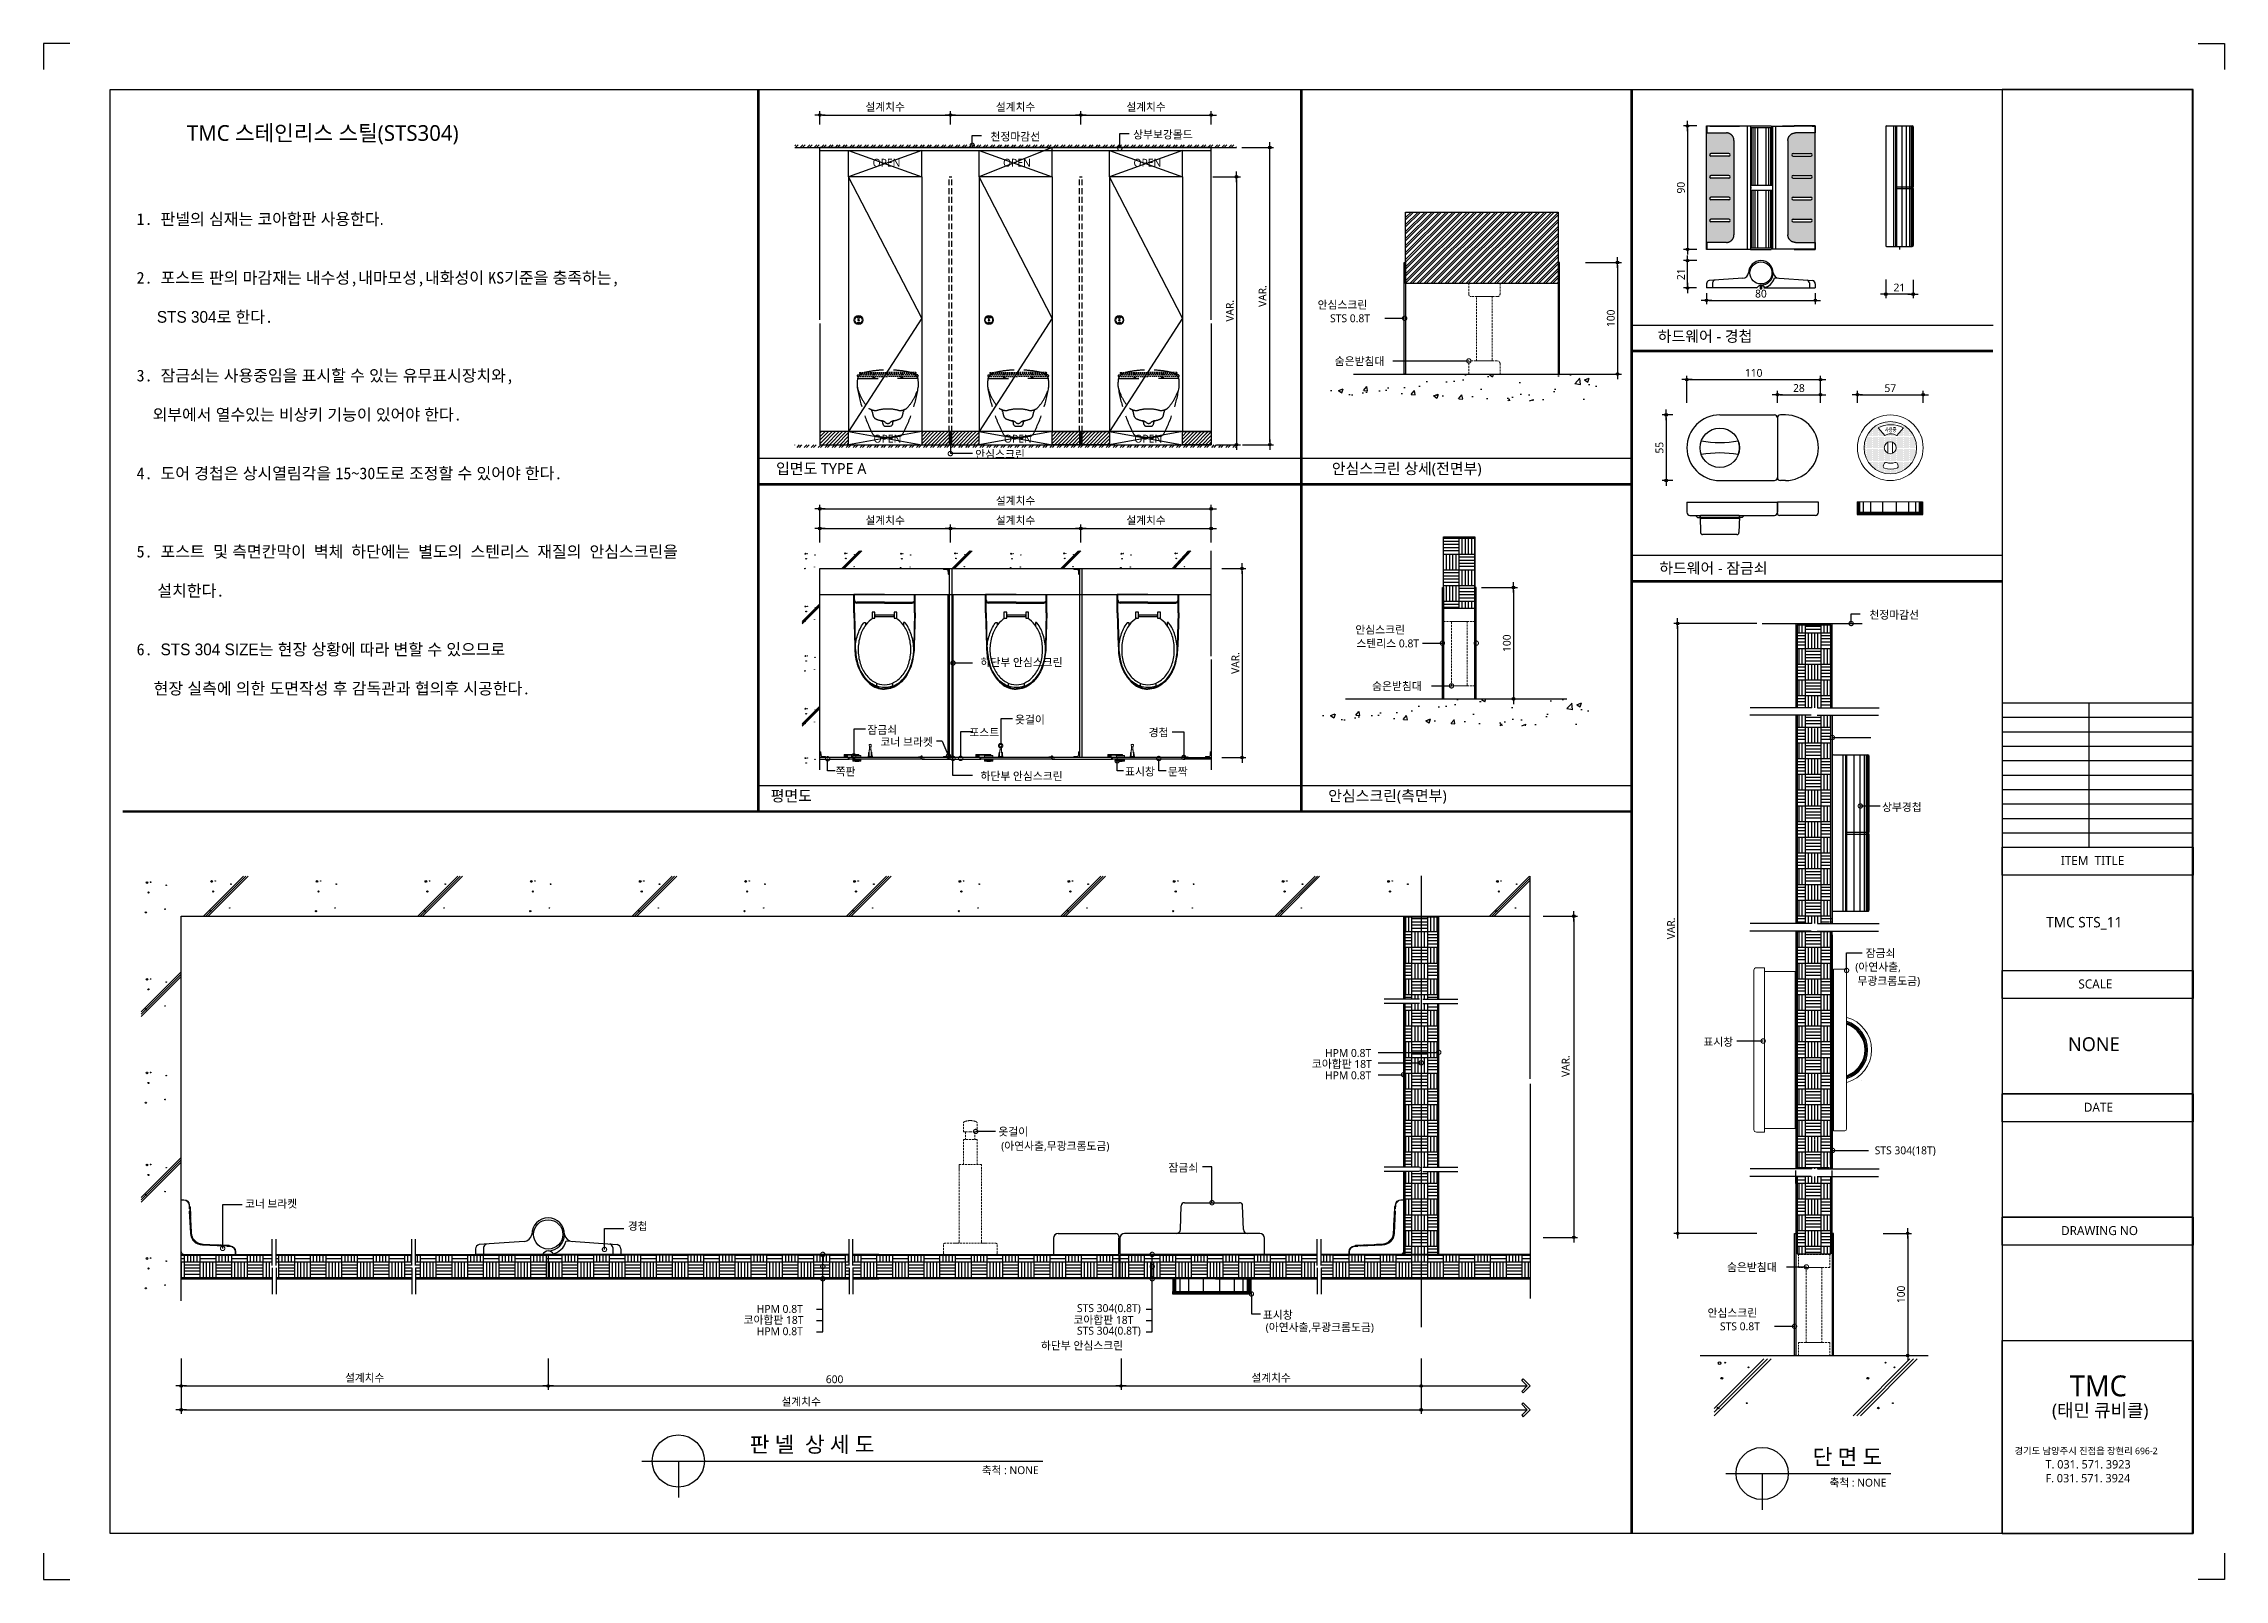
# Model space of a CAD drawing. Extents: x -256 to 8104, y -176 to 5714.
import ezdxf
from ezdxf.enums import TextEntityAlignment as Align

# ---------------------------------------------------------------- set-up
doc = ezdxf.new("R2010")
doc.units = 0
doc.header["$LTSCALE"] = 30
doc.linetypes.add('CEN', pattern=[62, 60, -1, 0, -1])
doc.linetypes.add('HIDDEN', pattern=[0.375, 0.25, -0.125])
doc.layers.get('0').update_dxf_attribs({"linetype": 'CONTINUOUS'})
doc.layers.get('DEFPOINTS').update_dxf_attribs({"linetype": 'CONTINUOUS'})
for name, color, linetype in [('02---제품선', 4, 'CONTINUOUS'), ('0_toilet', 6, 'CONTINUOUS'), ('C', 2, 'CONTINUOUS'), ('curior-0Line', 252, 'CONTINUOUS'), ('DIM', 7, 'CONTINUOUS'), ('HAT', 8, 'CONTINUOUS'), ('HID', 9, 'HIDDEN'), ('jac text', 7, 'CONTINUOUS'), ('TIT', 3, 'CONTINUOUS'), ('경첩', 4, 'CONTINUOUS'), ('문자', 3, 'CONTINUOUS'), ('부자재', 4, 'CONTINUOUS'), ('옷걸이', 4, 'CONTINUOUS'), ('잠금쇠(회전형)', 4, 'CONTINUOUS'), ('중심선', 1, 'CEN'), ('치수', 1, 'CONTINUOUS'), ('판넬', 2, 'CONTINUOUS'), ('해치', 8, 'CONTINUOUS')]:
    doc.layers.add(name, color=color, linetype=linetype)
doc.styles.add('HDW', font='gulim.ttc')
doc.styles.add('돋움', font='malgun.ttf')
doc.dimstyles.new('10', dxfattribs={"dimscale": 10, "dimtxt": 3, "dimasz": 1, "dimexe": 1.5, "dimexo": 2, "dimgap": 1, "dimtad": 1, "dimdec": 0, "dimlunit": 6, "dimtxsty": '돋움', "dimblk": 'DIMDOT', "dimcen": -1, "dimdle": 1.5, "dimclrt": 3, "dimazin": 3, "dimtfac": 1, "dimtdec": 0, "dimtix": 1, "dimtmove": 2, "dimatfit": 3, "dimldrblk": 'DIMDOT', "dimarcsym": 0})
pattern_1 = [(180, (110196.48, -5340.47), (-1e-14, -120.65), [60.325, -60.325]), (180, (110196.48, -5328.4), (-1e-14, -120.65), [60.325, -60.325]), (180, (110196.48, -5316.34), (-1e-14, -120.65), [60.325, -60.325]), (180, (110196.48, -5304.27), (-1e-14, -120.65), [60.325, -60.325]), (90, (110124.09, -5352.53), (-120.65, 7e-15), [60.325, -60.325]), (90, (110112.02, -5352.53), (-120.65, 7e-15), [60.325, -60.325]), (90, (110099.96, -5352.53), (-120.65, 7e-15), [60.325, -60.325]), (90, (110087.89, -5352.53), (-120.65, 7e-15), [60.325, -60.325]), (90, (110184.41, -5292.21), (-120.65, 7e-15), [60.325, -60.325]), (90, (110172.35, -5292.21), (-120.65, 7e-15), [60.325, -60.325]), (90, (110160.28, -5292.21), (-120.65, 7e-15), [60.325, -60.325]), (90, (110148.22, -5292.21), (-120.65, 7e-15), [60.325, -60.325]), (180, (110136.15, -5243.95), (-1e-14, -120.65), [60.325, -60.325]), (180, (110136.15, -5256.01), (-1e-14, -120.65), [60.325, -60.325]), (180, (110136.15, -5268.08), (-1e-14, -120.65), [60.325, -60.325]), (180, (110136.15, -5280.14), (-1e-14, -120.65), [60.325, -60.325]), (180, (110196.48, -5292.21), (-1e-14, -120.65), []), (90, (110136.15, -5352.53), (-120.65, 7e-15), []), (180, (110196.48, -5352.53), (-1e-14, -120.65), []), (270, (110196.48, -5231.88), (120.65, -2e-14), [])]

# ---------------------------------------------------------------- blocks, each defined once
blk = doc.blocks.new('DIMDOT')
at = {"linetype": 'Continuous'}
blk.add_line((-2, 0), (2, 0), dxfattribs=at)
for radius in [0.5, 0.25]:
    blk.add_circle((0, 0), radius, dxfattribs=at)
blk = doc.blocks.new('*D287')
at = {"layer": 'DEFPOINTS', "color": 0}
for p in [(121617.5, 263.4), (121117.5, 207.1), (121617.5, 207.1)]:
    blk.add_point(p, dxfattribs=at)
at = {"layer": 'DIM', "color": 0, "lineweight": -2, "ltscale": 10}
for p, q in [((121117.5, 227.1), (121117.5, 278.4)), ((121127.5, 263.4), (121607.5, 263.4)), ((121617.5, 227.1), (121617.5, 278.4))]:
    blk.add_line(p, q, dxfattribs=at)
at = {"layer": 'DIM', "color": 0, "lineweight": -2, "xscale": 10, "yscale": 10, "zscale": 10, "rotation": 180}
blk.add_blockref('DIMDOT', (121117.5, 263.4), dxfattribs=at)
at = {"layer": 'DIM', "color": 0, "lineweight": -2, "xscale": 10, "yscale": 10, "zscale": 10}
blk.add_blockref('DIMDOT', (121617.5, 263.4), dxfattribs=at)
at = {"layer": 'DIM', "color": 3, "insert": (121367.5, 293), "char_height": 30, "attachment_point": 5, "style": '돋움'}
blk.add_mtext('설계치수', dxfattribs=at)
blk = doc.blocks.new('*D288')
at = {"layer": 'DEFPOINTS', "color": 0}
for p in [(122117.5, 263.4), (121617.5, 207.1), (122117.5, 207.1)]:
    blk.add_point(p, dxfattribs=at)
at = {"layer": 'DIM', "color": 0, "lineweight": -2, "ltscale": 10}
for p, q in [((121617.5, 227.1), (121617.5, 278.4)), ((121627.5, 263.4), (122107.5, 263.4)), ((122117.5, 227.1), (122117.5, 278.4))]:
    blk.add_line(p, q, dxfattribs=at)
at = {"layer": 'DIM', "color": 0, "lineweight": -2, "xscale": 10, "yscale": 10, "zscale": 10, "rotation": 180}
blk.add_blockref('DIMDOT', (121617.5, 263.4), dxfattribs=at)
at = {"layer": 'DIM', "color": 0, "lineweight": -2, "xscale": 10, "yscale": 10, "zscale": 10}
blk.add_blockref('DIMDOT', (122117.5, 263.4), dxfattribs=at)
at = {"layer": 'DIM', "color": 3, "insert": (121867.5, 293), "char_height": 30, "attachment_point": 5, "style": '돋움'}
blk.add_mtext('설계치수', dxfattribs=at)
blk = doc.blocks.new('*D289')
at = {"layer": 'DEFPOINTS', "color": 0}
for p in [(122617.5, 263.4), (122117.5, 207.1), (122617.5, 207.1)]:
    blk.add_point(p, dxfattribs=at)
at = {"layer": 'DIM', "color": 0, "lineweight": -2, "ltscale": 10}
for p, q in [((122117.5, 227.1), (122117.5, 278.4)), ((122127.5, 263.4), (122607.5, 263.4)), ((122617.5, 227.1), (122617.5, 278.4))]:
    blk.add_line(p, q, dxfattribs=at)
at = {"layer": 'DIM', "color": 0, "lineweight": -2, "xscale": 10, "yscale": 10, "zscale": 10, "rotation": 180}
blk.add_blockref('DIMDOT', (122117.5, 263.4), dxfattribs=at)
at = {"layer": 'DIM', "color": 0, "lineweight": -2, "xscale": 10, "yscale": 10, "zscale": 10}
blk.add_blockref('DIMDOT', (122617.5, 263.4), dxfattribs=at)
at = {"layer": 'DIM', "color": 3, "insert": (122367.5, 293), "char_height": 30, "attachment_point": 5, "style": '돋움'}
blk.add_mtext('설계치수', dxfattribs=at)
blk = doc.blocks.new('*D290')
at = {"layer": 'DEFPOINTS', "color": 0}
for p in [(122604.1, 26.6), (122617.5, -1000.8), (122714.4, -1000.8)]:
    blk.add_point(p, dxfattribs=at)
at = {"layer": 'DIM', "color": 0, "lineweight": -2, "ltscale": 10}
for p, q in [((122624.1, 26.6), (122729.4, 26.6)), ((122714.4, 16.6), (122714.4, -990.8)), ((122637.5, -1000.8), (122729.4, -1000.8))]:
    blk.add_line(p, q, dxfattribs=at)
at = {"layer": 'DIM', "color": 0, "lineweight": -2, "xscale": 10, "yscale": 10, "zscale": 10}
for p, rotation in [((122714.4, 26.6), 90), ((122714.4, -1000.8), 270)]:
    blk.add_blockref('DIMDOT', p, dxfattribs=dict(at, rotation=rotation))
at = {"layer": 'DIM', "color": 3, "insert": (122689.2, -487.1), "char_height": 30, "attachment_point": 5, "rotation": 90, "style": '돋움'}
blk.add_mtext('VAR.', dxfattribs=at)
blk = doc.blocks.new('*D291')
at = {"layer": 'DEFPOINTS', "color": 0}
for p in [(122638.6, -1475.7), (122638.6, -2200.7), (122735.5, -2200.7)]:
    blk.add_point(p, dxfattribs=at)
at = {"layer": 'DIM', "color": 0, "lineweight": -2, "ltscale": 10}
for p, q in [((122658.6, -1475.7), (122750.5, -1475.7)), ((122735.5, -1485.7), (122735.5, -2190.7)), ((122658.6, -2200.7), (122750.5, -2200.7))]:
    blk.add_line(p, q, dxfattribs=at)
at = {"layer": 'DIM', "color": 0, "lineweight": -2, "xscale": 10, "yscale": 10, "zscale": 10}
for p, rotation in [((122735.5, -1475.7), 90), ((122735.5, -2200.7), 270)]:
    blk.add_blockref('DIMDOT', p, dxfattribs=dict(at, rotation=rotation))
at = {"layer": 'DIM', "color": 3, "insert": (122710.2, -1838.2), "char_height": 30, "attachment_point": 5, "rotation": 90, "style": '돋움'}
blk.add_mtext('VAR.', dxfattribs=at)
blk = doc.blocks.new('_DOTSMALL')
at = {"color": 0, "linetype": 'ByBlock', "const_width": 0.5}
blk.add_lwpolyline([(-0.0625, 0, 1), (0.0625, 0, 1)], format="xyb", close=True, dxfattribs=at)
blk = doc.blocks.new('A$C63EC304E')
at = {"layer": '치수', "color": 1, "xscale": 2.5, "yscale": 2.5, "zscale": 2.5, "rotation": 234.3098741996962}
blk.add_blockref('_DOTSMALL', (0.31, 0.31), dxfattribs=at)
blk = doc.blocks.new('A$C2BC9653E')
at = {"layer": '치수', "xscale": 0.3333333333333333, "yscale": 0.3333333333333333, "zscale": 0.3333333333333333}
blk.add_blockref('A$C63EC304E', (0, 0), dxfattribs=at)
blk = doc.blocks.new('A$C7FC71301')
at = {"layer": '치수', "rotation": 180}
blk.add_blockref('A$C2BC9653E', (0.21, 0.21), dxfattribs=at)
blk = doc.blocks.new('A$C4A20372B')
at = {"layer": '치수'}
blk.add_blockref('A$C7FC71301', (0, 0), dxfattribs=at)
blk = doc.blocks.new('A$C566469F5')
at = {"layer": '치수'}
blk.add_blockref('A$C4A20372B', (0, 0), dxfattribs=at)
blk = doc.blocks.new('A$C7E317CD4')
at = {"layer": '해치', "xscale": 2, "yscale": 2, "zscale": 2}
blk.add_blockref('A$C566469F5', (0, 0), dxfattribs=at)
blk = doc.blocks.new('A$C601D7F27')
at = {"layer": '치수'}
blk.add_blockref('A$C7E317CD4', (0, 0), dxfattribs=at)
blk = doc.blocks.new('A$C38802C08')
at = {"layer": '치수'}
blk.add_blockref('A$C601D7F27', (0, 0), dxfattribs=at)
blk = doc.blocks.new('*D292')
at = {"layer": 'DEFPOINTS', "color": 0}
for p in [(122617.5, -1322.1), (122117.5, -1395.3), (122617.5, -1395.3)]:
    blk.add_point(p, dxfattribs=at)
at = {"layer": 'DIM', "color": 0, "lineweight": -2, "ltscale": 10}
for p, q in [((122117.5, -1375.3), (122117.5, -1307.1)), ((122127.5, -1322.1), (122607.5, -1322.1)), ((122617.5, -1375.3), (122617.5, -1307.1))]:
    blk.add_line(p, q, dxfattribs=at)
at = {"layer": 'DIM', "color": 0, "lineweight": -2, "xscale": 10, "yscale": 10, "zscale": 10, "rotation": 180}
blk.add_blockref('DIMDOT', (122117.5, -1322.1), dxfattribs=at)
at = {"layer": 'DIM', "color": 0, "lineweight": -2, "xscale": 10, "yscale": 10, "zscale": 10}
blk.add_blockref('DIMDOT', (122617.5, -1322.1), dxfattribs=at)
at = {"layer": 'DIM', "color": 3, "insert": (122367.5, -1292.5), "char_height": 30, "attachment_point": 5, "style": '돋움'}
blk.add_mtext('설계치수', dxfattribs=at)
blk = doc.blocks.new('*D293')
at = {"layer": 'DEFPOINTS', "color": 0}
for p in [(122617.5, -1246.8), (121117.5, -1395.3), (122617.5, -1395.3)]:
    blk.add_point(p, dxfattribs=at)
at = {"layer": 'DIM', "color": 0, "lineweight": -2, "ltscale": 10}
for p, q in [((121117.5, -1375.3), (121117.5, -1231.8)), ((121127.5, -1246.8), (122607.5, -1246.8)), ((122617.5, -1375.3), (122617.5, -1231.8))]:
    blk.add_line(p, q, dxfattribs=at)
at = {"layer": 'DIM', "color": 0, "lineweight": -2, "xscale": 10, "yscale": 10, "zscale": 10, "rotation": 180}
blk.add_blockref('DIMDOT', (121117.5, -1246.8), dxfattribs=at)
at = {"layer": 'DIM', "color": 0, "lineweight": -2, "xscale": 10, "yscale": 10, "zscale": 10}
blk.add_blockref('DIMDOT', (122617.5, -1246.8), dxfattribs=at)
at = {"layer": 'DIM', "color": 3, "insert": (121867.5, -1217.2), "char_height": 30, "attachment_point": 5, "style": '돋움'}
blk.add_mtext('설계치수', dxfattribs=at)
blk = doc.blocks.new('*D294')
at = {"layer": 'DEFPOINTS', "color": 0}
for p in [(122117.5, -1322.1), (121617.5, -1395.3), (122117.5, -1395.3)]:
    blk.add_point(p, dxfattribs=at)
at = {"layer": 'DIM', "color": 0, "lineweight": -2, "ltscale": 10}
for p, q in [((121617.5, -1375.3), (121617.5, -1307.1)), ((121627.5, -1322.1), (122107.5, -1322.1)), ((122117.5, -1375.3), (122117.5, -1307.1))]:
    blk.add_line(p, q, dxfattribs=at)
at = {"layer": 'DIM', "color": 0, "lineweight": -2, "xscale": 10, "yscale": 10, "zscale": 10, "rotation": 180}
blk.add_blockref('DIMDOT', (121617.5, -1322.1), dxfattribs=at)
at = {"layer": 'DIM', "color": 0, "lineweight": -2, "xscale": 10, "yscale": 10, "zscale": 10}
blk.add_blockref('DIMDOT', (122117.5, -1322.1), dxfattribs=at)
at = {"layer": 'DIM', "color": 3, "insert": (121867.5, -1292.5), "char_height": 30, "attachment_point": 5, "style": '돋움'}
blk.add_mtext('설계치수', dxfattribs=at)
blk = doc.blocks.new('*D295')
at = {"layer": 'DEFPOINTS', "color": 0}
for p in [(121617.5, -1322.1), (121117.5, -1395.3), (121617.5, -1395.3)]:
    blk.add_point(p, dxfattribs=at)
at = {"layer": 'DIM', "color": 0, "lineweight": -2, "ltscale": 10}
for p, q in [((121117.5, -1375.3), (121117.5, -1307.1)), ((121127.5, -1322.1), (121607.5, -1322.1)), ((121617.5, -1375.3), (121617.5, -1307.1))]:
    blk.add_line(p, q, dxfattribs=at)
at = {"layer": 'DIM', "color": 0, "lineweight": -2, "xscale": 10, "yscale": 10, "zscale": 10, "rotation": 180}
blk.add_blockref('DIMDOT', (121117.5, -1322.1), dxfattribs=at)
at = {"layer": 'DIM', "color": 0, "lineweight": -2, "xscale": 10, "yscale": 10, "zscale": 10}
blk.add_blockref('DIMDOT', (121617.5, -1322.1), dxfattribs=at)
at = {"layer": 'DIM', "color": 3, "insert": (121367.5, -1292.5), "char_height": 30, "attachment_point": 5, "style": '돋움'}
blk.add_mtext('설계치수', dxfattribs=at)
blk = doc.blocks.new('*D296')
at = {"layer": 'DEFPOINTS', "color": 0}
for p in [(124953, -751.2), (124441, -859.9), (124953, -859.9)]:
    blk.add_point(p, dxfattribs=at)
at = {"layer": 'DIM', "color": 0, "lineweight": -2, "ltscale": 10}
for p, q in [((124441, -839.9), (124441, -736.2)), ((124451, -751.2), (124943, -751.2)), ((124953, -839.9), (124953, -736.2))]:
    blk.add_line(p, q, dxfattribs=at)
at = {"layer": 'DIM', "color": 0, "lineweight": -2, "xscale": 10, "yscale": 10, "zscale": 10, "rotation": 180}
blk.add_blockref('DIMDOT', (124441, -751.2), dxfattribs=at)
at = {"layer": 'DIM', "color": 0, "lineweight": -2, "xscale": 10, "yscale": 10, "zscale": 10}
blk.add_blockref('DIMDOT', (124953, -751.2), dxfattribs=at)
at = {"layer": 'DIM', "color": 3, "insert": (124697, -725.7), "char_height": 30, "attachment_point": 5, "style": '돋움'}
blk.add_mtext('110', dxfattribs=at)
blk = doc.blocks.new('*D297')
at = {"layer": 'DEFPOINTS', "color": 0}
for p in [(124953, -809.2), (124788, -859.9), (124953, -859.9)]:
    blk.add_point(p, dxfattribs=at)
at = {"layer": 'DIM', "color": 0, "lineweight": -2, "ltscale": 10}
for p, q in [((124788, -839.9), (124788, -794.2)), ((124798, -809.2), (124943, -809.2)), ((124953, -839.9), (124953, -794.2))]:
    blk.add_line(p, q, dxfattribs=at)
at = {"layer": 'DIM', "color": 0, "lineweight": -2, "xscale": 10, "yscale": 10, "zscale": 10, "rotation": 180}
blk.add_blockref('DIMDOT', (124788, -809.2), dxfattribs=at)
at = {"layer": 'DIM', "color": 0, "lineweight": -2, "xscale": 10, "yscale": 10, "zscale": 10}
blk.add_blockref('DIMDOT', (124953, -809.2), dxfattribs=at)
at = {"layer": 'DIM', "color": 3, "insert": (124870.5, -783.7), "char_height": 30, "attachment_point": 5, "style": '돋움'}
blk.add_mtext('28', dxfattribs=at)
blk = doc.blocks.new('*D298')
at = {"layer": 'DEFPOINTS', "color": 0}
for p in [(125346.7, -809.2), (125094.7, -859.9), (125346.7, -859.9)]:
    blk.add_point(p, dxfattribs=at)
at = {"layer": 'DIM', "color": 0, "lineweight": -2, "ltscale": 10}
for p, q in [((125094.7, -839.9), (125094.7, -794.2)), ((125104.7, -809.2), (125336.7, -809.2)), ((125346.7, -839.9), (125346.7, -794.2))]:
    blk.add_line(p, q, dxfattribs=at)
at = {"layer": 'DIM', "color": 0, "lineweight": -2, "xscale": 10, "yscale": 10, "zscale": 10, "rotation": 180}
blk.add_blockref('DIMDOT', (125094.7, -809.2), dxfattribs=at)
at = {"layer": 'DIM', "color": 0, "lineweight": -2, "xscale": 10, "yscale": 10, "zscale": 10}
blk.add_blockref('DIMDOT', (125346.7, -809.2), dxfattribs=at)
at = {"layer": 'DIM', "color": 3, "insert": (125220.7, -784), "char_height": 30, "attachment_point": 5, "style": '돋움'}
blk.add_mtext('57', dxfattribs=at)
blk = doc.blocks.new('*D299')
at = {"layer": 'DEFPOINTS', "color": 0}
for p in [(124498.7, 221.5), (124443.6, -251.6), (124498.7, -251.6)]:
    blk.add_point(p, dxfattribs=at)
at = {"layer": 'DIM', "color": 0, "lineweight": -2, "ltscale": 10}
for p, q in [((124478.7, 221.5), (124428.6, 221.5)), ((124443.6, 211.5), (124443.6, -241.6)), ((124478.7, -251.6), (124428.6, -251.6))]:
    blk.add_line(p, q, dxfattribs=at)
at = {"layer": 'DIM', "color": 0, "lineweight": -2, "xscale": 10, "yscale": 10, "zscale": 10}
for p, rotation in [((124443.6, 221.5), 90), ((124443.6, -251.6), 270)]:
    blk.add_blockref('DIMDOT', p, dxfattribs=dict(at, rotation=rotation))
at = {"layer": 'DIM', "color": 3, "insert": (124418.1, -15.1), "char_height": 30, "attachment_point": 5, "rotation": 90, "style": '돋움'}
blk.add_mtext('90', dxfattribs=at)
blk = doc.blocks.new('*D300')
at = {"layer": 'DEFPOINTS', "color": 0}
for p in [(124516.2, -399.8), (124933.3, -399.8), (124933.3, -447.2)]:
    blk.add_point(p, dxfattribs=at)
at = {"layer": 'DIM', "color": 0, "lineweight": -2, "ltscale": 10}
for p, q in [((124516.2, -419.8), (124516.2, -462.2)), ((124526.2, -447.2), (124923.3, -447.2)), ((124933.3, -419.8), (124933.3, -462.2))]:
    blk.add_line(p, q, dxfattribs=at)
at = {"layer": 'DIM', "color": 0, "lineweight": -2, "xscale": 10, "yscale": 10, "zscale": 10, "rotation": 180}
blk.add_blockref('DIMDOT', (124516.2, -447.2), dxfattribs=at)
at = {"layer": 'DIM', "color": 0, "lineweight": -2, "xscale": 10, "yscale": 10, "zscale": 10}
blk.add_blockref('DIMDOT', (124933.3, -447.2), dxfattribs=at)
at = {"layer": 'DIM', "color": 3, "insert": (124724.8, -421.7), "char_height": 30, "attachment_point": 5, "style": '돋움'}
blk.add_mtext('80', dxfattribs=at)
blk = doc.blocks.new('*D301')
at = {"layer": 'DEFPOINTS', "color": 0}
for p in [(124443.6, -294.8), (124498.7, -294.8), (124497.9, -399.8)]:
    blk.add_point(p, dxfattribs=at)
at = {"layer": 'DIM', "color": 0, "lineweight": -2, "ltscale": 10}
for p, q in [((124478.7, -294.8), (124428.6, -294.8)), ((124443.6, -389.8), (124443.6, -304.8)), ((124477.9, -399.8), (124428.6, -399.8))]:
    blk.add_line(p, q, dxfattribs=at)
at = {"layer": 'DIM', "color": 0, "lineweight": -2, "xscale": 10, "yscale": 10, "zscale": 10}
for p, rotation in [((124443.6, -294.8), 90), ((124443.6, -399.8), 270)]:
    blk.add_blockref('DIMDOT', p, dxfattribs=dict(at, rotation=rotation))
at = {"layer": 'DIM', "color": 3, "insert": (124418.3, -347.3), "char_height": 30, "attachment_point": 5, "rotation": 90, "style": '돋움'}
blk.add_mtext('21', dxfattribs=at)
blk = doc.blocks.new('*D302')
at = {"layer": 'DEFPOINTS', "color": 0}
for p in [(125203.1, -347.7), (125308.1, -348.4), (125203.1, -423.3)]:
    blk.add_point(p, dxfattribs=at)
at = {"layer": 'DIM', "color": 0, "lineweight": -2, "ltscale": 10}
for p, q in [((125203.1, -367.7), (125203.1, -438.3)), ((125308.1, -368.4), (125308.1, -438.3)), ((125298.1, -423.3), (125213.1, -423.3))]:
    blk.add_line(p, q, dxfattribs=at)
at = {"layer": 'DIM', "color": 0, "lineweight": -2, "xscale": 10, "yscale": 10, "zscale": 10, "rotation": 180}
blk.add_blockref('DIMDOT', (125203.1, -423.3), dxfattribs=at)
at = {"layer": 'DIM', "color": 0, "lineweight": -2, "xscale": 10, "yscale": 10, "zscale": 10}
blk.add_blockref('DIMDOT', (125308.1, -423.3), dxfattribs=at)
at = {"layer": 'DIM', "color": 3, "insert": (125255.6, -398), "char_height": 30, "attachment_point": 5, "style": '돋움'}
blk.add_mtext('21', dxfattribs=at)
blk = doc.blocks.new('A$C10E41893')
at = {"layer": '부자재'}
for p, q in [((6, 0), (6, 196)), ((123, 196), (6, 196)), ((123, 192), (6, 192)), ((55, 0), (55, 177)), ((61, 0), (61, 177)), ((6, 0), (6, -196)), ((55, 0), (55, -177)), ((61, 0), (61, -177)), ((123, -192), (6, -192)), ((123, -196), (6, -196))]:
    blk.add_line(p, q, dxfattribs=at)
for points in [[(123, 196, -0.012538), (123, 196), (335, 190, -0.055395), (445, 175, -0.154276), (577, 93, -0.179504), (612, 0, -0.179504)], [(123, 192, -0.012538), (123, 192), (335, 187, -0.055395), (444, 172, -0.154276), (574, 91, -0.179504), (608, 0, -0.179504)], [(157, -72, 0.089162), (200, -119, 0.085733), (270, -155, 0.075373), (359, -168, 0.075373), (447, -155, 0.085733), (517, -119, 0.106084), (567, -62, 0.126931), (583, 0, 0.126931), (567, 62, 0.106084), (517, 119, 0.085733), (447, 155, 0.075373), (359, 168, 0.075373), (270, 155, 0.085733), (200, 119, 0.089162), (157, 72)], [(572, 51), (589, 51), (589, 60, 0.021185), (583, 71, 0.106084), (528, 134, 0.085733), (453, 172, 0.075373), (359, 187, 0.075373), (265, 172, 0.085733), (189, 134, 0.007337), (184, 130), (184, 122), (205, 122)], [(123, -196, 0.012538), (123, -196), (335, -190, 0.055395), (445, -175, 0.154276), (577, -93, 0.179504), (612, 0, 0.179504)], [(123, -192, 0.012538), (123, -192), (335, -187, 0.055395), (444, -172, 0.154276), (574, -91, 0.179504), (608, 0, 0.179504)], [(589, -51, 0.090214), (598, 0, 0.090214), (589, 51, 0.106084)], [(572, -51), (589, -51), (589, -60, -0.021185), (583, -71, -0.106084), (528, -134, -0.085733), (453, -172, -0.075373), (359, -187, -0.075373), (265, -172, -0.085733), (189, -134, -0.007337), (184, -130), (184, -122), (205, -122)]]:
    blk.add_lwpolyline(points, format="xyb", dxfattribs=at)
blk.add_lwpolyline([(138, -61), (119, -61), (119, -79), (157, -79), (157, -61), (138, -61), (147, -61), (147, 61), (138, 61), (157, 61), (157, 79), (119, 79), (119, 61), (138, 61), (138, -61), (119, -61)], dxfattribs=at)
for centre, start, end in [((40, 177), 0, 90), ((46, 177), 0, 90), ((40, -177), 270, 0), ((46, -177), 270, 0)]:
    blk.add_arc(centre, 15, start, end, dxfattribs=at)
blk = doc.blocks.new('A$C460A2A32')
at = {"color": 0}
for p, q in [((3, 20), (0, 16)), ((3, 20), (9, 20)), ((4, 10), (162, 10)), ((9, 20), (162, 20)), ((13, 32), (11, 30)), ((13, 32), (162, 32)), ((13, 27), (162, 27)), ((312, 32), (162, 32)), ((312, 27), (162, 27)), ((316, 20), (162, 20)), ((321, 10), (162, 10)), ((312, 32), (313, 30)), ((322, 20), (316, 20)), ((322, 20), (324, 16))]:
    blk.add_line(p, q, dxfattribs=at)
for centre, radius, start, end in [((4, 14), 4, 150.0107, 270), ((13, 29), 2, 135, 270), ((109, 28), 26, 182.6717, 198.4118), ((109, 10), 26, 180, 202.6199), ((107, 28), 23, 183.0205, 200.9186), ((107, 10), 23, 180, 205.7715), ((69, 10), 23, 334.2285, 0), ((69, 28), 23, 339.0814, 356.9795), ((67, 10), 26, 337.3801, 0), ((67, 28), 26, 341.5882, 357.3283), ((257, 10), 26, 180, 202.6199), ((257, 28), 26, 182.6717, 198.4118), ((256, 28), 23, 183.0205, 200.9186), ((256, 10), 23, 180, 205.7715), ((217, 10), 23, 334.2285, 0), ((217, 28), 23, 339.0814, 356.9795), ((216, 28), 26, 341.5882, 357.3283), ((216, 10), 26, 337.3801, 0), ((312, 29), 2, 270, 45), ((321, 14), 4, 270, 29.9893)]:
    blk.add_arc(centre, radius, start, end, dxfattribs=at)
blk = doc.blocks.new('*D303')
at = {"layer": 'DEFPOINTS', "color": 0}
for p in [(124406.7, -886.4), (124361, -1138.4), (124406.7, -1138.4)]:
    blk.add_point(p, dxfattribs=at)
at = {"layer": 'DIM', "color": 0, "lineweight": -2, "ltscale": 10}
for p, q in [((124386.7, -886.4), (124346, -886.4)), ((124361, -896.4), (124361, -1128.4)), ((124386.7, -1138.4), (124346, -1138.4))]:
    blk.add_line(p, q, dxfattribs=at)
at = {"layer": 'DIM', "color": 0, "lineweight": -2, "xscale": 10, "yscale": 10, "zscale": 10}
for p, rotation in [((124361, -886.4), 90), ((124361, -1138.4), 270)]:
    blk.add_blockref('DIMDOT', p, dxfattribs=dict(at, rotation=rotation))
at = {"layer": 'DIM', "color": 3, "insert": (124335.8, -1012.4), "char_height": 30, "attachment_point": 5, "rotation": 90, "style": '돋움'}
blk.add_mtext('55', dxfattribs=at)
blk = doc.blocks.new('*D304')
at = {"layer": 'DEFPOINTS', "color": 0}
for p in [(124729.6, -1686.4), (124405.6, -4025.4), (124729.6, -4025.4)]:
    blk.add_point(p, dxfattribs=at)
at = {"layer": 'DIM', "color": 0, "lineweight": -2, "ltscale": 10}
for p, q in [((124709.6, -1686.4), (124390.6, -1686.4)), ((124405.6, -1696.4), (124405.6, -4015.4)), ((124709.6, -4025.4), (124390.6, -4025.4))]:
    blk.add_line(p, q, dxfattribs=at)
at = {"layer": 'DIM', "color": 0, "lineweight": -2, "xscale": 10, "yscale": 10, "zscale": 10}
for p, rotation in [((124405.6, -1686.4), 90), ((124405.6, -4025.4), 270)]:
    blk.add_blockref('DIMDOT', p, dxfattribs=dict(at, rotation=rotation))
at = {"layer": 'DIM', "color": 3, "insert": (124380.3, -2855.9), "char_height": 30, "attachment_point": 5, "rotation": 90, "style": '돋움'}
blk.add_mtext('VAR.', dxfattribs=at)
blk = doc.blocks.new('A$C13EB2441')
for p, q in [((0.84, 7.37), (0.84, 14.11)), ((0.84, 6.74), (0.84, 0))]:
    blk.add_line(p, q)
blk = doc.blocks.new('*D305')
at = {"layer": 'DEFPOINTS', "color": 0}
for p in [(125173.1, -4025.4), (125173.1, -4493.7), (125287.4, -4493.7)]:
    blk.add_point(p, dxfattribs=at)
at = {"layer": 'DIM', "color": 0, "lineweight": -2, "ltscale": 10}
for p, q in [((125193.1, -4025.4), (125302.4, -4025.4)), ((125287.4, -4035.4), (125287.4, -4483.7)), ((125193.1, -4493.7), (125302.4, -4493.7))]:
    blk.add_line(p, q, dxfattribs=at)
at = {"layer": 'DIM', "color": 0, "lineweight": -2, "xscale": 10, "yscale": 10, "zscale": 10}
for p, rotation in [((125287.4, -4025.4), 90), ((125287.4, -4493.7), 270)]:
    blk.add_blockref('DIMDOT', p, dxfattribs=dict(at, rotation=rotation))
at = {"layer": 'DIM', "color": 3, "insert": (125261.9, -4259.5), "char_height": 30, "attachment_point": 5, "rotation": 90, "style": '돋움'}
blk.add_mtext('100', dxfattribs=at)
blk = doc.blocks.new('*D306')
at = {"layer": 'DEFPOINTS', "color": 0}
for p in [(123633.5, -1548.3), (123633.5, -1975.8), (123776.4, -1975.8)]:
    blk.add_point(p, dxfattribs=at)
at = {"layer": 'DIM', "color": 0, "lineweight": -2, "ltscale": 10}
for p, q in [((123653.5, -1548.3), (123791.4, -1548.3)), ((123776.4, -1558.3), (123776.4, -1965.8)), ((123653.5, -1975.8), (123791.4, -1975.8))]:
    blk.add_line(p, q, dxfattribs=at)
at = {"layer": 'DIM', "color": 0, "lineweight": -2, "xscale": 10, "yscale": 10, "zscale": 10}
for p, rotation in [((123776.4, -1548.3), 90), ((123776.4, -1975.8), 270)]:
    blk.add_blockref('DIMDOT', p, dxfattribs=dict(at, rotation=rotation))
at = {"layer": 'DIM', "color": 3, "insert": (123750.8, -1762.1), "char_height": 30, "attachment_point": 5, "rotation": 90, "style": '돋움'}
blk.add_mtext('100', dxfattribs=at)
blk = doc.blocks.new('*D307')
at = {"layer": 'DEFPOINTS', "color": 0}
for p in [(122714.4, 139), (122841.8, 139), (122716.9, -1000.8)]:
    blk.add_point(p, dxfattribs=at)
at = {"layer": 'DIM', "color": 0, "lineweight": -2, "ltscale": 10}
for p, q in [((122734.4, 139), (122856.8, 139)), ((122841.8, -990.8), (122841.8, 129)), ((122736.9, -1000.8), (122856.8, -1000.8))]:
    blk.add_line(p, q, dxfattribs=at)
at = {"layer": 'DIM', "color": 0, "lineweight": -2, "xscale": 10, "yscale": 10, "zscale": 10}
for p, rotation in [((122841.8, 139), 90), ((122841.8, -1000.8), 270)]:
    blk.add_blockref('DIMDOT', p, dxfattribs=dict(at, rotation=rotation))
at = {"layer": 'DIM', "color": 3, "insert": (122814.5, -430.9), "char_height": 30, "attachment_point": 5, "rotation": 90, "style": '돋움'}
blk.add_mtext('VAR.', dxfattribs=at)
blk = doc.blocks.new('*D308')
at = {"layer": 'DEFPOINTS', "color": 0}
for p in [(124032.1, -302.2), (124032.1, -729.7), (124175, -729.7)]:
    blk.add_point(p, dxfattribs=at)
at = {"layer": 'DIM', "color": 0, "lineweight": -2, "ltscale": 10}
for p, q in [((124052.1, -302.2), (124190, -302.2)), ((124175, -312.2), (124175, -719.7)), ((124052.1, -729.7), (124190, -729.7))]:
    blk.add_line(p, q, dxfattribs=at)
at = {"layer": 'DIM', "color": 0, "lineweight": -2, "xscale": 10, "yscale": 10, "zscale": 10}
for p, rotation in [((124175, -302.2), 90), ((124175, -729.7), 270)]:
    blk.add_blockref('DIMDOT', p, dxfattribs=dict(at, rotation=rotation))
at = {"layer": 'DIM', "color": 3, "insert": (124149.4, -516), "char_height": 30, "attachment_point": 5, "rotation": 90, "style": '돋움'}
blk.add_mtext('100', dxfattribs=at)
blk = doc.blocks.new('*D309')
at = {"layer": 'DEFPOINTS', "color": 0}
for p in [(118668.6, -4484.9), (120075.7, -4484.9), (120075.7, -4610.7)]:
    blk.add_point(p, dxfattribs=at)
at = {"layer": 'DIM', "color": 0, "lineweight": -2, "ltscale": 10}
for p, q in [((118668.6, -4504.9), (118668.6, -4625.7)), ((120075.7, -4504.9), (120075.7, -4625.7)), ((118678.6, -4610.7), (120065.7, -4610.7))]:
    blk.add_line(p, q, dxfattribs=at)
at = {"layer": 'DIM', "color": 0, "lineweight": -2, "xscale": 10, "yscale": 10, "zscale": 10, "rotation": 180}
blk.add_blockref('DIMDOT', (118668.6, -4610.7), dxfattribs=at)
at = {"layer": 'DIM', "color": 0, "lineweight": -2, "xscale": 10, "yscale": 10, "zscale": 10}
blk.add_blockref('DIMDOT', (120075.7, -4610.7), dxfattribs=at)
at = {"layer": 'DIM', "color": 3, "insert": (119372.2, -4581), "char_height": 30, "attachment_point": 5, "style": '돋움'}
blk.add_mtext('설계치수', dxfattribs=at)
blk = doc.blocks.new('*D310')
at = {"layer": 'DEFPOINTS', "color": 0}
for p in [(118668.6, -4484.9), (123422.6, -4484.9), (123422.6, -4702.1)]:
    blk.add_point(p, dxfattribs=at)
at = {"layer": 'DIM', "color": 0, "lineweight": -2, "ltscale": 10}
for p, q in [((118668.6, -4504.9), (118668.6, -4717.1)), ((123422.6, -4504.9), (123422.6, -4717.1)), ((118678.6, -4702.1), (123412.6, -4702.1))]:
    blk.add_line(p, q, dxfattribs=at)
at = {"layer": 'DIM', "color": 0, "lineweight": -2, "xscale": 10, "yscale": 10, "zscale": 10, "rotation": 180}
blk.add_blockref('DIMDOT', (118668.6, -4702.1), dxfattribs=at)
at = {"layer": 'DIM', "color": 0, "lineweight": -2, "xscale": 10, "yscale": 10, "zscale": 10}
blk.add_blockref('DIMDOT', (123422.6, -4702.1), dxfattribs=at)
at = {"layer": 'DIM', "color": 3, "insert": (121045.6, -4672.5), "char_height": 30, "attachment_point": 5, "style": '돋움'}
blk.add_mtext('설계치수', dxfattribs=at)
blk = doc.blocks.new('*D311')
at = {"layer": 'DEFPOINTS', "color": 0}
for p in [(122271.7, -4484.9), (123422.6, -4484.9), (123422.6, -4610.7)]:
    blk.add_point(p, dxfattribs=at)
at = {"layer": 'DIM', "color": 0, "lineweight": -2, "ltscale": 10}
for p, q in [((122271.7, -4504.9), (122271.7, -4625.7)), ((123422.6, -4504.9), (123422.6, -4625.7)), ((122281.7, -4610.7), (123412.6, -4610.7))]:
    blk.add_line(p, q, dxfattribs=at)
at = {"layer": 'DIM', "color": 0, "lineweight": -2, "xscale": 10, "yscale": 10, "zscale": 10, "rotation": 180}
blk.add_blockref('DIMDOT', (122271.7, -4610.7), dxfattribs=at)
at = {"layer": 'DIM', "color": 0, "lineweight": -2, "xscale": 10, "yscale": 10, "zscale": 10}
blk.add_blockref('DIMDOT', (123422.6, -4610.7), dxfattribs=at)
at = {"layer": 'DIM', "color": 3, "insert": (122847.1, -4581), "char_height": 30, "attachment_point": 5, "style": '돋움'}
blk.add_mtext('설계치수', dxfattribs=at)
blk = doc.blocks.new('*D312')
at = {"layer": 'DEFPOINTS', "color": 0}
for p in [(120075.7, -4484.9), (122271.7, -4484.9), (122271.7, -4610.7)]:
    blk.add_point(p, dxfattribs=at)
at = {"layer": 'DIM', "color": 0, "lineweight": -2, "ltscale": 10}
for p, q in [((120075.7, -4504.9), (120075.7, -4625.7)), ((122271.7, -4504.9), (122271.7, -4625.7)), ((120085.7, -4610.7), (122261.7, -4610.7))]:
    blk.add_line(p, q, dxfattribs=at)
at = {"layer": 'DIM', "color": 0, "lineweight": -2, "xscale": 10, "yscale": 10, "zscale": 10, "rotation": 180}
blk.add_blockref('DIMDOT', (120075.7, -4610.7), dxfattribs=at)
at = {"layer": 'DIM', "color": 0, "lineweight": -2, "xscale": 10, "yscale": 10, "zscale": 10}
blk.add_blockref('DIMDOT', (122271.7, -4610.7), dxfattribs=at)
at = {"layer": 'DIM', "color": 3, "insert": (121173.7, -4585.2), "char_height": 30, "attachment_point": 5, "style": '돋움'}
blk.add_mtext('600', dxfattribs=at)
blk = doc.blocks.new('A$C06B31977')
for p, q in [((1.26, 11.06), (1.26, 21.17)), ((1.26, 10.11), (1.26, 0))]:
    blk.add_line(p, q)
blk = doc.blocks.new('*D313')
at = {"layer": 'DEFPOINTS', "color": 0}
for p in [(123869.4, -2809.3), (123869.4, -4040.7), (124007.2, -4040.7)]:
    blk.add_point(p, dxfattribs=at)
at = {"layer": 'DIM', "color": 0, "lineweight": -2, "ltscale": 10}
for p, q in [((123889.4, -2809.3), (124022.2, -2809.3)), ((124007.2, -2819.3), (124007.2, -4030.7)), ((123889.4, -4040.7), (124022.2, -4040.7))]:
    blk.add_line(p, q, dxfattribs=at)
at = {"layer": 'DIM', "color": 0, "lineweight": -2, "xscale": 10, "yscale": 10, "zscale": 10}
for p, rotation in [((124007.2, -2809.3), 90), ((124007.2, -4040.7), 270)]:
    blk.add_blockref('DIMDOT', p, dxfattribs=dict(at, rotation=rotation))
at = {"layer": 'DIM', "color": 3, "insert": (123976.4, -3384.1), "char_height": 30, "attachment_point": 5, "rotation": 90, "style": '돋움'}
blk.add_mtext('VAR.', dxfattribs=at)
blk = doc.blocks.new('STS_11', base_point=(118397.3, -5176.8))
h = blk.add_hatch()
h.set_pattern_fill('ANSI31', color=3, scale=3, angle=180)
h.set_pattern_definition([(225, (118435.826, -5352.532), (6.735192, -6.735192), [])])
h.paths.add_polyline_path([(121227.5, -950.8), (121117.5, -950.8), (121117.5, -1000.8), (121227.5, -1000.8)])
h.paths.add_polyline_path([(121612.5, -950.8), (121507.5, -950.8), (121507.5, -1000.8), (121612.5, -1000.8)])
h.paths.add_polyline_path([(121727.5, -950.8), (121622.5, -950.8), (121622.5, -1000.8), (121727.5, -1000.8)])
h.paths.add_polyline_path([(122112.5, -950.8), (122007.5, -950.8), (122007.5, -1000.8), (122112.5, -1000.8)])
h.paths.add_polyline_path([(122227.5, -950.8), (122122.5, -950.8), (122122.5, -1000.8), (122227.5, -1000.8)])
h.paths.add_polyline_path([(122617.5, -950.8), (122507.5, -950.8), (122507.5, -1000.8), (122617.5, -1000.8)])
h = blk.add_hatch()
h.set_pattern_fill('ANSI31', color=2, style=0)
h.set_pattern_definition([(45, (118435.8263, -5352.532), (-2.245064, 2.245064), [])])
h.paths.add_polyline_path([(121622.5, -950.8), (121612.5, -950.8), (121612.5, -1000.8), (121622.5, -1000.8)])
h = blk.add_hatch()
h.set_pattern_fill('ANSI31', color=2, style=0)
h.set_pattern_definition([(45, (118935.8263, -5352.532), (-2.245064, 2.245064), [])])
h.paths.add_polyline_path([(122122.5, -950.8), (122112.5, -950.8), (122112.5, -1000.8), (122122.5, -1000.8)])
h = blk.add_hatch()
h.set_pattern_fill('ANSI31', color=2, style=0)
h.set_pattern_definition([(45, (121613.9926, -3512.5427), (-2.245064, 2.245064), [])])
h.paths.add_polyline_path([(123508.5, -1548.3), (123503.5, -1548.3), (123503.5, -1760, -1), (123503.5, -1764.1), (123503.5, -1975.8), (123508.5, -1975.8)])
h.paths.add_polyline_path([(123633.5, -1764.1, -1), (123633.5, -1760), (123633.5, -1548.3), (123628.5, -1548.3), (123628.5, -1975.8), (123633.5, -1975.8)])
at = {"layer": 'HAT'}
h = blk.add_hatch(dxfattribs=at)
h.set_pattern_fill('ANSI32', color=256, scale=2, style=0)
h.set_pattern_definition([(45, (109781.457, -5494.008), (-13.470384, 13.470384), []), (45, (109790.437, -5494.008), (-13.470384, 13.470384), [])])
h.paths.add_polyline_path([(121020.8, 149), (122714.4, 149), (122714.4, 139), (121020.8, 139)])
h = blk.add_hatch(dxfattribs=at)
h.set_pattern_fill('ANSI32', color=256, scale=2, style=0)
h.set_pattern_definition([(45, (110105.73, -5361.366), (-13.470384, 13.470384), []), (45, (110114.71, -5361.366), (-13.470384, 13.470384), [])])
h.paths.add_polyline_path([(123362.7, -108.5), (123948, -108.5), (123948, -383.1), (123362.7, -383.1)])
h = blk.add_hatch(dxfattribs=at)
h.set_pattern_fill('ANSI32', color=256, scale=2, style=0)
h.set_pattern_definition([(45, (109781.457, -5312.028), (-13.470384, 13.470384), []), (45, (109790.437, -5312.028), (-13.470384, 13.470384), [])])
h.paths.add_polyline_path([(121020.8, -1011.3), (122714.4, -1011.3), (122714.4, -1001.3), (121020.8, -1001.3)])
at = {"layer": '해치'}
h = blk.add_hatch(dxfattribs=at)
h.set_pattern_fill('DOTS', color=256, scale=2.628474)
h.set_pattern_definition([(0, (121554.5, 556.5093), (2.086351, 4.172702), [0, -4.172702])])
edge = h.paths.add_edge_path()
edge.add_line((124516.7, -225.1), (124516.8, -225.1))
edge.add_spline(control_points=[(124516.8, -225.1), (124517, -225.1), (124528.6, -225.1)], knot_values=[-0.724312, -0.724312, -0.724312, 0.724312, 0.724312, 0.724312], weights=[1, 0.748956, 1], degree=2, periodic=0)
edge.add_line((124528.6, -225.1), (124592.5, -225.1))
edge.add_spline(control_points=[(124592.5, -225.1), (124621.4, -225.1), (124621.4, -196.2)], knot_values=[-1.570796, -1.570796, -1.570796, 0, 0, 0], weights=[1, 0.707107, 1], degree=2, periodic=0)
edge.add_line((124621.4, -196.2), (124621.4, 166))
edge.add_spline(control_points=[(124621.4, 166), (124621.4, 194.9), (124592.5, 194.9)], knot_values=[0, 0, 0, 1.570796, 1.570796, 1.570796], weights=[1, 0.707107, 1], degree=2, periodic=0)
edge.add_line((124592.5, 194.9), (124528.6, 194.9))
edge.add_spline(control_points=[(124528.6, 194.9), (124517, 194.9), (124516.8, 194.9)], knot_values=[-0.724312, -0.724312, -0.724312, 0.724312, 0.724312, 0.724312], weights=[1, 0.748956, 1], degree=2, periodic=0)
edge.add_line((124516.7, 194.9), (124516.7, -225.1))
h.paths.add_polyline_path([(124601.6, 116.2, -0.414214), (124606.9, 110.9, -0.414214), (124601.6, 105.7), (124533.3, 105.7, -0.414214), (124528, 110.9, -0.414214), (124533.3, 116.2)], flags=16)
h.paths.add_polyline_path([(124601.6, 32.2, -0.414214), (124606.9, 26.9, -0.414214), (124601.6, 21.7), (124533.3, 21.7, -0.414214), (124528, 26.9, -0.414214), (124533.3, 32.2)], flags=16)
h.paths.add_polyline_path([(124601.6, -51.8, -0.414214), (124606.9, -57.1, -0.414214), (124601.6, -62.3), (124533.3, -62.3, -0.414214), (124528, -57.1, -0.414214), (124533.3, -51.8)], flags=16)
h.paths.add_polyline_path([(124601.6, -135.8, -0.414214), (124606.9, -141.1, -0.414214), (124601.6, -146.3), (124533.3, -146.3, -0.414214), (124528, -141.1, -0.414214), (124533.3, -135.8)], flags=16)
h = blk.add_hatch(dxfattribs=at)
h.set_pattern_fill('DOTS', color=256, scale=2.628474)
h.set_pattern_definition([(0, (121079.8828, 556.5093), (2.086351, 4.1727023), [0, -4.1727023])])
edge = h.paths.add_edge_path()
edge.add_spline(control_points=[(124828.2, 166), (124828.2, 194.9), (124857.1, 194.9)], knot_values=[0, 0, 0, 1.570796, 1.570796, 1.570796], weights=[1, 0.707107, 1], degree=2, periodic=0)
edge.add_line((124857.1, 194.9), (124921, 194.9))
edge.add_spline(control_points=[(124921, 194.9), (124932.5, 194.9), (124932.7, 194.9)], knot_values=[-0.724312, -0.724312, -0.724312, 0.724312, 0.724312, 0.724312], weights=[1, 0.748956, 1], degree=2, periodic=0)
edge.add_line((124932.8, 194.9), (124932.8, -225.1))
edge.add_line((124932.8, -225.1), (124932.7, -225.1))
edge.add_spline(control_points=[(124932.7, -225.1), (124932.5, -225.1), (124921, -225.1)], knot_values=[-0.724312, -0.724312, -0.724312, 0.724312, 0.724312, 0.724312], weights=[1, 0.748956, 1], degree=2, periodic=0)
edge.add_line((124921, -225.1), (124857.1, -225.1))
edge.add_spline(control_points=[(124857.1, -225.1), (124828.2, -225.1), (124828.2, -196.2)], knot_values=[-1.570796, -1.570796, -1.570796, 0, 0, 0], weights=[1, 0.707107, 1], degree=2, periodic=0)
edge.add_line((124828.2, -196.2), (124828.2, 166))
h.paths.add_polyline_path([(124847.9, 116.2, 0.414214), (124842.7, 110.9, 0.414214), (124847.9, 105.7), (124916.3, 105.7, 0.414214), (124921.5, 110.9, 0.414214), (124916.3, 116.2)], flags=16)
h.paths.add_polyline_path([(124847.9, 32.2, 0.414214), (124842.7, 26.9, 0.414214), (124847.9, 21.7), (124916.3, 21.7, 0.414214), (124921.5, 26.9, 0.414214), (124916.3, 32.2)], flags=16)
h.paths.add_polyline_path([(124847.9, -51.8, 0.414214), (124842.7, -57.1, 0.414214), (124847.9, -62.3), (124916.3, -62.3, 0.414214), (124921.5, -57.1, 0.414214), (124916.3, -51.8)], flags=16)
h.paths.add_polyline_path([(124847.9, -135.8, 0.414214), (124842.7, -141.1, 0.414214), (124847.9, -146.3), (124916.3, -146.3, 0.414214), (124921.5, -141.1, 0.414214), (124916.3, -135.8)], flags=16)
h = blk.add_hatch(dxfattribs=at)
h.set_pattern_fill('AR-CONC', color=256, style=0)
h.set_pattern_definition([(50, (121643.9, -2266.46), (182.185, -15.939), [19.05, -209.55]), (355, (121643.9, -2266.46), (-35.243, 191.057), [15.24, -167.64]), (100.451, (121659.08, -2267.79), (146.943, 175.117), [16.19, -178.09]), (46.184, (121643.9, -2215.66), (271.079, -42.042), [28.575, -314.325]), (96.636, (121666.5, -2219.16), (237.404, 247.426), [24.285, -267.135]), (351.184, (121643.9, -2215.66), (237.405, 247.425), [22.86, -251.46]), (21, (121669.3, -2228.36), (151.615, -102.2655), [19.05, -209.55]), (326, (121669.3, -2228.36), (61.802, 184.188), [15.24, -167.64]), (71.4514, (121681.93, -2236.88), (213.416, 81.923), [16.19, -178.09]), (37.5, (121643.9, -2266.46), (3.0886, 84.555), [0, -165.608, 0, -170.18, 0, -168.275]), (7.5, (121643.9, -2266.46), (66.8197, 100.1806), [0, -97.028, 0, -161.798, 0, -64.135]), (327.5, (121587.255, -2266.46), (135.5906, -5.7287), [0, -63.5, 0, -198.12, 0, -262.89]), (317.5, (121561.85, -2266.46), (148.129, 25.4265), [0, -82.55, 0, -131.572, 0, -186.69])])
h.paths.add_polyline_path([(124123.5, -832.7), (124123.5, -729.7), (123073.3, -729.7), (123073.3, -832.7)])
h = blk.add_hatch(dxfattribs=at)
h.set_pattern_fill('DOTS', color=256, scale=2.628474)
h.set_pattern_definition([(0, (119526.6946, -4469.768), (2.086351, 4.1727023), [0, -4.1727023])])
h.paths.add_polyline_path([(125321.4, -1012.4, 1), (125120.1, -1012.4, 1)])
h.paths.add_polyline_path([(125197.8, -1012.4, -1), (125243.7, -1012.4, -1)], flags=16)
h.paths.add_polyline_path([(125245.5, -965.1, 0.250537), (125199.6, -965.1), (125173.7, -936.7, -0.258173), (125271.3, -936.7)], flags=16)
h.paths.add_polyline_path([(125248.1, -1073.9), (125251, -1082, -0.437988), (125246.1, -1091.1, -0.127495), (125198.9, -1091.1, -0.437988), (125194, -1082), (125196.9, -1073.9, -0.407197), (125205.6, -1069.5, 0.156299), (125239.4, -1069.5, -0.407197)], flags=16)
h.paths.add_polyline_path([(125195.5, -957.3), (125248.9, -957.3), (125248.9, -929.8), (125195.5, -929.8)], flags=8)
h = blk.add_hatch(dxfattribs=at)
h.set_pattern_fill('WDFLR08', color=256, scale=0.5)
h.set_pattern_definition(pattern_1)
h.paths.add_polyline_path([(123628.5, -1354.5), (123508.5, -1354.5), (123508.5, -1629.2), (123628.5, -1629.2), (123628.5, -1548.3)])
h = blk.add_hatch(dxfattribs=at)
h.set_pattern_fill('WDFLR08', color=256, scale=0.5)
h.set_pattern_definition(pattern_1)
h.paths.add_polyline_path([(124919.9, -2009.4), (124942.1, -2009.4), (124993.4, -2009.4), (124993.4, -1691.4), (124863.4, -1691.4), (124863.4, -2009.4)])
h = blk.add_hatch(dxfattribs=at)
h.set_pattern_fill('AR-CONC', color=256, style=0)
h.set_pattern_definition([(50, (121614, -3512.54), (182.185, -15.939), [19.05, -209.55]), (355, (121614, -3512.54), (-35.243, 191.057), [15.24, -167.64]), (100.451, (121629.17, -3513.87), (146.943, 175.117), [16.19, -178.09]), (46.184, (121614, -3461.74), (271.079, -42.042), [28.575, -314.325]), (96.636, (121636.58, -3465.25), (237.404, 247.426), [24.285, -267.135]), (351.184, (121614, -3461.74), (237.405, 247.425), [22.86, -251.46]), (21, (121639.4, -3474.44), (151.615, -102.2655), [19.05, -209.55]), (326, (121639.4, -3474.44), (61.802, 184.188), [15.24, -167.64]), (71.4514, (121652.03, -3482.96), (213.416, 81.923), [16.19, -178.09]), (37.5, (121613.99, -3512.54), (3.0886, 84.555), [0, -165.608, 0, -170.18, 0, -168.275]), (7.5, (121613.99, -3512.54), (66.8197, 100.1806), [0, -97.028, 0, -161.798, 0, -64.135]), (327.5, (121557.35, -3512.54), (135.5906, -5.7287), [0, -63.5, 0, -198.12, 0, -262.89]), (317.5, (121531.95, -3512.54), (148.129, 25.4265), [0, -82.55, 0, -131.572, 0, -186.69])])
h.paths.add_polyline_path([(124093.6, -2078.8), (124093.6, -1975.8), (123043.4, -1975.8), (123043.4, -2078.8)])
h = blk.add_hatch(dxfattribs=at)
h.set_pattern_fill('WDFLR08', color=256, scale=0.5)
h.set_pattern_definition(pattern_1)
edge = h.paths.add_edge_path()
edge.add_line((124993.4, -2087.2), (124934, -2087.2))
edge.add_arc((124931.9, -2087.2), 2.08, -54.30987, 0, ccw=False)
edge.add_arc((124931.9, -2087.2), 2.08, 125.69013, 305.69013, ccw=False)
edge.add_arc((124931.9, -2087.2), 2.08, 0, 125.69013, ccw=False)
edge.add_line((124934, -2087.2), (124993.4, -2087.2))
edge.add_line((124993.4, -2087.2), (124993.4, -2038.4))
edge.add_line((124993.4, -2038.4), (124983.2, -2038.4))
edge.add_spline(control_points=[(124980.4, -2046.2), (124981.3, -2043.6), (124982.2, -2041), (124983.2, -2038.4)], knot_values=[0, 0, 0, 0, 0.152076, 0.152076, 0.152076, 0.152076], degree=3, periodic=0)
edge.add_line((124983.2, -2038.4), (124928.4, -2038.4))
edge.add_line((124928.4, -2038.4), (124928.4, -2836.9))
edge.add_line((124928.4, -2836.9), (124985.2, -2836.9))
edge.add_spline(control_points=[(124985.2, -2836.9), (124988.3, -2828.2), (124991.3, -2820.4), (124993.4, -2816.6)], knot_values=[0.152076, 0.152076, 0.152076, 0.152076, 0.673721, 0.673721, 0.673721, 0.673721], degree=3, periodic=0)
edge.add_spline(control_points=[(124995.9, -2836.9), (124996.4, -2826.9), (124997.5, -2811.6), (124994.5, -2814.6), (124993.4, -2816.6)], knot_values=[0.673721, 0.673721, 0.673721, 0.673721, 1.332503, 1.60798, 1.60798, 1.60798, 1.60798], degree=3, periodic=0)
edge.add_line((124993.4, -2816.6), (124993.4, -2087.2))
h.paths.add_polyline_path([(124928.4, -2038.4), (124863.4, -2038.4), (124863.4, -2836.9), (124928.4, -2836.9)])
h = blk.add_hatch(dxfattribs=at)
h.set_pattern_fill('WDFLR08', color=256, scale=0.5)
h.set_pattern_definition(pattern_1)
edge = h.paths.add_edge_path()
edge.add_line((123422.6, -2812.6), (123360.1, -2812.6))
edge.add_line((123360.1, -2812.6), (123359.2, -2813.5))
edge.add_line((123359.2, -2813.5), (123359.2, -2913.9))
edge.add_line((123359.2, -2913.9), (123402.1, -2913.9))
edge.add_line((123402.1, -2913.9), (123402.1, -2955.5))
edge.add_line((123402.1, -2955.5), (123359.2, -2955.5))
edge.add_line((123359.2, -2955.5), (123359.2, -3127.2))
edge.add_line((123359.2, -3127.2), (123415.8, -3127.2))
edge.add_spline(control_points=[(123415.8, -3127.2), (123418.6, -3119.5), (123424.6, -3104.2), (123420.7, -3135.1), (123422.3, -3137.5), (123422.6, -3137.6)], knot_values=[0.456227, 0.456227, 0.456227, 0.456227, 2.847595, 6.178025, 6.737145, 6.737145, 6.737145, 6.737145], degree=3, periodic=0)
edge.add_spline(control_points=[(123422.3, -3137.4), (123422.4, -3134.4), (123422.4, -3131.6), (123421.8, -3131.3), (123421.7, -3131.3)], knot_values=[0.891967, 0.891967, 0.891967, 0.891967, 1.280656, 1.337888, 1.337888, 1.337888, 1.337888], degree=3, periodic=0)
edge.add_line((123422.6, -3137.6), (123422.6, -2812.6))
edge = h.paths.add_edge_path()
edge.add_line((123485.9, -2812.6), (123422.6, -2812.6))
edge.add_line((123422.6, -2812.6), (123422.6, -3137.6))
edge.add_spline(control_points=[(123422.6, -3137.6), (123423.7, -3137.8), (123425.9, -3133.5), (123428.6, -3127.2)], knot_values=[6.737145, 6.737145, 6.737145, 6.737145, 8.913909, 8.913909, 8.913909, 8.913909], degree=3, periodic=0)
edge.add_spline(control_points=[(123428.6, -3127.2), (123430.7, -3122.3), (123433, -3116.4), (123435.3, -3110.4)], knot_values=[8.913909, 8.913909, 8.913909, 8.913909, 10.573873, 10.573873, 10.573873, 10.573873], degree=3, periodic=0)
edge.add_line((123428.6, -3127.2), (123485.9, -3127.2))
edge.add_line((123485.9, -3127.2), (123485.9, -2955.5))
edge.add_line((123485.9, -2955.5), (123443, -2955.5))
edge.add_line((123443, -2955.5), (123443, -2913.9))
edge.add_line((123443, -2913.9), (123485.9, -2913.9))
edge.add_line((123485.9, -2913.9), (123485.9, -2812.6))
h.paths.add_polyline_path([(123485.9, -2913.9), (123443, -2913.9), (123443, -2955.5), (123485.9, -2955.5)], flags=16)
h.paths.add_polyline_path([(123402.1, -2913.9), (123359.2, -2913.9), (123359.2, -2955.5), (123402.1, -2955.5)], flags=16)
h = blk.add_hatch(dxfattribs=at)
h.set_pattern_fill('WDFLR08', color=256, scale=0.5)
h.set_pattern_definition(pattern_1)
h.paths.add_polyline_path([(124928.4, -3322.5), (124863.4, -3322.5), (124863.4, -3778), (124928.4, -3778), (124928.4, -3668.5, -0.567825), (124928.4, -3665)])
h.paths.add_polyline_path([(124993.4, -3322.5), (124928.4, -3322.5), (124928.4, -3665, -0.582142), (124931.6, -3666.8), (124993.4, -3666.8)])
edge = h.paths.add_edge_path()
edge.add_line((124993.4, -3666.8), (124931.6, -3666.8))
edge.add_arc((124929.5, -3666.8), 2.08, -54.30987, 0, ccw=False)
edge.add_arc((124929.5, -3666.8), 2.08, 239.17799, 305.69013, ccw=False)
edge.add_line((124928.4, -3668.5), (124928.4, -3778))
edge.add_line((124928.4, -3778), (124985.2, -3778))
edge.add_spline(control_points=[(124985.2, -3778), (124988.3, -3769.3), (124991.3, -3761.4), (124993.4, -3757.6)], knot_values=[0.152076, 0.152076, 0.152076, 0.152076, 0.673721, 0.673721, 0.673721, 0.673721], degree=3, periodic=0)
edge.add_line((124993.4, -3757.6), (124993.4, -3666.8))
h.paths.add_polyline_path([(124928.4, -2866), (124863.4, -2866), (124863.4, -3322.5), (124928.4, -3322.5)])
edge = h.paths.add_edge_path()
edge.add_line((124993.4, -2866), (124983.2, -2866))
edge.add_spline(control_points=[(124980.4, -2873.8), (124981.3, -2871.1), (124982.2, -2868.5), (124983.2, -2866)], knot_values=[0, 0, 0, 0, 0.152076, 0.152076, 0.152076, 0.152076], degree=3, periodic=0)
edge.add_line((124983.2, -2866), (124928.4, -2866))
edge.add_line((124928.4, -2866), (124928.4, -3322.5))
edge.add_line((124928.4, -3322.5), (124993.4, -3322.5))
edge.add_line((124993.4, -3322.5), (124993.4, -2866))
h = blk.add_hatch(dxfattribs=at)
h.set_pattern_fill('WDFLR08', color=256, scale=0.5)
h.set_pattern_definition(pattern_1)
h.paths.add_polyline_path([(123485.9, -3144.3), (123359.2, -3144.3), (123359.2, -3771), (123485.9, -3771)])
h = blk.add_hatch(dxfattribs=at)
h.set_pattern_fill('WDFLR08', color=256, scale=0.5)
h.set_pattern_definition(pattern_1)
edge = h.paths.add_edge_path()
edge.add_spline(control_points=[(123422.6, -3798.5), (123422.3, -3798.5), (123421.2, -3796.7), (123422, -3786.8), (123422.3, -3781.2)], knot_values=[1.337888, 1.337888, 1.337888, 1.337888, 1.524261, 2.245715, 2.245715, 2.245715, 2.245715], degree=3, periodic=0)
edge.add_spline(control_points=[(123422.6, -3781.4), (123422.3, -3781.4), (123420.7, -3778.9), (123424.6, -3748), (123418.6, -3763.3), (123415.8, -3771)], knot_values=[0.152076, 0.152076, 0.152076, 0.152076, 0.338449, 1.448592, 2.245715, 2.245715, 2.245715, 2.245715], degree=3, periodic=0)
edge.add_spline(control_points=[(123422.3, -3781.2), (123422.4, -3778.2), (123422.4, -3775.4), (123421.8, -3775.1), (123421.7, -3775.1)], knot_values=[0.891967, 0.891967, 0.891967, 0.891967, 1.280656, 1.337888, 1.337888, 1.337888, 1.337888], degree=3, periodic=0)
edge.add_spline(control_points=[(123421.7, -3775.1), (123420.7, -3775), (123418.4, -3781), (123415.8, -3788.1)], knot_values=[0.152076, 0.152076, 0.152076, 0.152076, 0.891967, 0.891967, 0.891967, 0.891967], degree=3, periodic=0)
edge.add_spline(control_points=[(123414.2, -3792.5), (123414.7, -3791), (123415.3, -3789.5), (123415.8, -3788.1)], knot_values=[0, 0, 0, 0, 0.152076, 0.152076, 0.152076, 0.152076], degree=3, periodic=0)
edge.add_line((123415.8, -3788.1), (123359.2, -3788.1))
edge.add_line((123359.2, -3788.1), (123359.2, -3960.5))
edge.add_line((123359.2, -3960.5), (123404, -3960.5))
edge.add_line((123404, -3960.5), (123404, -4002.1))
edge.add_line((123404, -4002.1), (123359.2, -4002.1))
edge.add_line((123359.2, -4002.1), (123359.2, -4106.3))
edge.add_line((123359.2, -4106.3), (123422.6, -4106.3))
edge.add_line((123422.6, -4106.3), (123422.6, -3798.6))
h.paths.add_polyline_path([(123485.9, -3960.5), (123441.2, -3960.5), (123441.2, -4002.1), (123485.9, -4002.1)])
h.paths.add_polyline_path([(123404, -3960.5), (123359.2, -3960.5), (123359.2, -4002.1), (123404, -4002.1)], flags=16)
h = blk.add_hatch(dxfattribs=at)
h.set_pattern_fill('WDFLR08', color=256, scale=0.5)
h.set_pattern_definition(pattern_1)
h.paths.add_polyline_path([(123485.9, -3849), (123422.6, -3849), (123422.6, -4106.3), (123485.9, -4106.3), (123485.9, -4002.1), (123441.2, -4002.1), (123441.2, -3960.5), (123485.9, -3960.5)])
edge = h.paths.add_edge_path()
edge.add_line((123485.9, -3788.1), (123428.6, -3788.1))
edge.add_spline(control_points=[(123428.6, -3788.1), (123425.9, -3794.4), (123423.7, -3798.7), (123422.6, -3798.5)], knot_values=[2.245715, 2.245715, 2.245715, 2.245715, 2.971303, 2.971303, 2.971303, 2.971303], degree=3, periodic=0)
edge.add_line((123422.6, -3798.5), (123422.6, -3849))
edge.add_line((123422.6, -3849), (123485.9, -3849))
edge.add_line((123485.9, -3849), (123485.9, -3788.1))
h = blk.add_hatch(dxfattribs=at)
h.set_pattern_fill('WDFLR08', color=256, scale=0.5)
h.set_pattern_definition(pattern_1)
h.paths.add_polyline_path([(124917.9, -3807), (124863.4, -3807), (124863.4, -4103.8), (124928.4, -4103.8), (124928.4, -3807)])
h.paths.add_polyline_path([(124993.4, -3807), (124940.1, -3807), (124928.4, -3807), (124928.4, -4103.8), (124993.4, -4103.8)])
h = blk.add_hatch(dxfattribs=at)
h.set_pattern_fill('WDFLR08', color=256, scale=0.5)
h.set_pattern_definition(pattern_1)
h.paths.add_polyline_path([(119017.7, -4157.9), (119017.7, -4148.4), (119017.7, -4109.6), (118668.6, -4109.6), (118668.6, -4196.3), (119017.7, -4196.3)])
h.paths.add_polyline_path([(119032.3, -4157.9), (119032.3, -4148.4), (119032.3, -4109.6), (119552.7, -4109.6), (119552.7, -4157.9), (119552.7, -4196.3), (119032.3, -4196.3)])
h = blk.add_hatch(dxfattribs=at)
h.set_pattern_fill('WDFLR08', color=256, scale=0.5)
h.set_pattern_definition(pattern_1)
h.paths.add_polyline_path([(120075.7, -4196.3), (120075.7, -4109.6), (119567.4, -4109.6), (119567.4, -4196.3)])
h = blk.add_hatch(dxfattribs=at)
h.set_pattern_fill('WDFLR08', color=256, scale=0.5)
h.set_pattern_definition(pattern_1)
h.paths.add_polyline_path([(120075.7, -4109.6), (120075.7, -4196.3), (121128.7, -4196.3), (121128.7, -4155.1, -0.610943), (121127, -4151.8, -0.241509), (121128.7, -4150.9), (121128.7, -4109.6)])
h = blk.add_hatch(dxfattribs=at)
h.set_pattern_fill('WDFLR08', color=256, scale=0.5)
h.set_pattern_definition(pattern_1)
h.paths.add_polyline_path([(121229.4, -4109.6), (121128.7, -4109.6), (121128.7, -4150.9, -0.610943), (121130.4, -4154.2, -0.241509), (121128.7, -4155.1), (121128.7, -4196.3), (121229.4, -4196.3)])
h = blk.add_hatch(dxfattribs=at)
h.set_pattern_fill('WDFLR08', color=256, scale=0.5)
h.set_pattern_definition(pattern_1)
h.paths.add_polyline_path([(122263.7, -4196.3), (122263.7, -4109.6), (121343.6, -4109.6), (121244.1, -4109.6), (121244.1, -4148.4), (121244.1, -4157.9), (121244.1, -4196.3), (121343.6, -4196.3)])
h = blk.add_hatch(dxfattribs=at)
h.set_pattern_fill('WDFLR08', color=256, scale=0.5)
h.set_pattern_definition(pattern_1)
h.paths.add_polyline_path([(123038.7, -4157.9), (123038.7, -4148.4), (123038.7, -4109.6), (123422.6, -4109.6), (123422.6, -4196.3), (123038.7, -4196.3)])
edge = h.paths.add_edge_path()
edge.add_line((123024, -4157.9), (123024, -4148.4))
edge.add_line((123024, -4148.4), (123024, -4109.6))
edge.add_line((123024, -4109.6), (122391.6, -4109.6))
edge.add_line((122391.6, -4109.6), (122391.6, -4150.9))
edge.add_arc((122391.6, -4153), 2.08, -35.69013, 90, ccw=False)
edge.add_arc((122391.6, -4153), 2.08, 270, 324.30987, ccw=False)
edge.add_line((122391.6, -4155.1), (122391.6, -4196.3))
edge.add_line((122391.6, -4196.3), (123024, -4196.3))
edge.add_line((123024, -4196.3), (123024, -4157.9))
h.paths.add_polyline_path([(122266.7, -4109.6), (122266.7, -4196.3), (122391.6, -4196.3), (122391.6, -4155.1, -0.610943), (122389.9, -4151.8, -0.241509), (122391.6, -4150.9), (122391.6, -4109.6)])
h.paths.add_polyline_path([(123840.3, -4109.6), (123422.6, -4109.6), (123422.6, -4196.3), (123840.3, -4196.3)])
at = {"color": 2}
for p, q in [((118141.5, 537.5), (118141.5, 437.5)), ((118141.5, 537.5), (118141.5, 437.5)), ((118141.5, 537.5), (118141.5, 437.5)), ((118241.5, 537.5), (118141.5, 537.5)), ((118141.5, 537.5), (118141.5, 437.5)), ((126401.5, 537.5), (126501.5, 537.5)), ((126401.5, 537.5), (126501.5, 537.5)), ((126401.5, 537.5), (126501.5, 537.5)), ((126501.5, 537.5), (126501.5, 437.5)), ((126501.5, 537.5), (126501.5, 437.5)), ((126501.5, 537.5), (126501.5, 437.5)), ((121020.8, 139), (122714.4, 139)), ((121117.5, 128), (122617.5, 128)), ((125255.6, -240.1), (125255.6, -251.6)), ((123162.6, -729.7), (124052.1, -729.7)), ((121507.5, -950.8), (121507.5, -1000.8)), ((121612.5, -950.8), (121612.5, -1000.8)), ((122112.5, -950.8), (122112.5, -1000.8)), ((122227.5, -950.8), (122227.5, -1000.8)), ((121607.5, -1575.7), (121607.5, -2200.7)), ((121627.5, -1575.7), (121627.5, -2200.7)), ((124728.9, -1686.4), (125113.4, -1686.4)), ((123132.7, -1975.8), (123980.4, -1975.8)), ((120075.7, -4106.3), (120075.7, -4199.6)), ((122263.7, -4109.6), (122263.7, -4196.3)), ((122266.7, -4109.6), (122266.7, -4196.3)), ((118141.5, -5252.5), (118141.5, -5352.5)), ((118141.5, -5252.5), (118141.5, -5352.5)), ((118141.5, -5252.5), (118141.5, -5352.5)), ((118141.5, -5252.5), (118141.5, -5352.5)), ((126501.5, -5252.5), (126501.5, -5352.5)), ((126501.5, -5252.5), (126501.5, -5352.5)), ((126501.5, -5252.5), (126501.5, -5352.5)), ((118141.5, -5352.5), (118241.5, -5352.5)), ((126501.5, -5352.5), (126401.5, -5352.5)), ((126501.5, -5352.5), (126401.5, -5352.5)), ((126501.5, -5352.5), (126401.5, -5352.5))]:
    blk.add_line(p, q, dxfattribs=at)
for p, q in [((121117.5, -522.1), (121117.5, 139)), ((122617.5, -522.1), (122617.5, 139)), ((121117.5, -535.9), (121117.5, -1000.8)), ((122617.5, -535.9), (122617.5, -1000.8)), ((121117.5, -1000.8), (122617.5, -1000.8)), ((122617.5, -1811.6), (122617.5, -1408)), ((121117.5, -2247.4), (121117.5, -1475.7)), ((121117.5, -1475.7), (122617.5, -1475.7)), ((121117.5, -1575.7), (122617.5, -1575.7)), ((122617.5, -1824.9), (122617.5, -2247.4)), ((123840.3, -3432.9), (123840.3, -2656.2)), ((118668.6, -2809.3), (123840.3, -2809.3)), ((118668.6, -4284.3), (118668.6, -2809.3)), ((123415.9, -3127.2), (123281.1, -3127.2)), ((123428.6, -3127.2), (123563.4, -3127.2)), ((123840.3, -3452), (123840.3, -4275.3)), ((123415.9, -3771), (123281.1, -3771)), ((123428.6, -3771), (123563.4, -3771)), ((124491.3, -4493.7), (125365.6, -4493.7))]:
    blk.add_line(p, q)
at = {"color": 8}
for p, q in [((124229.3, -542), (125614.5, -542)), ((120881.5, -1052.6), (124229.3, -1052.6)), ((124229.3, -1424.8), (125649, -1424.8)), ((120881.5, -2307.5), (122844.1, -2307.5)), ((122844.1, -2307.5), (124229.3, -2307.5))]:
    blk.add_line(p, q, dxfattribs=at)
at = {"color": 4}
for p, q in [((121606.3, -1477.8), (121596.6, -1477.2)), ((121606.3, -1477.8), (121606.9, -1477.8)), ((121610.4, -1481.7), (121610.9, -1491.7)), ((122106.2, -1477.8), (122096.5, -1477.2)), ((122106.2, -1477.8), (122106.9, -1477.8)), ((122110.3, -1481.7), (122110.8, -1491.7))]:
    blk.add_line(p, q, dxfattribs=at)
at = {"color": 2}
for points in [[(118396.6, 361.6), (125649, 361.6), (125649, -5176.7), (118396.6, -5176.7)], [(118396.6, 361.6), (125649, 361.6), (125649, -5176.7), (118396.6, -5176.7)], [(118396.6, 361.6), (126378.5, 361.6), (126378.5, -5176.7), (118396.6, -5176.7)], [(123357.7, -302.2), (123362.7, -302.2), (123362.7, -729.7), (123357.7, -729.7)], [(123953, -302.2), (123948, -302.2), (123948, -729.7), (123953, -729.7)], [(121227.5, -950.8), (121117.5, -950.8), (121117.5, -1000.8), (121227.5, -1000.8)], [(121727.5, -950.8), (121507.5, -950.8), (121507.5, -1000.8), (121727.5, -1000.8)], [(121622.5, -950.8), (121612.5, -950.8), (121612.5, -1000.8), (121622.5, -1000.8)], [(122007.5, -950.8), (122227.5, -950.8), (122227.5, -1000.8), (122007.5, -1000.8)], [(122122.5, -950.8), (122112.5, -950.8), (122112.5, -1000.8), (122122.5, -1000.8)], [(122507.5, -950.8), (122617.5, -950.8), (122617.5, -1000.8), (122507.5, -1000.8)], [(123503.5, -1548.3), (123508.5, -1548.3), (123508.5, -1975.8), (123503.5, -1975.8)], [(123633.5, -1548.3), (123628.5, -1548.3), (123628.5, -1975.8), (123633.5, -1975.8)], [(124853.4, -4025.4), (124858.4, -4025.4), (124858.4, -4493.7), (124853.4, -4493.7)], [(125003.4, -4025.4), (124998.4, -4025.4), (124998.4, -4493.7), (125003.4, -4493.7)]]:
    blk.add_lwpolyline(points, close=True, dxfattribs=at)
at = {"color": 8, "const_width": 10}
for points in [[(120881.5, -2407.5), (120881.5, 361.6)], [(122962.5, -2407.5), (122962.5, 361.6)], [(124229.3, -5176.7), (124229.3, 361.6)], [(124229.3, -642), (125614.5, -642)], [(120881.5, -1152.6), (124229.3, -1152.6)], [(124229.3, -1524.8), (125649, -1524.8)], [(118444.7, -2407.5), (124229.3, -2407.5)]]:
    blk.add_lwpolyline(points, dxfattribs=at)
at = {"color": 4}
for centre, radius, start, end in [((121596.6, -1475.6), 1.61, 184.02269, 266.84997), ((121606.7, -1481.4), 3.66, 356.64811, 86.2207), ((121612.5, -1491.5), 1.65, 186.1664, 269.59836), ((122096.6, -1475.6), 1.61, 184.02269, 266.84997), ((122106.7, -1481.4), 3.66, 356.64811, 86.2207), ((122112.5, -1491.5), 1.65, 186.1664, 269.59836)]:
    blk.add_arc(centre, radius, start, end, dxfattribs=at)
at = {"layer": '02---제품선'}
for p, q in [((124567, -886.4), (124776.3, -886.4)), ((124788, -898.1), (124788, -1126.8)), ((124788, -898.1), (124788, -1126.8)), ((124819, -886.4), (124799.6, -886.4)), ((124567, -1138.4), (124776.3, -1138.4)), ((124819, -1138.4), (124799.6, -1138.4)), ((124441, -1221.4), (124788, -1221.4)), ((124441, -1221.4), (124441, -1260.2)), ((124788, -1221.4), (124788, -1260.2)), ((124945, -1221.4), (124788, -1221.4)), ((124788, -1264.1), (124788, -1221.4)), ((124945, -1260.2), (124945, -1221.4)), ((124452.6, -1271.8), (124473.9, -1271.8)), ((124473.9, -1271.8), (124660, -1271.8)), ((124481.7, -1279.6), (124473.9, -1271.8)), ((124481.7, -1279.6), (124489.5, -1279.6)), ((124489.5, -1279.6), (124644.5, -1279.6)), ((124491.3, -1277.6), (124493.4, -1338)), ((124491.4, -1279.6), (124491.4, -1275.7)), ((124638.7, -1271.8), (124495.3, -1271.8)), ((124638.7, -1283.4), (124495.3, -1283.4)), ((124642.7, -1277.6), (124640.6, -1338)), ((124642.6, -1279.6), (124642.6, -1275.7)), ((124652.3, -1279.6), (124644.5, -1279.6)), ((124652.3, -1279.6), (124660, -1271.8)), ((124660, -1271.8), (124776.3, -1271.8)), ((124933.4, -1271.8), (124795.7, -1271.8)), ((124632.8, -1345.5), (124501.2, -1345.5)), ((122499.4, -4011.2), (122502.6, -3919.8)), ((122515, -3907.8), (122725.6, -3907.8)), ((122741.2, -4011.2), (122738, -3919.8)), ((122012.5, -4044.3), (122012.5, -4106.3)), ((122031.1, -4025.7), (122251.3, -4025.7)), ((122263.7, -4038.1), (122263.7, -4106.3)), ((122263.7, -4106.3), (122263.7, -4044.3)), ((122266.7, -4044.3), (122266.7, -4106.3)), ((122471.4, -4025.7), (122285.3, -4025.7)), ((122484.4, -4025.7), (122471.4, -4025.7)), ((122756.1, -4025.7), (122484.4, -4025.7)), ((122803.3, -4025.7), (122756.1, -4025.7)), ((122821.9, -4106.3), (122821.9, -4044.3)), ((122012.5, -4106.3), (122263.7, -4106.3)), ((122821.9, -4106.3), (122266.7, -4106.3))]:
    blk.add_line(p, q, dxfattribs=at)
blk.add_circle((124567, -1012.4), 75.6, dxfattribs=at)
blk.add_circle((124567, -1012.4), 75.6, dxfattribs=at)
for centre, radius, start, end in [((124567, -1012.4), 126, 90, 180), ((124776.3, -898.1), 11.6, 0, 90), ((124799.6, -898.1), 11.6, 90, 180), ((124819, -1012.4), 126, 0, 90), ((124567, -575.6), 416.6, 260.2031, 279.7969), ((124567, -1012.4), 75.6, 340.75123, 19.24877), ((124567, -1012.4), 126, 180, 270), ((124567, -1449.2), 416.6, 80.2031, 99.7969), ((124819, -1012.4), 126, 270, 0), ((124776.3, -1126.8), 11.6, 270, 0), ((124799.6, -1126.8), 11.6, 180, 270), ((124452.6, -1260.2), 11.6, 180, 270), ((124495.3, -1275.7), 3.88, 90, 180), ((124495.3, -1279.6), 3.88, 180, 270), ((124638.7, -1275.7), 3.88, 0, 90), ((124638.7, -1279.6), 3.88, 270, 0), ((124776.3, -1260.2), 11.6, 270, 0), ((124795.7, -1264.1), 7.75, 180, 270), ((124933.4, -1260.2), 11.6, 270, 0), ((124501.2, -1337.7), 7.75, 182, 270), ((124632.8, -1337.7), 7.75, 270, 358), ((122515, -3920.2), 12.4, 90, 178), ((122725.6, -3920.2), 12.4, 2, 90), ((122484.4, -4010.7), 15, 270, 358), ((122756.1, -4010.7), 15, 182, 270), ((122031.1, -4044.3), 18.6, 90, 180), ((122251.3, -4038.1), 12.4, 0, 90), ((122285.3, -4044.3), 18.6, 90, 180), ((122803.3, -4044.3), 18.6, 0, 90)]:
    blk.add_arc(centre, radius, start, end, dxfattribs=at)
at = {"layer": '0_toilet'}
for p, q in [((121612.5, -1475.7), (121612.5, -2200.7)), ((121622.5, -1475.7), (121622.5, -2200.7)), ((122112.5, -1475.7), (122112.5, -2200.7)), ((122122.6, -2200.7), (122122.6, -1475.7)), ((121226.4, -2200.7), (121117.5, -2200.7)), ((121117.5, -2206.7), (121229.4, -2206.7)), ((121226.4, -2203.7), (121226.4, -2200.7)), ((121226.4, -2203.7), (121230.2, -2203.7)), ((121506, -2200.7), (121227.2, -2200.7)), ((121227.2, -2203.7), (121227.2, -2200.7)), ((121229.4, -2206.7), (121229.4, -2203.7)), ((121230.2, -2206.7), (121230.2, -2203.7)), ((121506, -2206.7), (121230.2, -2206.7)), ((121506, -2206.7), (121506, -2200.7)), ((121731.5, -2200.7), (121507.5, -2200.7)), ((121507.5, -2206.7), (121507.5, -2200.7)), ((121507.5, -2206.7), (121734.5, -2206.7)), ((121731.5, -2203.7), (121731.5, -2200.7)), ((121731.5, -2203.7), (121735.2, -2203.7)), ((122006, -2200.7), (121732.2, -2200.7)), ((121732.2, -2203.7), (121732.2, -2200.7)), ((121734.5, -2206.7), (121734.5, -2203.7)), ((121735.2, -2206.7), (121735.2, -2203.7)), ((122006, -2206.7), (121735.2, -2206.7)), ((122006, -2206.7), (122006, -2200.7)), ((122236.5, -2200.7), (122007.5, -2200.7)), ((122007.5, -2206.7), (122007.5, -2200.7)), ((122007.5, -2206.7), (122239.5, -2206.7)), ((122236.5, -2203.7), (122236.5, -2200.7)), ((122236.5, -2203.7), (122240.3, -2203.7)), ((122516.1, -2200.7), (122237.3, -2200.7)), ((122237.3, -2203.7), (122237.3, -2200.7)), ((122239.5, -2206.7), (122239.5, -2203.7)), ((122240.3, -2206.7), (122240.3, -2203.7)), ((122516.1, -2206.7), (122240.3, -2206.7)), ((122516.1, -2206.7), (122516.1, -2200.7)), ((122517.6, -2200.7), (122617.5, -2200.7)), ((122517.6, -2206.7), (122517.6, -2200.7)), ((122617.5, -2206.7), (122517.6, -2206.7))]:
    blk.add_line(p, q, dxfattribs=at)
at = {"layer": 'C'}
for p, q in [((124863.4, -1691.4), (124863.4, -2009.4)), ((124863.4, -1691.4), (124993.4, -1691.4)), ((124993.4, -2009.4), (124993.4, -1691.4)), ((124863.4, -2038.4), (124863.4, -2836.9)), ((124993.4, -2836.9), (124993.4, -2038.4)), ((124863.4, -2866), (124863.4, -3778)), ((124993.4, -3778), (124993.4, -2866)), ((124863.4, -3807), (124863.4, -4103.8)), ((124993.4, -4103.8), (124993.4, -3807)), ((118668.6, -4109.6), (119017.7, -4109.6)), ((119032.3, -4109.6), (119552.7, -4109.6)), ((119567.4, -4109.6), (120075.7, -4109.6)), ((121229.4, -4109.6), (120075.7, -4109.6)), ((121244.1, -4109.6), (122263.7, -4109.6)), ((121343.6, -4109.6), (121244.1, -4109.6)), ((122266.7, -4109.6), (122633.7, -4109.6)), ((123024, -4109.6), (122633.7, -4109.6)), ((123840.3, -4109.6), (123038.7, -4109.6)), ((124863.4, -4103.8), (124993.4, -4103.8)), ((118668.6, -4196.3), (119017.7, -4196.3)), ((119032.3, -4196.3), (119552.7, -4196.3)), ((119567.4, -4196.3), (120092, -4196.3)), ((120075.7, -4196.3), (121229.4, -4196.3)), ((122263.7, -4196.3), (121244.1, -4196.3)), ((121244.1, -4196.3), (121343.6, -4196.3)), ((122633.7, -4196.3), (122266.7, -4196.3)), ((122633.7, -4196.3), (123024, -4196.3)), ((123038.7, -4196.3), (123840.3, -4196.3))]:
    blk.add_line(p, q, dxfattribs=at)
at = {"layer": 'curior-0Line'}
for p, q in [((125649, 361.6), (125649, -5175.9)), ((125649.3, -1990.8), (126381.4, -1990.8)), ((125981.6, -1990.8), (125981.6, -2544.6)), ((125649.3, -2046.2), (126381.4, -2046.2)), ((125649.3, -2101.6), (126381.4, -2101.6)), ((125649.3, -2157), (126381.4, -2157)), ((125649.3, -2212.3), (126381.4, -2212.3)), ((125649.3, -2267.7), (126381.4, -2267.7)), ((125649.3, -2323.1), (126381.4, -2323.1)), ((125649.3, -2378.5), (126381.4, -2378.5)), ((125649.3, -2433.8), (126381.4, -2433.8)), ((125649.3, -2489.2), (126381.4, -2489.2)), ((125649.3, -2544.6), (126381.4, -2544.6))]:
    blk.add_line(p, q, dxfattribs=at)
for points in [[(126381.4, 361.6), (125649, 361.6), (125649, -5176.7), (126381.4, -5176.7)], [(125649.3, -2544.6), (126381.4, -2544.6), (126381.4, -2652.3), (125649.3, -2652.3)], [(125649.3, -3017.5), (126381.4, -3017.5), (126381.4, -3125.2), (125649.3, -3125.2)], [(125649.3, -3963.3), (126381.4, -3963.3), (126381.4, -3490.4), (125649.3, -3490.4)], [(125649.3, -3490.4), (126381.4, -3490.4), (126381.4, -3598.1), (125649.3, -3598.1)], [(125649.3, -4436.2), (126381.4, -4436.2), (126381.4, -3963.3), (125649.3, -3963.3)], [(125649.3, -3963.3), (126381.4, -3963.3), (126381.4, -4071), (125649.3, -4071)], [(126381.4, -5175.9), (125649.6, -5175.9), (125649.6, -4436.2), (126381.4, -4436.2)]]:
    blk.add_lwpolyline(points, close=True, dxfattribs=at)
at = {"layer": 'DIM', "ltscale": 10}
for p, q in [((123807.8, -4589.6), (123813.5, -4583.9)), ((123828.8, -4610.7), (123807.8, -4589.6)), ((123840.3, -4610.7), (123813.5, -4583.9)), ((123422.6, -4610.7), (123828.8, -4610.7)), ((123828.8, -4610.7), (123807.8, -4631.7)), ((123807.8, -4631.7), (123813.5, -4637.4)), ((123807.8, -4681), (123813.5, -4675.3)), ((123828.8, -4702.1), (123807.8, -4681)), ((123840.3, -4610.7), (123813.5, -4637.4)), ((123840.3, -4702.1), (123813.5, -4675.3)), ((123422.6, -4702.1), (123828.8, -4702.1)), ((123828.8, -4702.1), (123807.8, -4723.2)), ((123807.8, -4723.2), (123813.5, -4728.9)), ((123840.3, -4702.1), (123813.5, -4728.9))]:
    blk.add_line(p, q, dxfattribs=at)
at = {"layer": 'HAT'}
for radius, start, end in [(114.6, 287.40403, 72.59597), (109.6, 288.22512, 71.77488), (106.6, 288.75679, 71.24321), (104.6, 289.12917, 70.87083)]:
    blk.add_arc((125019.2, -3322), radius, start, end, dxfattribs=at)
at = {"layer": 'HID', "ltscale": 3}
for p, q in [((121612.5, -950.8), (121612.5, 26.6)), ((121612.5, 26.6), (121622.5, 26.6)), ((121622.5, -950.8), (121622.5, 26.6)), ((122112.5, -950.8), (122112.5, 26.6)), ((122112.5, 26.6), (122122.5, 26.6)), ((122122.5, -950.8), (122122.5, 26.6))]:
    blk.add_line(p, q, dxfattribs=at)
at = {"layer": 'HID', "ltscale": 10}
for p, q in [((121265.3, -746.8), (121377.5, -746.8)), ((121489.8, -746.8), (121377.5, -746.8)), ((121765.3, -746.8), (121877.5, -746.8)), ((121989.8, -746.8), (121877.5, -746.8)), ((122265.3, -746.8), (122377.5, -746.8)), ((122489.8, -746.8), (122377.5, -746.8))]:
    blk.add_line(p, q, dxfattribs=at)
at = {"layer": 'HID', "lineweight": 15}
for p, q in [((121667.8, -3636.2), (121667.8, -3600.6)), ((121667.8, -3636.2), (121675.7, -3636.2)), ((121667.8, -3761), (121667.8, -3666)), ((121719.8, -3666), (121667.8, -3666)), ((121675.7, -3636.2), (121693.8, -3636.2)), ((121675.7, -3636.2), (121675.7, -3666)), ((121711.9, -3636.2), (121693.8, -3636.2)), ((121719.8, -3636.2), (121711.9, -3636.2)), ((121711.9, -3636.2), (121711.9, -3666)), ((121719.8, -3636.2), (121719.8, -3600.6)), ((121719.8, -3761), (121719.8, -3666)), ((121736.5, -3761), (121651.1, -3761)), ((121651.1, -3784.7), (121651.1, -3761)), ((121651.1, -4058.6), (121651.1, -3761)), ((121736.5, -4058.6), (121736.5, -3761)), ((121590.6, -4101.3), (121590.6, -4068.6)), ((121646.1, -4063.6), (121595.6, -4063.6)), ((121751.5, -4063.6), (121636.1, -4063.6)), ((121741.5, -4063.6), (121792, -4063.6)), ((121797, -4101.3), (121797, -4068.6)), ((121792, -4106.3), (121595.6, -4106.3)), ((122345.3, -4106.3), (122377, -4106.3)), ((122377, -4106.3), (122567, -4106.3))]:
    blk.add_line(p, q, dxfattribs=at)
for points in [[(123604.6, -383.1), (123724.6, -383.1), (123724.6, -423.1, -0.414214), (123714.6, -433.1), (123614.6, -433.1, -0.414214), (123604.6, -423.1)], [(123614.6, -679.7), (123714.6, -679.7, -0.414214), (123724.6, -689.7), (123724.6, -729.7), (123604.6, -729.7), (123604.6, -689.7, -0.414214)]]:
    blk.add_lwpolyline(points, format="xyb", close=True, dxfattribs=at)
for points in [[(123634.6, -433.1), (123694.6, -433.1), (123694.6, -679.7), (123634.6, -679.7)], [(123508.5, -1629.2), (123628.5, -1629.2), (123628.5, -1679.2), (123508.5, -1679.2)], [(123538.5, -1679.2), (123598.5, -1679.2), (123598.5, -1925.8), (123538.5, -1925.8)], [(123508.5, -1925.8), (123628.5, -1925.8), (123628.5, -1975.8), (123508.5, -1975.8)], [(124868.4, -4106.2), (124988.4, -4106.2), (124988.4, -4156.2), (124868.4, -4156.2)], [(124898.4, -4156.2), (124958.4, -4156.2), (124958.4, -4443.7), (124898.4, -4443.7)], [(124868.4, -4443.7), (124988.4, -4443.7), (124988.4, -4493.7), (124868.4, -4493.7)]]:
    blk.add_lwpolyline(points, close=True, dxfattribs=at)
at = {"layer": 'HID', "ltscale": 10}
for centre, radius, start, end in [((121439.9, -771.2), 180, 172.49177, 181.055), ((121265.3, -751), 4.2, 90, 173.38256), ((121270.4, -748.9), 9, 143.10126, 172.49177), ((121335.2, -797.5), 90, 128.00648, 143.10126), ((121283.5, -731.3), 6, 103.95785, 128.00648), ((121377.5, -1117.2), 403.1, 76.29228, 103.70772), ((121471.6, -731.3), 6, 51.99352, 76.04215), ((121419.9, -797.5), 90, 36.89874, 51.99352), ((121489.8, -751), 4.2, 6.61744, 90), ((121484.7, -748.9), 9, 7.50823, 36.89874), ((121315.1, -771.2), 180, 358.945, 7.50823), ((121939.9, -771.2), 180, 172.49177, 181.055), ((121765.3, -751), 4.2, 90, 173.38256), ((121770.4, -748.9), 9, 143.10126, 172.49177), ((121835.2, -797.5), 90, 128.00648, 143.10126), ((121783.5, -731.3), 6, 103.95785, 128.00648), ((121877.5, -1117.2), 403.1, 76.29228, 103.70772), ((121971.6, -731.3), 6, 51.99352, 76.04215), ((121919.9, -797.5), 90, 36.89874, 51.99352), ((121989.8, -751), 4.2, 6.61744, 90), ((121984.7, -748.9), 9, 7.50823, 36.89874), ((121815.1, -771.2), 180, 358.945, 7.50823), ((122439.9, -771.2), 180, 172.49177, 181.055), ((122265.3, -751), 4.2, 90, 173.38256), ((122270.4, -748.9), 9, 143.10126, 172.49177), ((122335.2, -797.5), 90, 128.00648, 143.10126), ((122283.5, -731.3), 6, 103.95785, 128.00648), ((122377.5, -1117.2), 403.1, 76.29228, 103.70772), ((122471.6, -731.3), 6, 51.99352, 76.04215), ((122419.9, -797.5), 90, 36.89874, 51.99352), ((122489.8, -751), 4.2, 6.61744, 90), ((122484.7, -748.9), 9, 7.50823, 36.89874), ((122315.1, -771.2), 180, 358.945, 7.50823), ((121302, -773.8), 42, 181.055, 190.5892), ((121432.8, -738.8), 177, 192.809, 223.54193), ((121855, -683.6), 602.3, 189.35681, 207.23829), ((120900.1, -683.6), 602.3, 332.76171, 350.64319), ((121322.3, -738.8), 177, 316.45807, 347.191), ((121453.1, -773.8), 42, 349.4108, 358.945), ((121802, -773.8), 42, 181.055, 190.5892), ((121932.8, -738.8), 177, 192.809, 223.54193), ((122355, -683.6), 602.3, 189.35681, 207.23829), ((121400.1, -683.6), 602.3, 332.76171, 350.64319), ((121822.3, -738.8), 177, 316.45807, 347.191), ((121953.1, -773.8), 42, 349.4108, 358.945), ((122302, -773.8), 42, 181.055, 190.5892), ((122432.8, -738.8), 177, 192.809, 223.54193), ((122855, -683.6), 602.3, 189.35681, 207.23829), ((121900.1, -683.6), 602.3, 332.76171, 350.64319), ((122322.3, -738.8), 177, 316.45807, 347.191), ((122453.1, -773.8), 42, 349.4108, 358.945), ((121330.1, -827.5), 42, 232.35984, 243.56894), ((121306.1, -875.8), 12, 6.96095, 63.56894), ((121330.1, -827.5), 42, 248.0565, 282.86094), ((121408.4, -863.3), 91.1, 186.96095, 196.58362), ((121341.2, -883.3), 21, 196.58362, 247.62011), ((121377.5, -795.2), 116.3, 247.62011, 258.92276), ((121377.5, -1035.1), 171, 90, 102.86094), ((121352, -914.8), 6, 0, 77.96728), ((121349.4, -938.8), 30, 49.46208, 78.92276), ((121371.4, -917.2), 13.6, 169.84464, 248.58214), ((121377.5, -905.9), 13.3, 229.46208, 270), ((121377.5, -1035.1), 171, 77.13906, 90), ((121377.5, -905.9), 13.3, 270, 310.53792), ((121405.7, -938.8), 30, 101.07724, 130.53792), ((121383.7, -917.2), 13.6, 291.41786, 10.15536), ((121403, -914.8), 6, 102.03272, 180), ((121377.5, -795.2), 116.3, 281.07724, 292.37989), ((121425, -827.5), 42, 257.13906, 291.9435), ((121413.8, -883.3), 21, 292.37989, 343.41638), ((121346.7, -863.3), 91.1, 343.41638, 353.03905), ((121449, -875.8), 12, 116.43106, 173.03905), ((121425, -827.5), 42, 296.43106, 307.64016), ((121830.1, -827.5), 42, 232.35984, 243.56894), ((121806.1, -875.8), 12, 6.96095, 63.56894), ((121830.1, -827.5), 42, 248.0565, 282.86094), ((121908.4, -863.3), 91.1, 186.96095, 196.58362), ((121841.2, -883.3), 21, 196.58362, 247.62011), ((121877.5, -795.2), 116.3, 247.62011, 258.92276), ((121877.5, -1035.1), 171, 90, 102.86094), ((121852, -914.8), 6, 0, 77.96728), ((121849.4, -938.8), 30, 49.46208, 78.92276), ((121871.4, -917.2), 13.6, 169.84464, 248.58214), ((121877.5, -905.9), 13.3, 229.46208, 270), ((121877.5, -1035.1), 171, 77.13906, 90), ((121877.5, -905.9), 13.3, 270, 310.53792), ((121905.7, -938.8), 30, 101.07724, 130.53792), ((121883.7, -917.2), 13.6, 291.41786, 10.15536), ((121903, -914.8), 6, 102.03272, 180), ((121877.5, -795.2), 116.3, 281.07724, 292.37989), ((121925, -827.5), 42, 257.13906, 291.9435), ((121913.8, -883.3), 21, 292.37989, 343.41638), ((121846.7, -863.3), 91.1, 343.41638, 353.03905), ((121949, -875.8), 12, 116.43106, 173.03905), ((121925, -827.5), 42, 296.43106, 307.64016), ((122330.1, -827.5), 42, 232.35984, 243.56894), ((122306.1, -875.8), 12, 6.96095, 63.56894), ((122330.1, -827.5), 42, 248.0565, 282.86094), ((122408.4, -863.3), 91.1, 186.96095, 196.58362), ((122341.2, -883.3), 21, 196.58362, 247.62011), ((122377.5, -795.2), 116.3, 247.62011, 258.92276), ((122377.5, -1035.1), 171, 90, 102.86094), ((122352, -914.8), 6, 0, 77.96728), ((122349.4, -938.8), 30, 49.46208, 78.92276), ((122371.4, -917.2), 13.6, 169.84464, 248.58214), ((122377.5, -905.9), 13.3, 229.46208, 270), ((122377.5, -1035.1), 171, 77.13906, 90), ((122377.5, -905.9), 13.3, 270, 310.53792), ((122405.7, -938.8), 30, 101.07724, 130.53792), ((122383.7, -917.2), 13.6, 291.41786, 10.15536), ((122403, -914.8), 6, 102.03272, 180), ((122377.5, -795.2), 116.3, 281.07724, 292.37989), ((122425, -827.5), 42, 257.13906, 291.9435), ((122413.8, -883.3), 21, 292.37989, 343.41638), ((122346.7, -863.3), 91.1, 343.41638, 353.03905), ((122449, -875.8), 12, 116.43106, 173.03905), ((122425, -827.5), 42, 296.43106, 307.64016), ((121334.9, -950.1), 18, 210.62485, 258.78325), ((121377.5, -735.2), 237, 258.78325, 270), ((121377.5, -759.2), 171, 266.28378, 270), ((121377.5, -759.2), 171, 270, 273.71622), ((121377.5, -735.2), 237, 270, 281.21675), ((121420.1, -950.1), 18, 281.21675, 329.37515), ((121834.9, -950.1), 18, 210.62485, 258.78325), ((121877.5, -735.2), 237, 258.78325, 270), ((121877.5, -759.2), 171, 266.28378, 270), ((121877.5, -759.2), 171, 270, 273.71622), ((121877.5, -735.2), 237, 270, 281.21675), ((121920.1, -950.1), 18, 281.21675, 329.37515), ((122334.9, -950.1), 18, 210.62485, 258.78325), ((122377.5, -735.2), 237, 258.78325, 270), ((122377.5, -759.2), 171, 266.28378, 270), ((122377.5, -759.2), 171, 270, 273.71622), ((122377.5, -735.2), 237, 270, 281.21675), ((122420.1, -950.1), 18, 281.21675, 329.37515)]:
    blk.add_arc(centre, radius, start, end, dxfattribs=at)
at = {"layer": 'HID', "lineweight": 15}
for centre, radius, start, end in [((121698.8, -3678), 85.6, 93.34554, 106.4545), ((121688.8, -3678), 85.6, 73.5455, 86.65446), ((121676.5, -3605.9), 10.2, 101.30209, 148.96549), ((121711, -3605.9), 10.2, 31.03451, 78.69791), ((121595.6, -4068.6), 5, 90, 180), ((121646.1, -4058.6), 5, 270, 0), ((121741.5, -4058.6), 5, 180, 270), ((121792, -4068.6), 5, 0, 90), ((121595.6, -4101.3), 5, 180, 270), ((121792, -4101.3), 5, 270, 0)]:
    blk.add_arc(centre, radius, start, end, dxfattribs=at)
at = {"layer": 'TIT', "color": 7}
for p, q in [((120434.7, -4898.5), (121972.5, -4898.5)), ((120574.7, -4898.5), (120574.7, -5038.5)), ((124589.7, -4946.3), (125222.4, -4946.3)), ((124730, -4946.3), (124730, -5086.3))]:
    blk.add_line(p, q, dxfattribs=at)
for centre in [(120574.7, -4898.5), (124729.7, -4946.3)]:
    blk.add_circle(centre, 100, dxfattribs=at)
at = {"layer": '경첩', "color": 4, "linetype": 'Continuous', "lineweight": 15}
for p, q in [((121590, -1476.9), (121590, -1475.7)), ((121590, -1475.7), (121590.3, -1475.7)), ((121590.3, -1476.9), (121590, -1476.9)), ((121590.3, -1475.7), (121590.3, -1476.9)), ((121590.3, -1475.7), (121592.4, -1475.7)), ((121592.3, -1479), (121593.7, -1479)), ((121594.8, -1479.3), (121592.3, -1479.2)), ((121592.4, -1475.7), (121592.4, -1477)), ((121592.4, -1477), (121592.5, -1477)), ((121592.5, -1477), (121592.5, -1475.7)), ((121592.5, -1475.7), (121592.8, -1475.7)), ((121592.5, -1477), (121592.8, -1477)), ((121592.8, -1475.7), (121592.8, -1477)), ((121611, -1475.7), (121592.8, -1475.7)), ((121592.8, -1479.4), (121592.9, -1479.2)), ((121592.8, -1479.4), (121592.9, -1479.5)), ((121596.1, -1479.6), (121592.9, -1479.5)), ((121594.8, -1479.1), (121603.8, -1479.5)), ((121603.8, -1479.7), (121594.8, -1479.3)), ((121596.1, -1479.6), (121596.3, -1479.4)), ((121596.7, -1479.7), (121597, -1479.4)), ((121597.1, -1479.7), (121597.3, -1479.4)), ((121597.8, -1479.7), (121598, -1479.5)), ((121600.5, -1479.8), (121597.8, -1479.7)), ((121600.5, -1479.8), (121600.7, -1479.6)), ((121601.1, -1479.9), (121601.4, -1479.6)), ((121601.5, -1479.9), (121601.7, -1479.6)), ((121602.1, -1479.9), (121602.4, -1479.7)), ((121603.5, -1480), (121602.1, -1479.9)), ((121603.5, -1480), (121603.7, -1479.7)), ((121603.7, -1480), (121603.5, -1480)), ((121604.7, -1480.1), (121604.9, -1479.9)), ((121605.3, -1480.3), (121605.5, -1480.1)), ((121605.5, -1480.4), (121605.7, -1480.2)), ((121606, -1480.7), (121606.2, -1480.5)), ((121606.2, -1480.8), (121606.4, -1480.6)), ((121607.3, -1481.8), (121607.5, -1481.7)), ((121607.4, -1482.1), (121607.6, -1481.9)), ((121607.7, -1482.5), (121607.9, -1482.3)), ((121607.8, -1482.7), (121608, -1482.5)), ((121608, -1483.1), (121608.2, -1482.9)), ((121608.3, -1483.4), (121608.1, -1483.7)), ((121608.1, -1483.7), (121608.3, -1483.4)), ((121608.2, -1484), (121608.4, -1483.8)), ((121608.2, -1484.2), (121608.5, -1484)), ((121608.3, -1485.2), (121608.3, -1484.5)), ((121608.3, -1485.2), (121608.5, -1484.9)), ((121608.3, -1485.3), (121608.5, -1485)), ((121608.3, -1485.3), (121608.3, -1485.2)), ((121608.3, -1485.6), (121608.3, -1485.3)), ((121608.3, -1485.6), (121608.6, -1485.4)), ((121608.3, -1485.7), (121608.6, -1485.5)), ((121608.3, -1485.7), (121608.3, -1485.6)), ((121608.4, -1486.6), (121608.3, -1485.7)), ((121608.4, -1486.6), (121608.6, -1486.4)), ((121608.4, -1486.9), (121608.6, -1486.6)), ((121608.4, -1487.3), (121608.4, -1486.9)), ((121608.4, -1487.3), (121608.6, -1487)), ((121608.4, -1487.3), (121608.6, -1487)), ((121608.5, -1490.2), (121608.4, -1487.3)), ((121608.9, -1493.5), (121608.5, -1484.5)), ((121608.5, -1490.2), (121608.8, -1489.9)), ((121608.5, -1490.5), (121608.8, -1490.3)), ((121608.6, -1491.2), (121608.5, -1490.5)), ((121608.6, -1491.2), (121608.8, -1490.9)), ((121608.6, -1491.5), (121608.8, -1491.3)), ((121608.6, -1492.2), (121608.9, -1491.9)), ((121608.8, -1494.9), (121608.6, -1492.2)), ((121608.8, -1484.5), (121609.2, -1493.5)), ((121608.8, -1494.9), (121609, -1494.6)), ((121609.1, -1496), (121608.9, -1493.5)), ((121608.9, -1495.5), (121609, -1495.3)), ((121609.2, -1494.5), (121609.3, -1496)), ((121611.3, -1495.5), (121612.5, -1495.5)), ((121611.3, -1495.7), (121611.3, -1495.5)), ((121611.3, -1495.7), (121611.3, -1495.8)), ((121612.5, -1495.7), (121611.3, -1495.7)), ((121611.3, -1495.8), (121612.5, -1495.8)), ((121611.4, -1498), (121612.5, -1498)), ((121611.4, -1498), (121611.4, -1498.2)), ((121612.5, -1498.2), (121611.4, -1498.2)), ((121612.5, -1495.5), (121612.5, -1477.2)), ((121612.5, -1495.5), (121612.5, -1495.7)), ((121612.5, -1495.8), (121612.5, -1498)), ((121612.5, -1498), (121612.5, -1498.2)), ((122090, -1476.9), (122090, -1475.7)), ((122090, -1475.7), (122090.2, -1475.7)), ((122090.2, -1476.9), (122090, -1476.9)), ((122090.2, -1475.7), (122090.2, -1476.9)), ((122090.2, -1475.7), (122092.4, -1475.7)), ((122092.2, -1479), (122093.7, -1479)), ((122094.7, -1479.3), (122092.2, -1479.2)), ((122092.4, -1475.7), (122092.4, -1477)), ((122092.4, -1477), (122092.5, -1477)), ((122092.5, -1477), (122092.5, -1475.7)), ((122092.5, -1475.7), (122092.7, -1475.7)), ((122092.5, -1477), (122092.7, -1477)), ((122092.7, -1475.7), (122092.7, -1477)), ((122111, -1475.7), (122092.7, -1475.7)), ((122092.7, -1479.4), (122092.9, -1479.2)), ((122092.7, -1479.4), (122092.8, -1479.5)), ((122096, -1479.6), (122092.8, -1479.5)), ((122094.7, -1479.1), (122103.7, -1479.5)), ((122103.7, -1479.7), (122094.7, -1479.3)), ((122096, -1479.6), (122096.3, -1479.4)), ((122096.7, -1479.7), (122096.9, -1479.4)), ((122097, -1479.7), (122097.3, -1479.4)), ((122097.7, -1479.7), (122097.9, -1479.5)), ((122100.4, -1479.8), (122097.7, -1479.7)), ((122100.4, -1479.8), (122100.7, -1479.6)), ((122101.1, -1479.9), (122101.3, -1479.6)), ((122101.4, -1479.9), (122101.7, -1479.6)), ((122102.1, -1479.9), (122102.3, -1479.7)), ((122103.5, -1480), (122102.1, -1479.9)), ((122103.5, -1480), (122103.7, -1479.7)), ((122103.7, -1480), (122103.5, -1480)), ((122104.7, -1480.1), (122104.9, -1479.9)), ((122105.2, -1480.3), (122105.4, -1480.1)), ((122105.5, -1480.4), (122105.7, -1480.2)), ((122105.9, -1480.7), (122106.1, -1480.5)), ((122106.2, -1480.8), (122106.3, -1480.6)), ((122107.2, -1481.8), (122107.4, -1481.7)), ((122107.4, -1482.1), (122107.6, -1481.9)), ((122107.7, -1482.5), (122107.8, -1482.3)), ((122107.8, -1482.7), (122108, -1482.5)), ((122107.9, -1483.1), (122108.1, -1482.9)), ((122108.3, -1483.4), (122108.1, -1483.7)), ((122108.1, -1483.7), (122108.3, -1483.4)), ((122108.2, -1484), (122108.4, -1483.8)), ((122108.2, -1484.2), (122108.4, -1484)), ((122108.2, -1485.2), (122108.2, -1484.5)), ((122108.2, -1485.2), (122108.5, -1484.9)), ((122108.2, -1485.3), (122108.5, -1485)), ((122108.2, -1485.3), (122108.2, -1485.2)), ((122108.3, -1485.6), (122108.2, -1485.3)), ((122108.3, -1485.6), (122108.5, -1485.4)), ((122108.3, -1485.7), (122108.5, -1485.5)), ((122108.3, -1485.7), (122108.3, -1485.6)), ((122108.3, -1486.6), (122108.3, -1485.7)), ((122108.3, -1486.6), (122108.6, -1486.4)), ((122108.3, -1486.9), (122108.6, -1486.6)), ((122108.3, -1487.3), (122108.3, -1486.9)), ((122108.3, -1487.3), (122108.6, -1487)), ((122108.3, -1487.3), (122108.6, -1487)), ((122108.5, -1490.2), (122108.3, -1487.3)), ((122108.9, -1493.5), (122108.5, -1484.5)), ((122108.5, -1490.2), (122108.7, -1489.9)), ((122108.5, -1490.5), (122108.7, -1490.3)), ((122108.5, -1491.2), (122108.5, -1490.5)), ((122108.5, -1491.2), (122108.8, -1490.9)), ((122108.5, -1491.5), (122108.8, -1491.3)), ((122108.6, -1492.2), (122108.8, -1491.9)), ((122108.7, -1494.9), (122108.6, -1492.2)), ((122108.7, -1484.5), (122109.1, -1493.5)), ((122108.7, -1494.9), (122108.9, -1494.6)), ((122108.8, -1495.5), (122109, -1495.3)), ((122109, -1496), (122108.9, -1493.5)), ((122109.2, -1494.5), (122109.3, -1496)), ((122111.2, -1495.5), (122112.5, -1495.5)), ((122111.2, -1495.7), (122111.2, -1495.5)), ((122111.2, -1495.7), (122111.2, -1495.8)), ((122112.5, -1495.7), (122111.2, -1495.7)), ((122111.2, -1495.8), (122112.5, -1495.8)), ((122111.4, -1498), (122112.5, -1498)), ((122111.4, -1498), (122111.4, -1498.2)), ((122112.5, -1498.2), (122111.4, -1498.2)), ((122112.5, -1495.5), (122112.5, -1477.2)), ((122112.5, -1495.5), (122112.5, -1495.7)), ((122112.5, -1495.8), (122112.5, -1498)), ((122112.5, -1498), (122112.5, -1498.2)), ((121117.5, -2178.2), (121118.7, -2178.2)), ((121117.5, -2178.5), (121117.5, -2178.2)), ((121117.5, -2180.6), (121117.5, -2178.5)), ((121118.7, -2178.5), (121117.5, -2178.5)), ((121118.8, -2180.6), (121117.5, -2180.6)), ((121117.5, -2180.7), (121118.8, -2180.7)), ((121117.5, -2181), (121117.5, -2180.7)), ((121118.8, -2181), (121117.5, -2181)), ((121117.5, -2181), (121117.5, -2199.2)), ((121118.7, -2178.5), (121118.7, -2178.2)), ((121118.8, -2180.7), (121118.8, -2180.6)), ((121118.8, -2180.7), (121118.8, -2181)), ((121119, -2200.7), (121137.3, -2200.7)), ((121120.8, -2181.9), (121120.8, -2180.5)), ((121121.3, -2191.9), (121120.9, -2183)), ((121121, -2180.5), (121121.1, -2183)), ((121121.2, -2180.9), (121121.1, -2181.1)), ((121121.3, -2181.5), (121121.1, -2181.8)), ((121121.1, -2183), (121121.6, -2191.9)), ((121121.5, -2184.2), (121121.2, -2184.5)), ((121121.5, -2184.9), (121121.2, -2185.2)), ((121121.3, -2181.5), (121121.5, -2184.2)), ((121121.5, -2185.3), (121121.3, -2185.5)), ((121121.5, -2185.9), (121121.3, -2186.2)), ((121121.6, -2186.3), (121121.3, -2186.5)), ((121121.7, -2189.1), (121121.4, -2189.4)), ((121121.7, -2189.1), (121121.4, -2189.4)), ((121121.5, -2185.3), (121121.5, -2185.9)), ((121121.7, -2189.6), (121121.5, -2189.8)), ((121121.7, -2189.8), (121121.5, -2190)), ((121121.8, -2190.7), (121121.5, -2191)), ((121121.8, -2190.8), (121121.5, -2191.1)), ((121121.8, -2191.2), (121121.5, -2191.4)), ((121121.8, -2191.3), (121121.5, -2191.5)), ((121121.6, -2186.3), (121121.7, -2189.1)), ((121121.8, -2192.2), (121121.6, -2192.4)), ((121121.7, -2189.1), (121121.7, -2189.6)), ((121121.7, -2189.8), (121121.8, -2190.7)), ((121121.9, -2192.4), (121121.7, -2192.6)), ((121121.7, -2193), (121121.9, -2192.8)), ((121121.9, -2192.8), (121121.7, -2193)), ((121121.8, -2190.7), (121121.8, -2190.8)), ((121121.8, -2190.8), (121121.8, -2191.2)), ((121121.8, -2191.2), (121121.8, -2191.3)), ((121121.8, -2191.3), (121121.8, -2191.9)), ((121122.1, -2193.3), (121121.9, -2193.5)), ((121122.3, -2193.7), (121122.1, -2193.9)), ((121122.4, -2193.9), (121122.2, -2194.1)), ((121122.6, -2194.4), (121122.5, -2194.6)), ((121122.8, -2194.6), (121122.6, -2194.8)), ((121123.9, -2195.6), (121123.7, -2195.8)), ((121124.1, -2195.7), (121123.9, -2195.9)), ((121124.6, -2196), (121124.4, -2196.2)), ((121124.8, -2196.1), (121124.6, -2196.3)), ((121125.3, -2196.3), (121125.1, -2196.5)), ((121126.6, -2196.4), (121126.3, -2196.7)), ((121126.3, -2196.4), (121126.6, -2196.4)), ((121126.3, -2196.7), (121135.3, -2197.1)), ((121135.3, -2197.4), (121126.3, -2196.9)), ((121126.6, -2196.4), (121127.9, -2196.5)), ((121127.9, -2196.5), (121127.7, -2196.7)), ((121128.6, -2196.5), (121128.4, -2196.8)), ((121128.9, -2196.6), (121128.7, -2196.8)), ((121129.6, -2196.6), (121129.4, -2196.8)), ((121129.6, -2196.6), (121132.3, -2196.7)), ((121132.3, -2196.7), (121132.1, -2197)), ((121133, -2196.7), (121132.8, -2197)), ((121133.3, -2196.8), (121133.1, -2197)), ((121134, -2196.8), (121133.8, -2197)), ((121134, -2196.8), (121137.2, -2196.9)), ((121135.3, -2197.1), (121137.8, -2197.2)), ((121137.8, -2197.5), (121136.3, -2197.4)), ((121137.3, -2197), (121137.1, -2197.2)), ((121137.3, -2197), (121137.2, -2196.9)), ((121137.3, -2200.7), (121137.3, -2199.5)), ((121137.5, -2199.5), (121137.3, -2199.5)), ((121137.5, -2200.7), (121137.3, -2200.7)), ((121137.6, -2199.5), (121137.5, -2199.5)), ((121137.5, -2199.5), (121137.5, -2200.7)), ((121137.6, -2200.7), (121137.6, -2199.5)), ((121139.8, -2200.7), (121137.6, -2200.7)), ((121139.8, -2200.7), (121139.8, -2199.6)), ((121139.8, -2199.6), (121140, -2199.6)), ((121140, -2200.7), (121139.8, -2200.7)), ((121140, -2199.6), (121140, -2200.7)), ((121590.3, -2199.6), (121590, -2199.6)), ((121590, -2199.6), (121590, -2200.7)), ((121590, -2200.7), (121590.3, -2200.7)), ((121590.3, -2200.7), (121590.3, -2199.6)), ((121590.3, -2200.7), (121592.4, -2200.7)), ((121594.8, -2197.1), (121592.3, -2197.2)), ((121592.3, -2197.5), (121593.7, -2197.4)), ((121592.4, -2200.7), (121592.4, -2199.5)), ((121592.4, -2199.5), (121592.5, -2199.5)), ((121592.5, -2199.5), (121592.8, -2199.5)), ((121592.5, -2199.5), (121592.5, -2200.7)), ((121592.5, -2200.7), (121592.8, -2200.7)), ((121592.8, -2197), (121592.9, -2196.9)), ((121592.8, -2197), (121592.9, -2197.2)), ((121592.8, -2200.7), (121592.8, -2199.5)), ((121611, -2200.7), (121592.8, -2200.7)), ((121596.1, -2196.8), (121592.9, -2196.9)), ((121603.8, -2196.7), (121594.8, -2197.1)), ((121594.8, -2197.4), (121603.8, -2196.9)), ((121596.1, -2196.8), (121596.3, -2197)), ((121596.7, -2196.8), (121597, -2197)), ((121597.1, -2196.7), (121597.3, -2197)), ((121600.5, -2196.6), (121597.8, -2196.7)), ((121597.8, -2196.7), (121598, -2197)), ((121600.5, -2196.6), (121600.7, -2196.8)), ((121601.1, -2196.6), (121601.4, -2196.8)), ((121601.5, -2196.5), (121601.7, -2196.8)), ((121603.5, -2196.4), (121602.1, -2196.5)), ((121602.1, -2196.5), (121602.4, -2196.7)), ((121603.5, -2196.4), (121603.7, -2196.7)), ((121603.7, -2196.4), (121603.5, -2196.4)), ((121604.7, -2196.3), (121604.9, -2196.5)), ((121605.3, -2196.1), (121605.5, -2196.3)), ((121605.5, -2196), (121605.7, -2196.2)), ((121606, -2195.7), (121606.2, -2195.9)), ((121606.2, -2195.6), (121606.4, -2195.8)), ((121607.3, -2194.6), (121607.5, -2194.8)), ((121607.4, -2194.4), (121607.6, -2194.6)), ((121607.7, -2193.9), (121607.9, -2194.1)), ((121607.8, -2193.7), (121608, -2193.9)), ((121608, -2193.3), (121608.2, -2193.5)), ((121608.3, -2193), (121608.1, -2192.8)), ((121608.1, -2192.8), (121608.3, -2193)), ((121608.2, -2192.2), (121608.5, -2192.4)), ((121608.2, -2192.4), (121608.4, -2192.6)), ((121608.4, -2189.8), (121608.3, -2190.7)), ((121608.3, -2190.7), (121608.6, -2191)), ((121608.3, -2190.7), (121608.3, -2190.8)), ((121608.3, -2190.8), (121608.6, -2191.1)), ((121608.3, -2190.8), (121608.3, -2191.2)), ((121608.3, -2191.2), (121608.5, -2191.4)), ((121608.3, -2191.2), (121608.3, -2191.3)), ((121608.3, -2191.3), (121608.5, -2191.5)), ((121608.3, -2191.3), (121608.3, -2191.9)), ((121608.5, -2186.3), (121608.4, -2189.1)), ((121608.4, -2189.1), (121608.6, -2189.4)), ((121608.4, -2189.1), (121608.6, -2189.4)), ((121608.4, -2189.1), (121608.4, -2189.6)), ((121608.4, -2189.6), (121608.6, -2189.8)), ((121608.4, -2189.8), (121608.6, -2190)), ((121608.9, -2183), (121608.5, -2191.9)), ((121608.6, -2185.3), (121608.5, -2185.9)), ((121608.5, -2185.9), (121608.8, -2186.2)), ((121608.5, -2186.3), (121608.8, -2186.5)), ((121608.8, -2181.5), (121608.6, -2184.2)), ((121608.6, -2184.2), (121608.9, -2184.5)), ((121608.6, -2184.9), (121608.8, -2185.2)), ((121608.6, -2185.3), (121608.8, -2185.5)), ((121608.8, -2181.5), (121609, -2181.8)), ((121608.8, -2191.9), (121609.2, -2183)), ((121609.1, -2180.5), (121608.9, -2183)), ((121608.9, -2180.9), (121609, -2181.1)), ((121609.2, -2181.9), (121609.3, -2180.5)), ((121611.3, -2180.7), (121611.3, -2180.6)), ((121611.3, -2180.6), (121612.5, -2180.6)), ((121611.3, -2180.7), (121611.3, -2181)), ((121612.5, -2180.7), (121611.3, -2180.7)), ((121611.3, -2181), (121612.5, -2181)), ((121611.4, -2178.5), (121611.4, -2178.2)), ((121612.5, -2178.2), (121611.4, -2178.2)), ((121611.4, -2178.5), (121612.5, -2178.5)), ((121612.5, -2178.5), (121612.5, -2178.2)), ((121612.5, -2180.6), (121612.5, -2178.5)), ((121612.5, -2181), (121612.5, -2180.7)), ((121612.5, -2181), (121612.5, -2199.2)), ((122090.2, -2199.6), (122090, -2199.6)), ((122090, -2199.6), (122090, -2200.7)), ((122090, -2200.7), (122090.2, -2200.7)), ((122090.2, -2200.7), (122090.2, -2199.6)), ((122090.2, -2200.7), (122092.4, -2200.7)), ((122094.7, -2197.1), (122092.2, -2197.2)), ((122092.2, -2197.5), (122093.7, -2197.4)), ((122092.4, -2200.7), (122092.4, -2199.5)), ((122092.4, -2199.5), (122092.5, -2199.5)), ((122092.5, -2199.5), (122092.7, -2199.5)), ((122092.5, -2199.5), (122092.5, -2200.7)), ((122092.5, -2200.7), (122092.7, -2200.7)), ((122092.7, -2197), (122092.8, -2196.9)), ((122092.7, -2197), (122092.9, -2197.2)), ((122092.7, -2200.7), (122092.7, -2199.5)), ((122111, -2200.7), (122092.7, -2200.7)), ((122096, -2196.8), (122092.8, -2196.9)), ((122103.7, -2196.7), (122094.7, -2197.1)), ((122094.7, -2197.4), (122103.7, -2196.9)), ((122096, -2196.8), (122096.3, -2197)), ((122096.7, -2196.8), (122096.9, -2197)), ((122097, -2196.7), (122097.3, -2197)), ((122100.4, -2196.6), (122097.7, -2196.7)), ((122097.7, -2196.7), (122097.9, -2197)), ((122100.4, -2196.6), (122100.7, -2196.8)), ((122101.1, -2196.6), (122101.3, -2196.8)), ((122101.4, -2196.5), (122101.7, -2196.8)), ((122103.5, -2196.4), (122102.1, -2196.5)), ((122102.1, -2196.5), (122102.3, -2196.7)), ((122103.5, -2196.4), (122103.7, -2196.7)), ((122103.7, -2196.4), (122103.5, -2196.4)), ((122104.7, -2196.3), (122104.9, -2196.5)), ((122105.2, -2196.1), (122105.4, -2196.3)), ((122105.5, -2196), (122105.7, -2196.2)), ((122105.9, -2195.7), (122106.1, -2195.9)), ((122106.2, -2195.6), (122106.3, -2195.8)), ((122107.2, -2194.6), (122107.4, -2194.8)), ((122107.4, -2194.4), (122107.6, -2194.6)), ((122107.7, -2193.9), (122107.8, -2194.1)), ((122107.8, -2193.7), (122108, -2193.9)), ((122107.9, -2193.3), (122108.1, -2193.5)), ((122108.3, -2193), (122108.1, -2192.8)), ((122108.1, -2192.8), (122108.3, -2193)), ((122108.3, -2190.8), (122108.2, -2191.2)), ((122108.2, -2191.2), (122108.5, -2191.4)), ((122108.2, -2191.2), (122108.2, -2191.3)), ((122108.2, -2191.3), (122108.5, -2191.5)), ((122108.2, -2191.3), (122108.2, -2191.9)), ((122108.2, -2192.2), (122108.4, -2192.4)), ((122108.2, -2192.4), (122108.4, -2192.6)), ((122108.5, -2186.3), (122108.3, -2189.1)), ((122108.3, -2189.1), (122108.6, -2189.4)), ((122108.3, -2189.1), (122108.6, -2189.4)), ((122108.3, -2189.1), (122108.3, -2189.6)), ((122108.3, -2189.6), (122108.6, -2189.8)), ((122108.3, -2189.8), (122108.6, -2190)), ((122108.3, -2189.8), (122108.3, -2190.7)), ((122108.3, -2190.7), (122108.5, -2191)), ((122108.3, -2190.7), (122108.3, -2190.8)), ((122108.3, -2190.8), (122108.5, -2191.1)), ((122108.9, -2183), (122108.5, -2191.9)), ((122108.5, -2184.9), (122108.8, -2185.2)), ((122108.5, -2185.3), (122108.8, -2185.5)), ((122108.5, -2185.3), (122108.5, -2185.9)), ((122108.5, -2185.9), (122108.7, -2186.2)), ((122108.5, -2186.3), (122108.7, -2186.5)), ((122108.7, -2181.5), (122108.6, -2184.2)), ((122108.6, -2184.2), (122108.8, -2184.5)), ((122108.7, -2181.5), (122108.9, -2181.8)), ((122108.7, -2191.9), (122109.1, -2183)), ((122108.8, -2180.9), (122109, -2181.1)), ((122109, -2180.5), (122108.9, -2183)), ((122109.2, -2181.9), (122109.3, -2180.5)), ((122111.2, -2180.7), (122111.2, -2180.6)), ((122111.2, -2180.6), (122112.5, -2180.6)), ((122111.2, -2180.7), (122111.2, -2181)), ((122112.5, -2180.7), (122111.2, -2180.7)), ((122111.2, -2181), (122112.5, -2181)), ((122111.4, -2178.5), (122111.4, -2178.2)), ((122112.5, -2178.2), (122111.4, -2178.2)), ((122111.4, -2178.5), (122112.5, -2178.5)), ((122112.5, -2178.5), (122112.5, -2178.2)), ((122112.5, -2180.6), (122112.5, -2178.5)), ((122112.5, -2181), (122112.5, -2180.7)), ((122112.5, -2181), (122112.5, -2199.2)), ((122595.3, -2199.6), (122595, -2199.6)), ((122595, -2199.6), (122595, -2200.7)), ((122595, -2200.7), (122595.3, -2200.7)), ((122595.3, -2200.7), (122595.3, -2199.6)), ((122595.3, -2200.7), (122597.4, -2200.7)), ((122599.8, -2197.1), (122597.3, -2197.2)), ((122597.3, -2197.5), (122598.7, -2197.4)), ((122597.4, -2200.7), (122597.4, -2199.5)), ((122597.4, -2199.5), (122597.5, -2199.5)), ((122597.5, -2199.5), (122597.8, -2199.5)), ((122597.5, -2199.5), (122597.5, -2200.7)), ((122597.5, -2200.7), (122597.8, -2200.7)), ((122597.8, -2197), (122597.9, -2196.9)), ((122597.8, -2197), (122597.9, -2197.2)), ((122597.8, -2200.7), (122597.8, -2199.5)), ((122616, -2200.7), (122597.8, -2200.7)), ((122601.1, -2196.8), (122597.9, -2196.9)), ((122608.8, -2196.7), (122599.8, -2197.1)), ((122599.8, -2197.4), (122608.8, -2196.9)), ((122601.1, -2196.8), (122601.3, -2197)), ((122601.7, -2196.8), (122602, -2197)), ((122602.1, -2196.7), (122602.3, -2197)), ((122605.5, -2196.6), (122602.8, -2196.7)), ((122602.8, -2196.7), (122603, -2197)), ((122605.5, -2196.6), (122605.7, -2196.8)), ((122606.1, -2196.6), (122606.4, -2196.8)), ((122606.5, -2196.5), (122606.7, -2196.8)), ((122608.5, -2196.4), (122607.1, -2196.5)), ((122607.1, -2196.5), (122607.4, -2196.7)), ((122608.5, -2196.4), (122608.7, -2196.7)), ((122608.7, -2196.4), (122608.5, -2196.4)), ((122609.7, -2196.3), (122609.9, -2196.5)), ((122610.3, -2196.1), (122610.5, -2196.3)), ((122610.5, -2196), (122610.7, -2196.2)), ((122611, -2195.7), (122611.2, -2195.9)), ((122611.2, -2195.6), (122611.4, -2195.8)), ((122612.3, -2194.6), (122612.5, -2194.8)), ((122612.4, -2194.4), (122612.6, -2194.6)), ((122612.7, -2193.9), (122612.9, -2194.1)), ((122612.8, -2193.7), (122613, -2193.9)), ((122613, -2193.3), (122613.2, -2193.5)), ((122613.3, -2193), (122613.1, -2192.8)), ((122613.1, -2192.8), (122613.3, -2193)), ((122613.2, -2192.2), (122613.5, -2192.4)), ((122613.2, -2192.4), (122613.4, -2192.6)), ((122613.4, -2189.8), (122613.3, -2190.7)), ((122613.3, -2190.7), (122613.6, -2191)), ((122613.3, -2190.7), (122613.3, -2190.8)), ((122613.3, -2190.8), (122613.6, -2191.1)), ((122613.3, -2190.8), (122613.3, -2191.2)), ((122613.3, -2191.2), (122613.5, -2191.4)), ((122613.3, -2191.2), (122613.3, -2191.3)), ((122613.3, -2191.3), (122613.5, -2191.5)), ((122613.3, -2191.3), (122613.3, -2191.9)), ((122613.5, -2186.3), (122613.4, -2189.1)), ((122613.4, -2189.1), (122613.6, -2189.4)), ((122613.4, -2189.1), (122613.6, -2189.4)), ((122613.4, -2189.1), (122613.4, -2189.6)), ((122613.4, -2189.6), (122613.6, -2189.8)), ((122613.4, -2189.8), (122613.6, -2190)), ((122613.9, -2183), (122613.5, -2191.9)), ((122613.6, -2185.3), (122613.5, -2185.9)), ((122613.5, -2185.9), (122613.8, -2186.2)), ((122613.5, -2186.3), (122613.8, -2186.5)), ((122613.8, -2181.5), (122613.6, -2184.2)), ((122613.6, -2184.2), (122613.9, -2184.5)), ((122613.6, -2184.9), (122613.8, -2185.2)), ((122613.6, -2185.3), (122613.8, -2185.5)), ((122613.8, -2181.5), (122614, -2181.8)), ((122613.8, -2191.9), (122614.2, -2183)), ((122614.1, -2180.5), (122613.9, -2183)), ((122613.9, -2180.9), (122614, -2181.1)), ((122614.2, -2181.9), (122614.3, -2180.5)), ((122616.3, -2180.7), (122616.3, -2180.6)), ((122616.3, -2180.6), (122617.5, -2180.6)), ((122616.3, -2180.7), (122616.3, -2181)), ((122617.5, -2180.7), (122616.3, -2180.7)), ((122616.3, -2181), (122617.5, -2181)), ((122616.4, -2178.5), (122616.4, -2178.2)), ((122617.5, -2178.2), (122616.4, -2178.2)), ((122616.4, -2178.5), (122617.5, -2178.5)), ((122617.5, -2178.5), (122617.5, -2178.2)), ((122617.5, -2180.6), (122617.5, -2178.5)), ((122617.5, -2181), (122617.5, -2180.7)), ((122617.5, -2181), (122617.5, -2199.2)), ((118668.6, -3896.3), (118679.3, -3896.3)), ((118668.6, -3898.6), (118668.6, -3896.3)), ((118668.6, -3918.7), (118668.6, -3898.6)), ((118679.3, -3898.6), (118668.6, -3898.6)), ((118668.6, -3922), (118668.6, -3919.6)), ((118668.6, -3922), (118668.6, -4092.3)), ((118679.3, -3898.6), (118679.3, -3896.3)), ((118699.5, -3930.8), (118698.9, -3917.3)), ((118701.2, -3917.2), (118702.3, -3940.5)), ((118703, -3921.8), (118701.5, -3923.3)), ((118704, -3927.4), (118701.8, -3929.6)), ((118704, -3927.4), (118705.2, -3952.6)), ((123319.9, -3927.4), (123318.7, -3952.6)), ((123319.9, -3927.4), (123322.1, -3929.6)), ((123320.9, -3921.8), (123322.4, -3923.3)), ((123322.7, -3917.2), (123321.6, -3940.5)), ((123324.4, -3930.8), (123325, -3917.3)), ((123344.6, -3898.6), (123344.6, -3896.3)), ((123355.2, -3896.3), (123344.6, -3896.3)), ((123344.6, -3898.6), (123355.2, -3898.6)), ((123355.2, -3898.6), (123355.2, -3896.3)), ((123355.2, -3918.7), (123355.2, -3898.6)), ((123355.2, -3922), (123355.2, -3919.6)), ((123355.2, -3922), (123355.2, -4092.3)), ((118703.9, -4024.4), (118700, -3940.7)), ((118702.3, -3940.5), (118706.2, -4024.3)), ((118705.2, -3952.6), (118703, -3954.8)), ((118705.5, -3958.9), (118703.3, -3961.1)), ((118705.6, -3962.1), (118703.4, -3964.3)), ((118705.9, -3968.4), (118703.7, -3970.6)), ((118706.1, -3971.5), (118703.9, -3973.8)), ((118707.3, -3998.3), (118705.1, -4000.5)), ((118707.4, -3998.4), (118705.1, -4000.6)), ((118707.5, -4002.3), (118705.3, -4004.6)), ((118707.6, -4004.5), (118705.4, -4006.8)), ((118705.6, -3962.1), (118705.9, -3968.4)), ((118706.1, -3971.5), (118707.3, -3998.3)), ((118707.4, -3998.4), (118707.5, -4002.3)), ((118707.6, -4004.5), (118708, -4013.1)), ((123316.2, -4004.5), (123315.8, -4013.1)), ((123316.2, -4004.5), (123318.5, -4006.8)), ((123316.5, -3998.4), (123316.3, -4002.3)), ((123316.3, -4002.3), (123318.6, -4004.6)), ((123317.8, -3971.5), (123316.5, -3998.3)), ((123316.5, -3998.3), (123318.8, -4000.5)), ((123316.5, -3998.4), (123318.7, -4000.6)), ((123321.6, -3940.5), (123317.6, -4024.3)), ((123317.8, -3971.5), (123320, -3973.8)), ((123318.2, -3962.1), (123317.9, -3968.4)), ((123317.9, -3968.4), (123320.2, -3970.6)), ((123318.2, -3962.1), (123320.5, -3964.3)), ((123318.4, -3958.9), (123320.6, -3961.1)), ((123318.7, -3952.6), (123320.9, -3954.8)), ((123320, -4024.4), (123323.9, -3940.7)), ((118708, -4013.1), (118705.8, -4015.4)), ((118708.1, -4014.1), (118705.9, -4016.3)), ((118708.2, -4017.2), (118706, -4019.4)), ((118708.3, -4018.1), (118706.1, -4020.4)), ((118708.8, -4026.7), (118706.7, -4028.8)), ((118709, -4028.7), (118707, -4030.8)), ((118707.8, -4034.2), (118709.7, -4032.2)), ((118709.7, -4032.2), (118707.8, -4034.1)), ((118708, -4013.1), (118708.1, -4014.1)), ((118708.1, -4014.1), (118708.2, -4017.2)), ((118708.2, -4017.2), (118708.3, -4018.1)), ((118708.3, -4018.1), (118708.6, -4024.2)), ((118711.1, -4037.1), (118709.3, -4038.9)), ((118712.7, -4040.8), (118710.9, -4042.6)), ((118713.8, -4043), (118712.1, -4044.8)), ((118716.3, -4047.1), (118714.6, -4048.8)), ((118717.7, -4049.1), (118716, -4050.7)), ((118727.8, -4058.7), (118726.1, -4060.4)), ((118729.8, -4060), (118728.1, -4061.7)), ((118734.1, -4062.3), (118732.4, -4064)), ((118736.4, -4063.3), (118734.6, -4065.1)), ((118741.4, -4064.9), (118739.5, -4066.8)), ((118834.3, -4075), (118750.5, -4071)), ((118750.7, -4068.7), (118834.4, -4072.7)), ((118750.8, -4066.4), (118753, -4066.5)), ((118750.8, -4066.4), (118806.6, -4069)), ((118753, -4066.5), (118750.8, -4068.7)), ((118806.6, -4069), (118804.4, -4071.2)), ((118812.9, -4069.3), (118810.7, -4071.5)), ((118816, -4069.5), (118813.8, -4071.7)), ((118822.3, -4069.8), (118820.1, -4072)), ((118822.3, -4069.8), (118852.3, -4071.2)), ((118834.4, -4072.7), (118857.7, -4073.8)), ((118857.6, -4076.1), (118844.1, -4075.5)), ((118853.1, -4072), (118851.6, -4073.5)), ((118853.1, -4072), (118852.3, -4071.2)), ((118876.3, -4106.3), (118876.3, -4095.7)), ((118876.3, -4095.7), (118878.6, -4095.7)), ((118878.6, -4095.7), (118878.6, -4106.3)), ((123147.6, -4095.7), (123145.2, -4095.7)), ((123145.2, -4095.7), (123145.2, -4106.3)), ((123147.6, -4106.3), (123147.6, -4095.7)), ((123189.5, -4072.7), (123166.1, -4073.8)), ((123166.2, -4076.1), (123179.7, -4075.5)), ((123170.7, -4072), (123171.6, -4071.2)), ((123170.7, -4072), (123172.2, -4073.5)), ((123201.5, -4069.8), (123171.6, -4071.2)), ((123273.2, -4068.7), (123189.5, -4072.7)), ((123189.6, -4075), (123273.3, -4071)), ((123201.5, -4069.8), (123203.8, -4072)), ((123207.8, -4069.5), (123210.1, -4071.7)), ((123211, -4069.3), (123213.2, -4071.5)), ((123242.5, -4067.8), (123217.3, -4069)), ((123217.3, -4069), (123219.5, -4071.2)), ((123242.5, -4067.8), (123244.7, -4070.1)), ((123248.8, -4067.5), (123251, -4069.8)), ((123252, -4067.4), (123254.2, -4069.6)), ((123270.9, -4066.5), (123258.3, -4067.1)), ((123258.3, -4067.1), (123260.5, -4069.3)), ((123273.1, -4066.4), (123270.9, -4066.5)), ((123270.9, -4066.5), (123273.1, -4068.7)), ((123282.5, -4064.9), (123284.4, -4066.8)), ((123287.4, -4063.3), (123289.2, -4065.1)), ((123289.8, -4062.3), (123291.5, -4064)), ((123294.1, -4060), (123295.7, -4061.7)), ((123296.1, -4058.7), (123297.7, -4060.4)), ((123306.2, -4049.1), (123307.9, -4050.7)), ((123307.6, -4047.1), (123309.3, -4048.8)), ((123310.1, -4043), (123311.8, -4044.8)), ((123311.2, -4040.8), (123312.9, -4042.6)), ((123312.7, -4037.1), (123314.6, -4038.9)), ((123316.1, -4034.2), (123314.2, -4032.2)), ((123314.2, -4032.2), (123316.1, -4034.1)), ((123314.9, -4028.7), (123316.9, -4030.8)), ((123315.1, -4026.7), (123317.2, -4028.8)), ((123315.6, -4018.1), (123315.3, -4024.2)), ((123315.8, -4014.1), (123315.6, -4017.2)), ((123315.6, -4017.2), (123317.9, -4019.4)), ((123315.6, -4017.2), (123315.6, -4018.1)), ((123315.6, -4018.1), (123317.8, -4020.4)), ((123315.8, -4013.1), (123318.1, -4015.4)), ((123315.8, -4013.1), (123315.8, -4014.1)), ((123315.8, -4014.1), (123318, -4016.3)), ((118682.6, -4106.3), (118853, -4106.3)), ((118855.3, -4106.3), (118853, -4106.3)), ((118876.3, -4106.3), (118856.2, -4106.3)), ((118878.6, -4106.3), (118876.3, -4106.3)), ((123145.2, -4106.3), (123147.6, -4106.3)), ((123147.6, -4106.3), (123167.6, -4106.3)), ((123168.6, -4106.3), (123170.9, -4106.3)), ((123341.2, -4106.3), (123170.9, -4106.3))]:
    blk.add_line(p, q, dxfattribs=at)
at = {"layer": '경첩', "color": 4, "linetype": 'Continuous', "lineweight": 15, "flags": 128}
for points in [[(121592.3, -1479), (121592.3, -1479), (121592.3, -1479), (121592.3, -1479.1), (121592.3, -1479.1), (121592.3, -1479.2), (121592.3, -1479.2), (121592.3, -1479.2), (121592.3, -1479.2)], [(121594.8, -1479.3), (121594.8, -1479.3), (121594.8, -1479.3), (121594.8, -1479.3), (121594.8, -1479.2), (121594.8, -1479.2), (121594.8, -1479.2), (121594.8, -1479.1), (121594.8, -1479.1)], [(121596.7, -1479.7), (121596.7, -1479.7), (121596.7, -1479.7), (121596.6, -1479.7), (121596.5, -1479.7), (121596.4, -1479.6), (121596.3, -1479.6), (121596.2, -1479.6), (121596.1, -1479.6)], [(121597.8, -1479.7), (121597.6, -1479.7), (121597.5, -1479.7), (121597.4, -1479.7), (121597.3, -1479.7), (121597.2, -1479.7), (121597.2, -1479.7), (121597.1, -1479.7), (121597.1, -1479.7), (121597.1, -1479.7)], [(121601.1, -1479.9), (121601.1, -1479.9), (121601.1, -1479.9), (121601, -1479.9), (121600.9, -1479.9), (121600.8, -1479.9), (121600.7, -1479.8), (121600.6, -1479.8), (121600.5, -1479.8)], [(121602.1, -1479.9), (121602, -1479.9), (121601.9, -1479.9), (121601.8, -1479.9), (121601.7, -1479.9), (121601.6, -1479.9), (121601.5, -1479.9), (121601.5, -1479.9), (121601.5, -1479.9)], [(121603.8, -1479.7), (121603.8, -1479.7), (121603.8, -1479.7), (121603.8, -1479.7), (121603.8, -1479.7), (121603.8, -1479.6), (121603.8, -1479.6), (121603.8, -1479.5), (121603.8, -1479.5)], [(121608.1, -1483.7), (121608.1, -1483.7), (121608.1, -1483.7)], [(121608.2, -1484.2), (121608.2, -1484.1), (121608.2, -1484)], [(121608.4, -1486.9), (121608.4, -1486.8), (121608.4, -1486.7), (121608.4, -1486.6)], [(121608.4, -1487.3), (121608.4, -1487.3), (121608.4, -1487.3)], [(121608.5, -1484.5), (121608.5, -1484.5), (121608.5, -1484.5), (121608.6, -1484.5), (121608.6, -1484.5), (121608.6, -1484.5), (121608.7, -1484.5), (121608.7, -1484.5), (121608.8, -1484.5)], [(121608.6, -1492.2), (121608.6, -1492.1), (121608.6, -1491.9), (121608.6, -1491.8), (121608.6, -1491.7), (121608.6, -1491.6), (121608.6, -1491.6), (121608.6, -1491.5), (121608.6, -1491.5)], [(121608.8, -1495.4), (121608.8, -1495.3), (121608.8, -1495.2), (121608.8, -1495), (121608.8, -1494.9)], [(121608.8, -1495.4), (121608.8, -1495.4), (121608.8, -1495.4), (121608.8, -1495.4), (121608.8, -1495.5), (121608.8, -1495.5), (121608.9, -1495.5), (121608.9, -1495.5), (121608.9, -1495.5)], [(121608.9, -1493.5), (121608.9, -1493.5), (121609, -1493.5), (121609, -1493.5), (121609, -1493.5), (121609, -1493.5), (121609.1, -1493.5), (121609.1, -1493.5), (121609.2, -1493.5)], [(121609.3, -1496), (121609.3, -1496), (121609.2, -1496), (121609.2, -1496), (121609.1, -1496), (121609.1, -1496), (121609.1, -1496), (121609.1, -1496), (121609.1, -1496)], [(122092.2, -1479), (122092.2, -1479), (122092.2, -1479), (122092.2, -1479.1), (122092.2, -1479.1), (122092.2, -1479.2), (122092.2, -1479.2), (122092.2, -1479.2), (122092.2, -1479.2)], [(122094.7, -1479.3), (122094.7, -1479.3), (122094.7, -1479.3), (122094.7, -1479.3), (122094.7, -1479.2), (122094.7, -1479.2), (122094.7, -1479.2), (122094.7, -1479.1), (122094.7, -1479.1)], [(122096.7, -1479.7), (122096.7, -1479.7), (122096.6, -1479.7), (122096.6, -1479.7), (122096.5, -1479.7), (122096.4, -1479.6), (122096.3, -1479.6), (122096.2, -1479.6), (122096, -1479.6)], [(122097.7, -1479.7), (122097.6, -1479.7), (122097.5, -1479.7), (122097.4, -1479.7), (122097.3, -1479.7), (122097.2, -1479.7), (122097.1, -1479.7), (122097.1, -1479.7), (122097, -1479.7), (122097, -1479.7)], [(122101.1, -1479.9), (122101.1, -1479.9), (122101, -1479.9), (122101, -1479.9), (122100.9, -1479.9), (122100.8, -1479.9), (122100.7, -1479.8), (122100.5, -1479.8), (122100.4, -1479.8)], [(122102.1, -1479.9), (122102, -1479.9), (122101.8, -1479.9), (122101.7, -1479.9), (122101.6, -1479.9), (122101.5, -1479.9), (122101.5, -1479.9), (122101.4, -1479.9), (122101.4, -1479.9)], [(122103.7, -1479.7), (122103.7, -1479.7), (122103.7, -1479.7), (122103.7, -1479.7), (122103.7, -1479.7), (122103.7, -1479.6), (122103.7, -1479.6), (122103.7, -1479.5), (122103.7, -1479.5)], [(122108.1, -1483.7), (122108.1, -1483.7), (122108.1, -1483.7)], [(122108.2, -1484.2), (122108.2, -1484.1), (122108.2, -1484)], [(122108.3, -1486.9), (122108.3, -1486.8), (122108.3, -1486.7), (122108.3, -1486.6)], [(122108.3, -1487.3), (122108.3, -1487.3), (122108.3, -1487.3)], [(122108.5, -1484.5), (122108.5, -1484.5), (122108.5, -1484.5), (122108.5, -1484.5), (122108.5, -1484.5), (122108.6, -1484.5), (122108.6, -1484.5), (122108.7, -1484.5), (122108.7, -1484.5)], [(122108.6, -1492.2), (122108.6, -1492.1), (122108.6, -1491.9), (122108.6, -1491.8), (122108.6, -1491.7), (122108.5, -1491.6), (122108.5, -1491.6), (122108.5, -1491.5), (122108.5, -1491.5)], [(122108.7, -1495.4), (122108.7, -1495.3), (122108.7, -1495.2), (122108.7, -1495), (122108.7, -1494.9)], [(122108.7, -1495.4), (122108.7, -1495.4), (122108.8, -1495.4), (122108.8, -1495.4), (122108.8, -1495.5), (122108.8, -1495.5), (122108.8, -1495.5), (122108.8, -1495.5), (122108.8, -1495.5)], [(122108.9, -1493.5), (122108.9, -1493.5), (122108.9, -1493.5), (122108.9, -1493.5), (122109, -1493.5), (122109, -1493.5), (122109, -1493.5), (122109.1, -1493.5), (122109.1, -1493.5)], [(122109.3, -1496), (122109.2, -1496), (122109.2, -1496), (122109.1, -1496), (122109.1, -1496), (122109, -1496), (122109, -1496), (122109, -1496), (122109, -1496)], [(121120.8, -2180.5), (121120.8, -2180.5), (121120.9, -2180.5), (121120.9, -2180.5), (121121, -2180.5), (121121, -2180.5), (121121, -2180.5), (121121, -2180.5), (121121, -2180.5)], [(121121.1, -2183), (121121.1, -2183), (121121.1, -2183), (121121.1, -2183), (121121.1, -2183), (121121, -2183), (121121, -2183), (121120.9, -2183), (121120.9, -2183)], [(121121.3, -2181), (121121.3, -2181), (121121.3, -2181), (121121.3, -2181), (121121.2, -2181), (121121.2, -2181), (121121.2, -2181), (121121.2, -2180.9), (121121.2, -2180.9)], [(121121.3, -2181), (121121.3, -2181.1), (121121.3, -2181.3), (121121.3, -2181.4), (121121.3, -2181.5)], [(121121.6, -2191.9), (121121.6, -2191.9), (121121.5, -2191.9), (121121.5, -2191.9), (121121.5, -2191.9), (121121.5, -2191.9), (121121.4, -2191.9), (121121.4, -2191.9), (121121.3, -2191.9)], [(121121.5, -2184.2), (121121.5, -2184.4), (121121.5, -2184.5), (121121.5, -2184.6), (121121.5, -2184.7), (121121.5, -2184.8), (121121.5, -2184.9), (121121.5, -2184.9), (121121.5, -2184.9)], [(121121.7, -2189.1), (121121.7, -2189.1), (121121.7, -2189.1)], [(121121.7, -2189.6), (121121.7, -2189.6), (121121.7, -2189.7), (121121.7, -2189.8)], [(121121.8, -2192.2), (121121.9, -2192.3), (121121.9, -2192.4)], [(121121.9, -2192.8), (121121.9, -2192.8), (121121.9, -2192.8)], [(121126.3, -2196.7), (121126.3, -2196.7), (121126.3, -2196.7), (121126.3, -2196.7), (121126.3, -2196.8), (121126.3, -2196.8), (121126.3, -2196.8), (121126.3, -2196.9), (121126.3, -2196.9)], [(121127.9, -2196.5), (121128.1, -2196.5), (121128.2, -2196.5), (121128.3, -2196.5), (121128.4, -2196.5), (121128.5, -2196.5), (121128.6, -2196.5), (121128.6, -2196.5), (121128.6, -2196.5)], [(121128.9, -2196.6), (121129, -2196.6), (121129, -2196.6), (121129.1, -2196.6), (121129.1, -2196.6), (121129.2, -2196.6), (121129.4, -2196.6), (121129.5, -2196.6), (121129.6, -2196.6)], [(121132.3, -2196.7), (121132.4, -2196.7), (121132.6, -2196.7), (121132.7, -2196.7), (121132.8, -2196.7), (121132.8, -2196.7), (121132.9, -2196.7), (121133, -2196.7), (121133, -2196.7), (121133, -2196.7)], [(121133.3, -2196.8), (121133.3, -2196.8), (121133.4, -2196.8), (121133.4, -2196.8), (121133.5, -2196.8), (121133.6, -2196.8), (121133.7, -2196.8), (121133.9, -2196.8), (121134, -2196.8)], [(121135.3, -2197.1), (121135.3, -2197.1), (121135.3, -2197.1), (121135.3, -2197.2), (121135.3, -2197.2), (121135.3, -2197.2), (121135.3, -2197.3), (121135.3, -2197.3), (121135.3, -2197.4)], [(121137.8, -2197.5), (121137.8, -2197.4), (121137.8, -2197.4), (121137.8, -2197.3), (121137.8, -2197.3), (121137.8, -2197.3), (121137.8, -2197.2), (121137.8, -2197.2), (121137.8, -2197.2)], [(121592.3, -2197.5), (121592.3, -2197.4), (121592.3, -2197.4), (121592.3, -2197.3), (121592.3, -2197.3), (121592.3, -2197.3), (121592.3, -2197.2), (121592.3, -2197.2), (121592.3, -2197.2)], [(121594.8, -2197.1), (121594.8, -2197.1), (121594.8, -2197.1), (121594.8, -2197.2), (121594.8, -2197.2), (121594.8, -2197.2), (121594.8, -2197.3), (121594.8, -2197.3), (121594.8, -2197.4)], [(121596.7, -2196.8), (121596.7, -2196.8), (121596.7, -2196.8), (121596.6, -2196.8), (121596.5, -2196.8), (121596.4, -2196.8), (121596.3, -2196.8), (121596.2, -2196.8), (121596.1, -2196.8)], [(121597.8, -2196.7), (121597.6, -2196.7), (121597.5, -2196.7), (121597.4, -2196.7), (121597.3, -2196.7), (121597.2, -2196.7), (121597.2, -2196.7), (121597.1, -2196.7), (121597.1, -2196.7), (121597.1, -2196.7)], [(121601.1, -2196.6), (121601.1, -2196.6), (121601.1, -2196.6), (121601, -2196.6), (121600.9, -2196.6), (121600.8, -2196.6), (121600.7, -2196.6), (121600.6, -2196.6), (121600.5, -2196.6)], [(121602.1, -2196.5), (121602, -2196.5), (121601.9, -2196.5), (121601.8, -2196.5), (121601.7, -2196.5), (121601.6, -2196.5), (121601.5, -2196.5), (121601.5, -2196.5), (121601.5, -2196.5)], [(121603.8, -2196.7), (121603.8, -2196.7), (121603.8, -2196.7), (121603.8, -2196.7), (121603.8, -2196.8), (121603.8, -2196.8), (121603.8, -2196.8), (121603.8, -2196.9), (121603.8, -2196.9)], [(121608.1, -2192.8), (121608.1, -2192.8), (121608.1, -2192.8)], [(121608.2, -2192.2), (121608.2, -2192.3), (121608.2, -2192.4)], [(121608.4, -2189.1), (121608.4, -2189.1), (121608.4, -2189.1)], [(121608.4, -2189.6), (121608.4, -2189.6), (121608.4, -2189.7), (121608.4, -2189.8)], [(121608.5, -2191.9), (121608.5, -2191.9), (121608.5, -2191.9), (121608.6, -2191.9), (121608.6, -2191.9), (121608.6, -2191.9), (121608.7, -2191.9), (121608.7, -2191.9), (121608.8, -2191.9)], [(121608.6, -2184.2), (121608.6, -2184.4), (121608.6, -2184.5), (121608.6, -2184.6), (121608.6, -2184.7), (121608.6, -2184.8), (121608.6, -2184.9), (121608.6, -2184.9), (121608.6, -2184.9)], [(121608.8, -2181), (121608.8, -2181), (121608.8, -2181), (121608.8, -2181), (121608.8, -2181), (121608.8, -2181), (121608.9, -2181), (121608.9, -2180.9), (121608.9, -2180.9)], [(121608.8, -2181), (121608.8, -2181.1), (121608.8, -2181.3), (121608.8, -2181.4), (121608.8, -2181.5)], [(121608.9, -2183), (121608.9, -2183), (121609, -2183), (121609, -2183), (121609, -2183), (121609, -2183), (121609.1, -2183), (121609.1, -2183), (121609.2, -2183)], [(121609.3, -2180.5), (121609.3, -2180.5), (121609.2, -2180.5), (121609.2, -2180.5), (121609.1, -2180.5), (121609.1, -2180.5), (121609.1, -2180.5), (121609.1, -2180.5), (121609.1, -2180.5)], [(122092.2, -2197.5), (122092.2, -2197.4), (122092.2, -2197.4), (122092.2, -2197.3), (122092.2, -2197.3), (122092.2, -2197.3), (122092.2, -2197.2), (122092.2, -2197.2), (122092.2, -2197.2)], [(122094.7, -2197.1), (122094.7, -2197.1), (122094.7, -2197.1), (122094.7, -2197.2), (122094.7, -2197.2), (122094.7, -2197.2), (122094.7, -2197.3), (122094.7, -2197.3), (122094.7, -2197.4)], [(122096.7, -2196.8), (122096.7, -2196.8), (122096.6, -2196.8), (122096.6, -2196.8), (122096.5, -2196.8), (122096.4, -2196.8), (122096.3, -2196.8), (122096.2, -2196.8), (122096, -2196.8)], [(122097.7, -2196.7), (122097.6, -2196.7), (122097.5, -2196.7), (122097.4, -2196.7), (122097.3, -2196.7), (122097.2, -2196.7), (122097.1, -2196.7), (122097.1, -2196.7), (122097, -2196.7), (122097, -2196.7)], [(122101.1, -2196.6), (122101.1, -2196.6), (122101, -2196.6), (122101, -2196.6), (122100.9, -2196.6), (122100.8, -2196.6), (122100.7, -2196.6), (122100.5, -2196.6), (122100.4, -2196.6)], [(122102.1, -2196.5), (122102, -2196.5), (122101.8, -2196.5), (122101.7, -2196.5), (122101.6, -2196.5), (122101.5, -2196.5), (122101.5, -2196.5), (122101.4, -2196.5), (122101.4, -2196.5)], [(122103.7, -2196.7), (122103.7, -2196.7), (122103.7, -2196.7), (122103.7, -2196.7), (122103.7, -2196.8), (122103.7, -2196.8), (122103.7, -2196.8), (122103.7, -2196.9), (122103.7, -2196.9)], [(122108.1, -2192.8), (122108.1, -2192.8), (122108.1, -2192.8)], [(122108.2, -2192.2), (122108.2, -2192.3), (122108.2, -2192.4)], [(122108.3, -2189.1), (122108.3, -2189.1), (122108.3, -2189.1)], [(122108.3, -2189.6), (122108.3, -2189.6), (122108.3, -2189.7), (122108.3, -2189.8)], [(122108.6, -2184.2), (122108.6, -2184.4), (122108.6, -2184.5), (122108.6, -2184.6), (122108.6, -2184.7), (122108.5, -2184.8), (122108.5, -2184.9), (122108.5, -2184.9), (122108.5, -2184.9)], [(122108.5, -2191.9), (122108.5, -2191.9), (122108.5, -2191.9), (122108.5, -2191.9), (122108.5, -2191.9), (122108.6, -2191.9), (122108.6, -2191.9), (122108.7, -2191.9), (122108.7, -2191.9)], [(122108.7, -2181), (122108.7, -2181), (122108.8, -2181), (122108.8, -2181), (122108.8, -2181), (122108.8, -2181), (122108.8, -2181), (122108.8, -2180.9), (122108.8, -2180.9)], [(122108.7, -2181), (122108.7, -2181.1), (122108.7, -2181.3), (122108.7, -2181.4), (122108.7, -2181.5)], [(122108.9, -2183), (122108.9, -2183), (122108.9, -2183), (122108.9, -2183), (122109, -2183), (122109, -2183), (122109, -2183), (122109.1, -2183), (122109.1, -2183)], [(122109.3, -2180.5), (122109.2, -2180.5), (122109.2, -2180.5), (122109.1, -2180.5), (122109.1, -2180.5), (122109, -2180.5), (122109, -2180.5), (122109, -2180.5), (122109, -2180.5)], [(122597.3, -2197.5), (122597.3, -2197.4), (122597.3, -2197.4), (122597.3, -2197.3), (122597.3, -2197.3), (122597.3, -2197.3), (122597.3, -2197.2), (122597.3, -2197.2), (122597.3, -2197.2)], [(122599.8, -2197.1), (122599.8, -2197.1), (122599.8, -2197.1), (122599.8, -2197.2), (122599.8, -2197.2), (122599.8, -2197.2), (122599.8, -2197.3), (122599.8, -2197.3), (122599.8, -2197.4)], [(122601.7, -2196.8), (122601.7, -2196.8), (122601.7, -2196.8), (122601.6, -2196.8), (122601.5, -2196.8), (122601.4, -2196.8), (122601.3, -2196.8), (122601.2, -2196.8), (122601.1, -2196.8)], [(122602.8, -2196.7), (122602.6, -2196.7), (122602.5, -2196.7), (122602.4, -2196.7), (122602.3, -2196.7), (122602.2, -2196.7), (122602.2, -2196.7), (122602.1, -2196.7), (122602.1, -2196.7), (122602.1, -2196.7)], [(122606.1, -2196.6), (122606.1, -2196.6), (122606.1, -2196.6), (122606, -2196.6), (122605.9, -2196.6), (122605.8, -2196.6), (122605.7, -2196.6), (122605.6, -2196.6), (122605.5, -2196.6)], [(122607.1, -2196.5), (122607, -2196.5), (122606.9, -2196.5), (122606.8, -2196.5), (122606.7, -2196.5), (122606.6, -2196.5), (122606.5, -2196.5), (122606.5, -2196.5), (122606.5, -2196.5)], [(122608.8, -2196.7), (122608.8, -2196.7), (122608.8, -2196.7), (122608.8, -2196.7), (122608.8, -2196.8), (122608.8, -2196.8), (122608.8, -2196.8), (122608.8, -2196.9), (122608.8, -2196.9)], [(122613.1, -2192.8), (122613.1, -2192.8), (122613.1, -2192.8)], [(122613.2, -2192.2), (122613.2, -2192.3), (122613.2, -2192.4)], [(122613.4, -2189.1), (122613.4, -2189.1), (122613.4, -2189.1)], [(122613.4, -2189.6), (122613.4, -2189.6), (122613.4, -2189.7), (122613.4, -2189.8)], [(122613.5, -2191.9), (122613.5, -2191.9), (122613.5, -2191.9), (122613.6, -2191.9), (122613.6, -2191.9), (122613.6, -2191.9), (122613.7, -2191.9), (122613.7, -2191.9), (122613.8, -2191.9)], [(122613.6, -2184.2), (122613.6, -2184.4), (122613.6, -2184.5), (122613.6, -2184.6), (122613.6, -2184.7), (122613.6, -2184.8), (122613.6, -2184.9), (122613.6, -2184.9), (122613.6, -2184.9)], [(122613.8, -2181), (122613.8, -2181), (122613.8, -2181), (122613.8, -2181), (122613.8, -2181), (122613.8, -2181), (122613.9, -2181), (122613.9, -2180.9), (122613.9, -2180.9)], [(122613.8, -2181), (122613.8, -2181.1), (122613.8, -2181.3), (122613.8, -2181.4), (122613.8, -2181.5)], [(122613.9, -2183), (122613.9, -2183), (122614, -2183), (122614, -2183), (122614, -2183), (122614, -2183), (122614.1, -2183), (122614.1, -2183), (122614.2, -2183)], [(122614.3, -2180.5), (122614.3, -2180.5), (122614.2, -2180.5), (122614.2, -2180.5), (122614.1, -2180.5), (122614.1, -2180.5), (122614.1, -2180.5), (122614.1, -2180.5), (122614.1, -2180.5)], [(118698.9, -3917.3), (118699.3, -3917.3), (118699.8, -3917.3), (118700.2, -3917.3), (118700.5, -3917.2), (118700.8, -3917.2), (118701, -3917.2), (118701.1, -3917.2), (118701.2, -3917.2)], [(118703.8, -3922.6), (118703.6, -3922.5), (118703.4, -3922.3), (118703.3, -3922.2), (118703.2, -3922), (118703.1, -3921.9), (118703, -3921.9), (118703, -3921.8), (118703, -3921.8)], [(118703.8, -3922.6), (118703.8, -3923.6), (118703.9, -3924.8), (118703.9, -3926.1), (118704, -3927.4)], [(123320.1, -3922.6), (123320, -3923.6), (123320, -3924.8), (123319.9, -3926.1), (123319.9, -3927.4)], [(123320.1, -3922.6), (123320.3, -3922.5), (123320.4, -3922.3), (123320.6, -3922.2), (123320.7, -3922), (123320.8, -3921.9), (123320.8, -3921.9), (123320.9, -3921.8), (123320.9, -3921.8)], [(123325, -3917.3), (123324.6, -3917.3), (123324.1, -3917.3), (123323.7, -3917.3), (123323.4, -3917.2), (123323.1, -3917.2), (123322.9, -3917.2), (123322.7, -3917.2), (123322.7, -3917.2)], [(118702.3, -3940.5), (118702.2, -3940.5), (118702.1, -3940.6), (118701.9, -3940.6), (118701.6, -3940.6), (118701.3, -3940.6), (118700.9, -3940.6), (118700.4, -3940.6), (118700, -3940.7)], [(118705.2, -3952.6), (118705.3, -3953.8), (118705.3, -3955), (118705.4, -3956.1), (118705.4, -3957.1), (118705.4, -3957.9), (118705.5, -3958.4), (118705.5, -3958.8), (118705.5, -3958.9)], [(118707.3, -3998.3), (118707.3, -3998.3), (118707.4, -3998.4)], [(118707.5, -4002.3), (118707.6, -4003), (118707.6, -4003.8), (118707.6, -4004.5)], [(123316.3, -4002.3), (123316.3, -4003), (123316.3, -4003.8), (123316.2, -4004.5)], [(123316.5, -3998.3), (123316.5, -3998.3), (123316.5, -3998.4)], [(123318.7, -3952.6), (123318.6, -3953.8), (123318.6, -3955), (123318.5, -3956.1), (123318.5, -3957.1), (123318.4, -3957.9), (123318.4, -3958.4), (123318.4, -3958.8), (123318.4, -3958.9)], [(123321.6, -3940.5), (123321.6, -3940.5), (123321.8, -3940.6), (123322, -3940.6), (123322.3, -3940.6), (123322.6, -3940.6), (123323, -3940.6), (123323.5, -3940.6), (123323.9, -3940.7)], [(118706.2, -4024.3), (118706.2, -4024.3), (118706.1, -4024.3), (118705.8, -4024.3), (118705.6, -4024.3), (118705.2, -4024.3), (118704.8, -4024.4), (118704.4, -4024.4), (118703.9, -4024.4)], [(118708.8, -4026.7), (118708.9, -4028.2), (118709, -4028.7)], [(118709.7, -4032.2), (118709.7, -4032.2), (118709.7, -4032.2)], [(118750.7, -4068.7), (118750.7, -4068.8), (118750.6, -4068.9), (118750.6, -4069.1), (118750.6, -4069.4), (118750.6, -4069.8), (118750.6, -4070.2), (118750.6, -4070.6), (118750.5, -4071)], [(118806.6, -4069), (118807.7, -4069.1), (118808.7, -4069.1), (118809.7, -4069.2), (118810.6, -4069.2), (118811.4, -4069.2), (118812, -4069.3), (118812.5, -4069.3), (118812.8, -4069.3), (118812.9, -4069.3)], [(118816, -4069.5), (118816.2, -4069.5), (118816.5, -4069.5), (118817.1, -4069.5), (118817.9, -4069.5), (118818.8, -4069.6), (118819.9, -4069.6), (118821.1, -4069.7), (118822.3, -4069.8)], [(118834.4, -4072.7), (118834.4, -4072.7), (118834.4, -4072.8), (118834.4, -4073.1), (118834.4, -4073.3), (118834.4, -4073.7), (118834.3, -4074.1), (118834.3, -4074.5), (118834.3, -4075)], [(118857.6, -4076.1), (118857.6, -4075.6), (118857.7, -4075.2), (118857.7, -4074.8), (118857.7, -4074.4), (118857.7, -4074.2), (118857.7, -4073.9), (118857.7, -4073.8), (118857.7, -4073.8)], [(123166.2, -4076.1), (123166.2, -4075.6), (123166.2, -4075.2), (123166.2, -4074.8), (123166.2, -4074.4), (123166.2, -4074.2), (123166.1, -4073.9), (123166.1, -4073.8), (123166.1, -4073.8)], [(123189.5, -4072.7), (123189.5, -4072.7), (123189.5, -4072.8), (123189.5, -4073.1), (123189.5, -4073.3), (123189.5, -4073.7), (123189.5, -4074.1), (123189.6, -4074.5), (123189.6, -4075)], [(123207.8, -4069.5), (123207.7, -4069.5), (123207.4, -4069.5), (123206.8, -4069.5), (123206, -4069.5), (123205, -4069.6), (123203.9, -4069.6), (123202.8, -4069.7), (123201.5, -4069.8)], [(123217.3, -4069), (123216.2, -4069.1), (123215.1, -4069.1), (123214.1, -4069.2), (123213.2, -4069.2), (123212.5, -4069.2), (123211.8, -4069.3), (123211.4, -4069.3), (123211.1, -4069.3), (123211, -4069.3)], [(123248.8, -4067.5), (123248.7, -4067.5), (123248.3, -4067.6), (123247.7, -4067.6), (123247, -4067.6), (123246, -4067.7), (123244.9, -4067.7), (123243.7, -4067.8), (123242.5, -4067.8)], [(123258.3, -4067.1), (123257, -4067.1), (123255.8, -4067.2), (123254.8, -4067.2), (123253.8, -4067.3), (123253, -4067.3), (123252.4, -4067.4), (123252.1, -4067.4), (123252, -4067.4)], [(123273.2, -4068.7), (123273.2, -4068.8), (123273.2, -4068.9), (123273.2, -4069.1), (123273.2, -4069.4), (123273.3, -4069.8), (123273.3, -4070.2), (123273.3, -4070.6), (123273.3, -4071)], [(123314.2, -4032.2), (123314.2, -4032.2), (123314.2, -4032.2)], [(123315.1, -4026.7), (123314.9, -4028.2), (123314.9, -4028.7)], [(123317.6, -4024.3), (123317.7, -4024.3), (123317.8, -4024.3), (123318, -4024.3), (123318.3, -4024.3), (123318.7, -4024.3), (123319.1, -4024.4), (123319.5, -4024.4), (123320, -4024.4)]]:
    blk.add_lwpolyline(points, dxfattribs=at)
at = {"layer": '경첩', "color": 4, "linetype": 'Continuous', "lineweight": 15}
for centre, radius, start, end in [((121592.4, -1476.9), 2.35, 180, 267.30166), ((121592.4, -1476.9), 2.1, 180, 267.30166), ((121594.9, -1477), 2.35, 180, 267.30166), ((121594.9, -1477), 2.1, 180, 267.30166), ((121603.5, -1484.7), 4.75, 75, 87.30166), ((121603.5, -1484.7), 5.25, 2.69834, 87.30166), ((121603.5, -1484.7), 5, 2.69834, 87.30166), ((121603.5, -1484.7), 4.75, 68.24939, 75.00018), ((121603.5, -1484.7), 4.75, 58.70023, 65.00519), ((121603.5, -1484.7), 4.75, 55.61419, 58.70089), ((121603.5, -1484.7), 4.75, 37.43916, 55.61511), ((121603.5, -1484.7), 4.75, 34.38551, 37.43877), ((121603.5, -1484.7), 4.75, 28.17355, 34.38489), ((121603.5, -1484.7), 4.75, 19.76602, 24.99481), ((121603.5, -1484.7), 4.75, 13.24314, 19.76602), ((121603.5, -1484.7), 4.75, 8.6056, 13.16233), ((121603.5, -1484.7), 4.75, 2.69834, 5.90882), ((121611.3, -1493.4), 2.35, 182.69834, 270), ((121611.4, -1495.9), 2.35, 182.69834, 270), ((121611.3, -1493.4), 2.1, 182.69834, 270), ((121611.4, -1495.9), 2.1, 182.69834, 270), ((121611, -1477.2), 1.5, 0, 90), ((122092.3, -1476.9), 2.35, 180, 267.30166), ((122092.3, -1476.9), 2.1, 180, 267.30166), ((122094.8, -1477), 2.35, 180, 267.30166), ((122094.8, -1477), 2.1, 180, 267.30166), ((122103.5, -1484.7), 5.25, 2.69834, 87.30166), ((122103.5, -1484.7), 5, 2.69834, 87.30166), ((122103.5, -1484.7), 4.75, 75, 87.30166), ((122103.5, -1484.7), 4.75, 68.24939, 75.00018), ((122103.5, -1484.7), 4.75, 58.70023, 65.00519), ((122103.5, -1484.7), 4.75, 55.61419, 58.70089), ((122103.5, -1484.7), 4.75, 37.43916, 55.61511), ((122103.5, -1484.7), 4.75, 34.38551, 37.43877), ((122103.5, -1484.7), 4.75, 28.17355, 34.38489), ((122103.5, -1484.7), 4.75, 19.76602, 24.99481), ((122103.5, -1484.7), 4.75, 13.24314, 19.76602), ((122103.5, -1484.7), 4.75, 8.6056, 13.16233), ((122103.5, -1484.7), 4.75, 2.69834, 5.90882), ((122111.2, -1493.4), 2.35, 182.69834, 270), ((122111.4, -1495.9), 2.35, 182.69834, 270), ((122111.2, -1493.4), 2.1, 182.69834, 270), ((122111.4, -1495.9), 2.1, 182.69834, 270), ((122111, -1477.2), 1.5, 0, 90), ((121119, -2199.2), 1.5, 180, 270), ((121118.7, -2180.6), 2.35, 2.69834, 90), ((121118.7, -2180.6), 2.1, 2.69834, 90), ((121118.8, -2183.1), 2.35, 2.69834, 90), ((121118.8, -2183.1), 2.1, 2.69834, 90), ((121126.6, -2191.7), 5.25, 182.69834, 267.30166), ((121126.6, -2191.7), 5, 182.69834, 267.30166), ((121126.6, -2191.7), 4.75, 182.69834, 185.90882), ((121126.6, -2191.7), 4.75, 188.6056, 193.16233), ((121126.6, -2191.7), 4.75, 193.24314, 199.76602), ((121126.6, -2191.7), 4.75, 199.76602, 204.99481), ((121126.6, -2191.7), 4.75, 208.17355, 214.38489), ((121126.6, -2191.7), 4.75, 214.38551, 217.43877), ((121126.6, -2191.7), 4.75, 217.43916, 235.61511), ((121126.6, -2191.7), 4.75, 235.61419, 238.70089), ((121126.6, -2191.7), 4.75, 238.70023, 245.00519), ((121126.6, -2191.7), 4.75, 248.24939, 255.00018), ((121126.6, -2191.7), 4.75, 255, 267.30166), ((121135.2, -2199.5), 2.35, 0, 87.30166), ((121135.2, -2199.5), 2.1, 0, 87.30166), ((121137.7, -2199.6), 2.35, 0, 87.30166), ((121137.7, -2199.6), 2.1, 0, 87.30166), ((121592.4, -2199.6), 2.35, 92.69834, 180), ((121592.4, -2199.6), 2.1, 92.69834, 180), ((121594.9, -2199.5), 2.35, 92.69834, 180), ((121594.9, -2199.5), 2.1, 92.69834, 180), ((121603.5, -2191.7), 4.75, 272.69834, 285), ((121603.5, -2191.7), 5.25, 272.69834, 357.30166), ((121603.5, -2191.7), 5, 272.69834, 357.30166), ((121603.5, -2191.7), 4.75, 284.99982, 291.75061), ((121603.5, -2191.7), 4.75, 294.99481, 301.29977), ((121603.5, -2191.7), 4.75, 301.29911, 304.38581), ((121603.5, -2191.7), 4.75, 304.38489, 322.56084), ((121603.5, -2191.7), 4.75, 322.56123, 325.61449), ((121603.5, -2191.7), 4.75, 325.61511, 331.82645), ((121603.5, -2191.7), 4.75, 335.00519, 340.23398), ((121603.5, -2191.7), 4.75, 340.23398, 346.75686), ((121603.5, -2191.7), 4.75, 346.83767, 351.3944), ((121603.5, -2191.7), 4.75, 354.09118, 357.30166), ((121611.3, -2183.1), 2.35, 90, 177.30166), ((121611.4, -2180.6), 2.35, 90, 177.30166), ((121611.3, -2183.1), 2.1, 90, 177.30166), ((121611.4, -2180.6), 2.1, 90, 177.30166), ((121611, -2199.2), 1.5, 270, 0), ((122092.3, -2199.6), 2.35, 92.69834, 180), ((122092.3, -2199.6), 2.1, 92.69834, 180), ((122094.8, -2199.5), 2.35, 92.69834, 180), ((122094.8, -2199.5), 2.1, 92.69834, 180), ((122103.5, -2191.7), 5.25, 272.69834, 357.30166), ((122103.5, -2191.7), 5, 272.69834, 357.30166), ((122103.5, -2191.7), 4.75, 272.69834, 285), ((122103.5, -2191.7), 4.75, 284.99982, 291.75061), ((122103.5, -2191.7), 4.75, 294.99481, 301.29977), ((122103.5, -2191.7), 4.75, 301.29911, 304.38581), ((122103.5, -2191.7), 4.75, 304.38489, 322.56084), ((122103.5, -2191.7), 4.75, 322.56123, 325.61449), ((122103.5, -2191.7), 4.75, 325.61511, 331.82645), ((122103.5, -2191.7), 4.75, 335.00519, 340.23398), ((122103.5, -2191.7), 4.75, 340.23398, 346.75686), ((122103.5, -2191.7), 4.75, 346.83767, 351.3944), ((122103.5, -2191.7), 4.75, 354.09118, 357.30166), ((122111.2, -2183.1), 2.35, 90, 177.30166), ((122111.4, -2180.6), 2.35, 90, 177.30166), ((122111.2, -2183.1), 2.1, 90, 177.30166), ((122111.4, -2180.6), 2.1, 90, 177.30166), ((122111, -2199.2), 1.5, 270, 0), ((122597.4, -2199.6), 2.35, 92.69834, 180), ((122597.4, -2199.6), 2.1, 92.69834, 180), ((122599.9, -2199.5), 2.35, 92.69834, 180), ((122599.9, -2199.5), 2.1, 92.69834, 180), ((122608.5, -2191.7), 4.75, 272.69834, 285), ((122608.5, -2191.7), 5.25, 272.69834, 357.30166), ((122608.5, -2191.7), 5, 272.69834, 357.30166), ((122608.5, -2191.7), 4.75, 284.99982, 291.75061), ((122608.5, -2191.7), 4.75, 294.99481, 301.29977), ((122608.5, -2191.7), 4.75, 301.29911, 304.38581), ((122608.5, -2191.7), 4.75, 304.38489, 322.56084), ((122608.5, -2191.7), 4.75, 322.56123, 325.61449), ((122608.5, -2191.7), 4.75, 325.61511, 331.82645), ((122608.5, -2191.7), 4.75, 335.00519, 340.23398), ((122608.5, -2191.7), 4.75, 340.23398, 346.75686), ((122608.5, -2191.7), 4.75, 346.83767, 351.3944), ((122608.5, -2191.7), 4.75, 354.09118, 357.30166), ((122616.3, -2183.1), 2.35, 90, 177.30166), ((122616.4, -2180.6), 2.35, 90, 177.30166), ((122616.3, -2183.1), 2.1, 90, 177.30166), ((122616.4, -2180.6), 2.1, 90, 177.30166), ((122616, -2199.2), 1.5, 270, 0), ((118679.3, -3918.2), 21.9, 2.69834, 90), ((118679.3, -3918.2), 19.6, 2.69834, 90), ((123344.6, -3918.2), 21.9, 90, 177.30166), ((123344.6, -3918.2), 19.6, 90, 177.30166), ((118682.6, -4092.3), 14, 180, 270), ((118752.9, -4022.1), 49, 182.69834, 267.30166), ((118752.9, -4022.1), 46.7, 182.69834, 267.30166), ((118752.9, -4022.1), 44.3, 182.69834, 185.90882), ((118752.9, -4022.1), 44.3, 188.6056, 193.16233), ((118752.9, -4022.1), 44.3, 193.24314, 199.76602), ((118752.9, -4022.1), 44.3, 199.76602, 204.99481), ((118752.9, -4022.1), 44.3, 208.17355, 214.38489), ((118752.9, -4022.1), 44.3, 214.38551, 217.43877), ((118752.9, -4022.1), 44.3, 217.43916, 235.61511), ((118752.8, -4022.1), 44.3, 235.61419, 238.70089), ((118752.9, -4022.1), 44.3, 238.70023, 245.00519), ((118752.9, -4022.1), 44.3, 248.24939, 255.00018), ((118752.9, -4022.1), 44.3, 255, 267.30166), ((118856.7, -4095.7), 19.6, 0, 87.30166), ((118856.7, -4095.7), 21.9, 0, 87.30166), ((123167.2, -4095.7), 21.9, 92.69834, 180), ((123167.2, -4095.7), 19.6, 92.69834, 180), ((123271, -4022.1), 44.3, 272.69834, 285), ((123271, -4022.1), 46.7, 272.69834, 357.30166), ((123271, -4022.1), 49, 272.69834, 357.30166), ((123271, -4022.1), 44.3, 284.99982, 291.75061), ((123271, -4022.1), 44.3, 294.99481, 301.29977), ((123271, -4022.1), 44.3, 301.29911, 304.38581), ((123271, -4022.1), 44.3, 304.38489, 322.56084), ((123271, -4022.1), 44.3, 322.56123, 325.61449), ((123271, -4022.1), 44.3, 325.61511, 331.82645), ((123271, -4022.1), 44.3, 335.00519, 340.23398), ((123271, -4022.1), 44.3, 340.23398, 346.75686), ((123271, -4022.1), 44.3, 346.83767, 351.3944), ((123271, -4022.1), 44.3, 354.09118, 357.30166), ((123341.2, -4092.3), 14, 270, 0)]:
    blk.add_arc(centre, radius, start, end, dxfattribs=at)
at = {"layer": '부자재'}
for p, q in [((124516.2, 221.5), (124597.6, 221.5)), ((124516.2, -251.6), (124516.2, 221.5)), ((124516.2, 221.5), (124516.8, 220.9)), ((124516.7, -225.1), (124516.7, 194.9)), ((124516.7, 194.9), (124516.8, 194.9)), ((124516.8, 220.9), (124516.8, 194.9)), ((124528.6, 220.7), (124642.2, 220.5)), ((124528.6, 194.9), (124592.5, 194.9)), ((124597.8, 221.4), (124597.6, 221.5)), ((124685.3, 221.4), (124597.8, 221.4)), ((124672.7, -250.4), (124672.7, 220.3)), ((124685.3, 221.4), (124685.3, -251.5)), ((124685.3, 221.4), (124685.4, 221.4)), ((124764.2, 221.4), (124851.7, 221.4)), ((124769.5, 221.4), (124769.5, -251.5)), ((124782, -250.4), (124782, 220.3)), ((124921, 220.7), (124807.4, 220.5)), ((124851.7, 221.4), (124851.9, 221.5)), ((124933.3, 221.5), (124851.9, 221.5)), ((124921, 194.9), (124857.1, 194.9)), ((124933.3, 221.5), (124932.7, 220.9)), ((124932.7, 220.9), (124932.7, 194.9)), ((124932.8, 194.9), (124932.7, 194.9)), ((124932.8, -225.1), (124932.8, 194.9)), ((124933.3, -251.6), (124933.3, 221.5)), ((125203.1, 218.5), (125203.1, -237.1)), ((125206.1, 221.5), (125305.1, 221.5)), ((125233.1, 221.5), (125233.1, -240.1)), ((125240.7, 221.5), (125240.7, -240.1)), ((125308.1, 218.5), (125308.1, -12.2)), ((124621.4, 166), (124621.4, -196.2)), ((124828.2, 166), (124828.2, -196.2)), ((124685.5, -11.5), (124685.5, -18.8)), ((125240.7, -12.2), (125308.1, -12.2)), ((125240.7, -18.2), (125308.1, -18.2)), ((125307.2, -12.2), (125307.2, -18.2)), ((125308.1, -18.2), (125308.1, -237.1)), ((124516.8, -225.1), (124516.7, -225.1)), ((124516.8, -225.1), (124516.8, -251.1)), ((124592.5, -225.1), (124528.6, -225.1)), ((124528.6, -250.9), (124642.2, -250.6)), ((124921, -250.9), (124807.4, -250.6)), ((124857.1, -225.1), (124921, -225.1)), ((124932.7, -225.1), (124932.8, -225.1)), ((124932.7, -225.1), (124932.7, -251.1)), ((125206.1, -240.1), (125305.1, -240.1)), ((124516.8, -251.1), (124516.2, -251.6)), ((124597.6, -251.6), (124516.2, -251.6)), ((124597.8, -251.5), (124597.6, -251.6)), ((124597.8, -251.5), (124685.3, -251.5)), ((124851.7, -251.5), (124764.2, -251.5)), ((124851.7, -251.5), (124851.9, -251.6)), ((124851.9, -251.6), (124933.3, -251.6)), ((124932.7, -251.1), (124933.3, -251.6)), ((124516.2, -383.3), (124516.2, -399.8)), ((124708, -399.8), (124516.2, -399.8)), ((124655.6, -362.3), (124526, -371.4)), ((124538.7, -380.2), (124538.7, -399.8)), ((124722.5, -389.9), (124722.5, -404.3)), ((124727, -404.3), (124722.5, -404.3)), ((124727, -389.9), (124727, -404.3)), ((124735.4, -399), (124735.4, -399.8)), ((124735.4, -399.8), (124933.3, -399.8)), ((124776.3, -360.8), (124923.3, -371.3)), ((124910.8, -380.2), (124910.8, -399.8)), ((124933.3, -383.3), (124933.3, -399.8)), ((121495.4, -2199.8), (121495.4, -2200.7)), ((121506, -2200.7), (121495.4, -2200.7)), ((121503.1, -2198.6), (121495.9, -2199.1)), ((121496.6, -2199.6), (121496.6, -2200.7)), ((121506.8, -2200.2), (121506.8, -2201)), ((121507.1, -2201), (121506.8, -2201)), ((121507.1, -2200.2), (121507.1, -2201)), ((121507.5, -2200.7), (121518.5, -2200.7)), ((121507.5, -2200.7), (121507.5, -2200.7)), ((121509.8, -2198.5), (121518, -2199.1)), ((121517.3, -2199.6), (121517.3, -2200.7)), ((121518.5, -2199.8), (121518.5, -2200.7)), ((121995.4, -2199.8), (121995.4, -2200.7)), ((122006, -2200.7), (121995.4, -2200.7)), ((122003.1, -2198.6), (121995.9, -2199.1)), ((121996.6, -2199.6), (121996.6, -2200.7)), ((122006.8, -2200.2), (122006.8, -2201)), ((122007.1, -2201), (122006.8, -2201)), ((122007.1, -2200.2), (122007.1, -2201)), ((122007.5, -2200.7), (122018.5, -2200.7)), ((122007.5, -2200.7), (122007.5, -2200.7)), ((122009.8, -2198.5), (122018, -2199.1)), ((122017.3, -2199.6), (122017.3, -2200.7)), ((122018.5, -2199.8), (122018.5, -2200.7)), ((122505.5, -2199.8), (122505.5, -2200.7)), ((122516.1, -2200.7), (122505.5, -2200.7)), ((122513.2, -2198.6), (122506, -2199.1)), ((122506.7, -2199.6), (122506.7, -2200.7)), ((122516.9, -2200.2), (122516.9, -2201)), ((122517.2, -2201), (122516.9, -2201)), ((122517.2, -2200.2), (122517.2, -2201)), ((122517.6, -2200.7), (122528.6, -2200.7)), ((122517.6, -2200.7), (122517.6, -2200.7)), ((122519.9, -2198.5), (122528.1, -2199.1)), ((122527.4, -2199.6), (122527.4, -2200.7)), ((122528.6, -2199.8), (122528.6, -2200.7)), ((124998.4, -2194.4), (124998.4, -2786.4)), ((125002.4, -2190.4), (125134.4, -2190.4)), ((125038.4, -2190.4), (125038.4, -2790.4)), ((125048.5, -2190.4), (125048.5, -2790.4)), ((125138.4, -2194.4), (125138.4, -2486.4)), ((125048.5, -2486.4), (125138.4, -2486.4)), ((125048.5, -2494.4), (125138.4, -2494.4)), ((125137.2, -2486.4), (125137.2, -2494.4)), ((125138.4, -2494.4), (125138.4, -2786.4)), ((125002.4, -2790.4), (125134.4, -2790.4)), ((119797.7, -4084.2), (119797.7, -4106.3)), ((119983.6, -4056.2), (119810.7, -4068.3)), ((119827.7, -4080.1), (119827.7, -4106.3)), ((120144.5, -4054.3), (120340.4, -4068.3)), ((120323.8, -4080.1), (120323.8, -4106.3)), ((120353.8, -4084.2), (120353.8, -4106.3)), ((120075.7, -4106.3), (119797.7, -4106.3)), ((120090, -4106.3), (120353.8, -4106.3))]:
    blk.add_line(p, q, dxfattribs=at)
at = {"layer": '부자재', "color": 3}
blk.add_line((122617.5, 139), (121117.5, 139), dxfattribs=at)
blk.add_line((122617.5, 139), (121117.5, 139), dxfattribs=at)
at = {"layer": '부자재'}
blk.add_circle((124724.8, -342.1), 42.1, dxfattribs=at)
at = {"layer": '부자재', "color": 1}
for centre, radius in [((121506.9, -2197.5), 2.34), ((122006.9, -2197.5), 2.34), ((122517, -2197.5), 2.34), ((120075.7, -4029.3), 56.2)]:
    blk.add_circle(centre, radius, dxfattribs=at)
at = {"layer": '부자재'}
for centre, radius, start, end in [((125206.1, 218.5), 3, 90, 180), ((125305.1, 218.5), 3, 0, 90), ((125206.1, -237.1), 3, 180, 270), ((125305.1, -237.1), 3, 270, 0), ((124724.8, -342.1), 47.2, 270, 180), ((124528.8, -383.6), 12.6, 101.7765, 181.67124), ((124554.1, -384.5), 15.9, 113.40773, 164.5497), ((124654.4, -339), 23.3, 272.92313, 352.47243), ((124731.2, -418.3), 29.6, 102.52675, 141.54753), ((124718.3, -418.3), 29.6, 43.10029, 77.47325), ((124726.4, -348.4), 51.5, 280.08401, 345.97919), ((124795.1, -339), 23.3, 187.52757, 267.07687), ((124895.5, -384.5), 15.9, 15.4503, 67.30044), ((124920.7, -383.6), 12.6, 358.32876, 78.2235), ((121496, -2199.8), 0.7, 101.7765, 181.67124), ((121497.5, -2199.9), 0.884, 113.40773, 164.5497), ((121503, -2197.3), 1.29, 272.92313, 352.47243), ((121506.9, -2197.5), 2.62, 270, 180), ((121507.3, -2201.7), 1.65, 102.52675, 141.54753), ((121506.6, -2201.7), 1.65, 43.10029, 77.47325), ((121507, -2197.9), 2.86, 280.08401, 345.97919), ((121510.8, -2197.3), 1.29, 187.52757, 267.07687), ((121516.4, -2199.9), 0.884, 15.4503, 67.30044), ((121517.8, -2199.8), 0.7, 358.32876, 78.2235), ((121996, -2199.8), 0.7, 101.7765, 181.67124), ((121997.5, -2199.9), 0.884, 113.40773, 164.5497), ((122003, -2197.3), 1.29, 272.92313, 352.47243), ((122006.9, -2197.5), 2.62, 270, 180), ((122007.3, -2201.7), 1.65, 102.52675, 141.54753), ((122006.6, -2201.7), 1.65, 43.10029, 77.47325), ((122007, -2197.9), 2.86, 280.08401, 345.97919), ((122010.8, -2197.3), 1.29, 187.52757, 267.07687), ((122016.4, -2199.9), 0.884, 15.4503, 67.30044), ((122017.8, -2199.8), 0.7, 358.32876, 78.2235), ((122506.1, -2199.8), 0.7, 101.7765, 181.67124), ((122507.6, -2199.9), 0.884, 113.40773, 164.5497), ((122513.1, -2197.3), 1.29, 272.92313, 352.47243), ((122517, -2197.5), 2.62, 270, 180), ((122517.4, -2201.7), 1.65, 102.52675, 141.54753), ((122516.7, -2201.7), 1.65, 43.10029, 77.47325), ((122517.1, -2197.9), 2.86, 280.08401, 345.97919), ((122520.9, -2197.3), 1.29, 187.52757, 267.07687), ((122526.5, -2199.9), 0.884, 15.4503, 67.30044), ((122527.9, -2199.8), 0.7, 358.32876, 78.2235), ((125002.4, -2194.4), 4, 90, 180), ((125134.4, -2194.4), 4, 0, 90), ((125002.4, -2786.4), 4, 180, 270), ((125134.4, -2786.4), 4, 270, 0), ((120075.7, -4029.3), 63, 270, 180), ((119814.5, -4084.7), 16.8, 101.7765, 181.67124), ((119848.2, -4085.8), 21.2, 113.40773, 164.5497), ((119982, -4025.2), 31, 272.92313, 352.47243), ((120084.3, -4130.9), 39.5, 102.52675, 141.54753), ((120067.2, -4130.9), 39.5, 43.10029, 77.47325), ((120077.9, -4037.7), 68.6, 280.08401, 345.97919), ((120169.5, -4025.2), 31, 187.52757, 267.07687), ((120303.3, -4085.8), 21.2, 15.4503, 67.30044), ((120337, -4084.7), 16.8, 358.32876, 78.2235)]:
    blk.add_arc(centre, radius, start, end, dxfattribs=at)
for points, weights in [([(124528.6, 220.7), (124517, 220.7), (124516.8, 220.9)], [1, 0.748955720789, 1]), ([(124516.8, 194.9), (124517, 194.9), (124528.6, 194.9)], [1, 0.748955720789, 1]), ([(124621.4, 166), (124621.4, 194.9), (124592.5, 194.9)], [1, 0.707106781187, 1]), ([(124672.7, 220.3), (124659.2, 220.5), (124642.2, 220.5)], [1, 0.964784765128, 1]), ([(124685.3, 221.4), (124685.3, 221.4), (124685.4, 221.4)], [1, 0.999924701899, 1]), ([(124828.2, 166), (124828.2, 194.9), (124857.1, 194.9)], [1, 0.707106781187, 1]), ([(124921, 220.7), (124932.5, 220.7), (124932.7, 220.9)], [1, 0.748955720789, 1]), ([(124932.7, 194.9), (124932.5, 194.9), (124921, 194.9)], [1, 0.748955720789, 1]), ([(124685.3, -18.8), (124685.3, -18.8), (124685.4, -18.8)], [1, 0.999862102782, 1]), ([(124528.6, -225.1), (124517, -225.1), (124516.8, -225.1)], [1, 0.748955720789, 1]), ([(124592.5, -225.1), (124621.4, -225.1), (124621.4, -196.2)], [1, 0.707106781187, 1]), ([(124642.2, -250.6), (124659.2, -250.6), (124672.7, -250.4)], [1, 0.964784765128, 1]), ([(124857.1, -225.1), (124828.2, -225.1), (124828.2, -196.2)], [1, 0.707106781187, 1]), ([(124921, -225.1), (124932.5, -225.1), (124932.7, -225.1)], [1, 0.748955720789, 1]), ([(124516.8, -251.1), (124517, -250.9), (124528.6, -250.9)], [1, 0.748955720789, 1]), ([(124685.4, -251.7), (124685.3, -251.7), (124685.3, -251.7)], [1, 0.999734260157, 1]), ([(124932.7, -251.1), (124932.5, -250.9), (124921, -250.9)], [1, 0.748955720789, 1])]:
    blk.add_rational_spline(points, weights, degree=2, dxfattribs=at)
for points, weights, knots in [([(124764.2, 221.4), (124764.2, 221.4), (124724.8, 221.4), (124685.3, 221.4), (124685.3, 221.4)], [1, 0.707106781186, 1, 0.707106781186, 1], [-1.570796, -1.570796, -1.570796, 0, 0, 1.570796, 1.570796, 1.570796]), ([(124685.3, 216.1), (124698, 216.1), (124724.8, 216.1), (124769.5, 216.1), (124769.5, 216.1)], [0.872453400774, 0.800943102543, 1, 0.707106781186, 1], [-1.067549, -1.067549, -1.067549, 0, 0, 1.570796, 1.570796, 1.570796]), ([(124769.5, -6.2), (124769.5, -6.2), (124729.4, -6.2), (124699.5, -6.2), (124685.3, -6.2)], [1, 0.742797744768, 1, 0.794611058848, 0.917248923756], [-1.467114, -1.467114, -1.467114, 0, 0, 1.171564, 1.171564, 1.171564]), ([(124685.3, -24.1), (124696.5, -24.1), (124720.1, -24.1), (124760.2, -24.1), (124768.5, -24.1)], [0.884455168565, 0.830422605945, 1, 0.742797744768, 1], [-0.967291, -0.967291, -0.967291, 0, 0, 1.467114, 1.467114, 1.467114]), ([(124769.5, -246.5), (124769.5, -246.5), (124724.8, -246.5), (124698, -246.5), (124685.3, -246.5)], [1, 0.707106781186, 1, 0.800943102543, 0.872453400774], [-1.570796, -1.570796, -1.570796, 0, 0, 1.067549, 1.067549, 1.067549]), ([(124685.3, -251.7), (124685.3, -251.7), (124724.8, -251.7), (124764.2, -251.7), (124764.2, -251.7)], [1, 0.707106781186, 1, 0.707106781186, 1], [-1.570796, -1.570796, -1.570796, 0, 0, 1.570796, 1.570796, 1.570796])]:
    blk.add_rational_spline(points, weights, degree=2, knots=knots, dxfattribs=at)
blk.add_open_spline([(124685.5, -11.5), (124685.5, -11.5), (124685.5, -11.5), (124685.5, -11.5), (124685.4, -11.5), (124685.3, -11.5)], degree=3, knots=[-0.00189331, -0.00189331, -0.00189331, -0.00189331, 0, 0, 0.05421316, 0.05421316, 0.05421316, 0.05421316], dxfattribs=at)
at = {"layer": '옷걸이', "lineweight": 15}
for p, q in [((121306.5, -2150.4), (121307.2, -2159.9)), ((121306.5, -2150.4), (121314.5, -2150.4)), ((121306.7, -2171), (121306.5, -2196.2)), ((121314.2, -2171), (121306.7, -2171)), ((121307, -2170.7), (121310.5, -2170.7)), ((121307.2, -2159.9), (121313.7, -2159.9)), ((121308, -2159.9), (121308, -2170.7)), ((121310.5, -2170.7), (121313.9, -2170.7)), ((121313, -2170.7), (121313, -2159.9)), ((121313.7, -2159.9), (121314.5, -2150.4)), ((121314.4, -2196.2), (121314.2, -2171)), ((121806.4, -2150.4), (121807.2, -2159.9)), ((121806.4, -2150.4), (121814.4, -2150.4)), ((121806.7, -2171), (121806.4, -2196.2)), ((121814.1, -2171), (121806.7, -2171)), ((121806.9, -2170.7), (121810.4, -2170.7)), ((121807.2, -2159.9), (121813.7, -2159.9)), ((121807.9, -2159.9), (121807.9, -2170.7)), ((121810.4, -2170.7), (121813.9, -2170.7)), ((121812.9, -2170.7), (121812.9, -2159.9)), ((121813.7, -2159.9), (121814.4, -2150.4)), ((121814.4, -2196.2), (121814.1, -2171)), ((122311, -2150.4), (122311.7, -2159.9)), ((122311, -2150.4), (122319, -2150.4)), ((122311.2, -2171), (122311, -2196.2)), ((122318.7, -2171), (122311.2, -2171)), ((122311.5, -2170.7), (122315, -2170.7)), ((122311.7, -2159.9), (122318.2, -2159.9)), ((122312.5, -2159.9), (122312.5, -2170.7)), ((122315, -2170.7), (122318.5, -2170.7)), ((122317.5, -2170.7), (122317.5, -2159.9)), ((122318.2, -2159.9), (122319, -2150.4)), ((122318.9, -2196.2), (122318.7, -2171)), ((121301, -2200.7), (121301.8, -2198.1)), ((121303.3, -2200.7), (121301, -2200.7)), ((121301.8, -2198.1), (121301.8, -2198.1)), ((121301.8, -2198.1), (121301.8, -2198.1)), ((121302.8, -2197.3), (121302.7, -2197.4)), ((121302.7, -2197.5), (121302.7, -2197.5)), ((121318.2, -2197.5), (121302.7, -2197.5)), ((121304.2, -2195.3), (121302.8, -2195.3)), ((121304.2, -2195.3), (121302.8, -2195.3)), ((121304.2, -2198.2), (121303.3, -2200.7)), ((121317.6, -2200.7), (121303.3, -2200.7)), ((121306.6, -2187.2), (121304.1, -2187.2)), ((121304.1, -2195.9), (121304.2, -2195.3)), ((121304.2, -2186.4), (121306.6, -2186.4)), ((121304.2, -2198.2), (121304.2, -2197.5)), ((121304.2, -2197.5), (121316.7, -2197.5)), ((121316.7, -2198.2), (121304.2, -2198.2)), ((121315.2, -2196.2), (121305.7, -2196.2)), ((121306.6, -2180.1), (121306.5, -2180.1)), ((121306.5, -2180.1), (121306.5, -2180.2)), ((121306.6, -2180.2), (121306.5, -2180.2)), ((121306.5, -2181.7), (121306.5, -2182.1)), ((121306.5, -2181.7), (121306.6, -2181.7)), ((121306.6, -2182.1), (121306.5, -2182.1)), ((121314.4, -2180.1), (121314.3, -2180.1)), ((121314.4, -2180.2), (121314.3, -2180.2)), ((121314.3, -2181.7), (121314.4, -2181.7)), ((121314.4, -2182.1), (121314.3, -2182.1)), ((121314.3, -2186.4), (121316.7, -2186.4)), ((121316.8, -2187.2), (121314.3, -2187.2)), ((121314.4, -2180.1), (121314.4, -2180.2)), ((121314.4, -2181.7), (121314.4, -2182.1)), ((121318.1, -2195.3), (121316.7, -2195.3)), ((121316.7, -2195.3), (121316.8, -2195.8)), ((121318.1, -2195.3), (121316.7, -2195.3)), ((121316.7, -2198.2), (121316.7, -2197.5)), ((121317.6, -2200.7), (121316.7, -2198.2)), ((121320, -2200.7), (121317.6, -2200.7)), ((121318.2, -2197.4), (121318.1, -2197.3)), ((121318.3, -2197.4), (121318.2, -2197.4)), ((121318.2, -2197.5), (121318.2, -2197.5)), ((121319.1, -2198.1), (121320, -2200.7)), ((121319.1, -2198.1), (121319.1, -2198.1)), ((121319.1, -2198.1), (121319.1, -2198.1)), ((121800.9, -2200.7), (121801.7, -2198.1)), ((121803.3, -2200.7), (121800.9, -2200.7)), ((121801.7, -2198.1), (121801.7, -2198.1)), ((121801.7, -2198.1), (121801.7, -2198.1)), ((121802.7, -2197.3), (121802.6, -2197.4)), ((121804.1, -2195.3), (121802.7, -2195.3)), ((121804.1, -2195.3), (121802.7, -2195.3)), ((121802.7, -2197.5), (121802.7, -2197.5)), ((121818.1, -2197.5), (121802.7, -2197.5)), ((121804.1, -2198.2), (121803.3, -2200.7)), ((121817.5, -2200.7), (121803.3, -2200.7)), ((121804.1, -2186.4), (121806.5, -2186.4)), ((121806.5, -2187.2), (121804.1, -2187.2)), ((121804.1, -2195.9), (121804.1, -2195.3)), ((121804.1, -2198.2), (121804.1, -2197.5)), ((121804.1, -2197.5), (121816.7, -2197.5)), ((121816.7, -2198.2), (121804.1, -2198.2)), ((121815.2, -2196.2), (121805.6, -2196.2)), ((121806.6, -2180.1), (121806.5, -2180.1)), ((121806.5, -2180.1), (121806.5, -2180.2)), ((121806.6, -2180.2), (121806.5, -2180.2)), ((121806.5, -2181.7), (121806.5, -2182.1)), ((121806.5, -2181.7), (121806.6, -2181.7)), ((121806.6, -2182.1), (121806.5, -2182.1)), ((121814.3, -2180.1), (121814.2, -2180.1)), ((121814.3, -2180.2), (121814.2, -2180.2)), ((121814.2, -2181.7), (121814.3, -2181.7)), ((121814.3, -2182.1), (121814.2, -2182.1)), ((121814.3, -2180.1), (121814.3, -2180.2)), ((121814.3, -2181.7), (121814.3, -2182.1)), ((121814.3, -2186.4), (121816.7, -2186.4)), ((121816.7, -2187.2), (121814.3, -2187.2)), ((121818.1, -2195.3), (121816.7, -2195.3)), ((121816.7, -2195.3), (121816.7, -2195.8)), ((121818.1, -2195.3), (121816.7, -2195.3)), ((121816.7, -2198.2), (121816.7, -2197.5)), ((121817.5, -2200.7), (121816.7, -2198.2)), ((121819.9, -2200.7), (121817.5, -2200.7)), ((121818.2, -2197.4), (121818.1, -2197.3)), ((121818.2, -2197.4), (121818.1, -2197.4)), ((121818.1, -2197.5), (121818.1, -2197.5)), ((121819.1, -2198.1), (121819.9, -2200.7)), ((121819.1, -2198.1), (121819.1, -2198.1)), ((121819.1, -2198.1), (121819.1, -2198.1)), ((122305.5, -2200.7), (122306.3, -2198.1)), ((122307.8, -2200.7), (122305.5, -2200.7)), ((122306.3, -2198.1), (122306.3, -2198.1)), ((122306.3, -2198.1), (122306.3, -2198.1)), ((122307.3, -2197.3), (122307.2, -2197.4)), ((122308.7, -2195.3), (122307.3, -2195.3)), ((122308.7, -2195.3), (122307.3, -2195.3)), ((122307.3, -2197.5), (122307.3, -2197.5)), ((122322.7, -2197.5), (122307.3, -2197.5)), ((122308.7, -2198.2), (122307.8, -2200.7)), ((122322.1, -2200.7), (122307.8, -2200.7)), ((122311.1, -2187.2), (122308.6, -2187.2)), ((122308.6, -2195.9), (122308.7, -2195.3)), ((122308.7, -2186.4), (122311.1, -2186.4)), ((122308.7, -2198.2), (122308.7, -2197.5)), ((122308.7, -2197.5), (122321.2, -2197.5)), ((122321.2, -2198.2), (122308.7, -2198.2)), ((122319.7, -2196.2), (122310.2, -2196.2)), ((122311.1, -2180.1), (122311, -2180.1)), ((122311, -2180.1), (122311, -2180.2)), ((122311.1, -2180.2), (122311, -2180.2)), ((122311, -2181.7), (122311, -2182.1)), ((122311, -2181.7), (122311.1, -2181.7)), ((122311.1, -2182.1), (122311, -2182.1)), ((122318.9, -2180.1), (122318.8, -2180.1)), ((122318.9, -2180.2), (122318.8, -2180.2)), ((122318.8, -2181.7), (122318.9, -2181.7)), ((122318.9, -2182.1), (122318.8, -2182.1)), ((122318.8, -2186.4), (122321.2, -2186.4)), ((122321.3, -2187.2), (122318.8, -2187.2)), ((122318.9, -2180.1), (122318.9, -2180.2)), ((122318.9, -2181.7), (122318.9, -2182.1)), ((122322.6, -2195.3), (122321.2, -2195.3)), ((122321.2, -2195.3), (122321.3, -2195.8)), ((122322.6, -2195.3), (122321.2, -2195.3)), ((122321.2, -2198.2), (122321.2, -2197.5)), ((122322.1, -2200.7), (122321.2, -2198.2)), ((122324.5, -2200.7), (122322.1, -2200.7)), ((122322.7, -2197.4), (122322.6, -2197.3)), ((122322.8, -2197.4), (122322.7, -2197.4)), ((122322.7, -2197.5), (122322.7, -2197.5)), ((122323.6, -2198.1), (122324.5, -2200.7)), ((122323.6, -2198.1), (122323.6, -2198.1)), ((122323.6, -2198.1), (122323.6, -2198.1))]:
    blk.add_line(p, q, dxfattribs=at)
at = {"layer": '옷걸이', "lineweight": 15, "flags": 128}
for points in [[(121302.5, -2195.5), (121302.5, -2195.5), (121302.5, -2195.5)], [(121302.7, -2197.4), (121302.7, -2197.4), (121302.6, -2197.4)], [(121302.8, -2197.3), (121302.8, -2197.4), (121302.7, -2197.5)], [(121302.7, -2197.4), (121302.7, -2197.4), (121302.8, -2197.3)], [(121302.8, -2195.3), (121302.8, -2195.3), (121302.8, -2195.3)], [(121303.9, -2187.2), (121303.9, -2187.2), (121303.9, -2187.2), (121303.9, -2187.2), (121303.9, -2187.2), (121304, -2187.2), (121304, -2187.2), (121304.1, -2187.2), (121304.1, -2187.2)], [(121306.5, -2180.1), (121306.5, -2180.1), (121306.1, -2180.1), (121305.8, -2180.1), (121305.5, -2180.2), (121305.2, -2180.3), (121304.9, -2180.5), (121304.7, -2180.6), (121304.5, -2180.8), (121304.3, -2181), (121304.2, -2181.2), (121304.1, -2181.5), (121304, -2181.7), (121304, -2181.7)], [(121306.5, -2180.2), (121306.1, -2180.2), (121305.7, -2180.3), (121305.3, -2180.4), (121305, -2180.5), (121304.7, -2180.7), (121304.4, -2180.9), (121304.2, -2181.2), (121304.1, -2181.4), (121304, -2181.7), (121304, -2181.8)], [(121304, -2183.3), (121304.1, -2183), (121304.2, -2182.8), (121304.4, -2182.5), (121304.6, -2182.3), (121304.9, -2182.1), (121305.2, -2181.9), (121305.6, -2181.8), (121306, -2181.7), (121306.5, -2181.7)], [(121305, -2197.4), (121304.5, -2197.4), (121304.3, -2197.4), (121304.2, -2197.3), (121304.3, -2197.3), (121304.6, -2197.3), (121304.7, -2197.3)], [(121306.5, -2182.1), (121306, -2182.1), (121305.7, -2182.2), (121305.3, -2182.3), (121305, -2182.4), (121304.8, -2182.6), (121304.6, -2182.8), (121304.4, -2183), (121304.3, -2183.3), (121304.3, -2183.5)], [(121306.5, -2194.9), (121305.9, -2194.9), (121304.6, -2195)], [(121316.9, -2181.8), (121316.9, -2181.8), (121316.9, -2181.6), (121316.8, -2181.3), (121316.7, -2181.1), (121316.5, -2180.9), (121316.4, -2180.7), (121316.1, -2180.6), (121315.9, -2180.4), (121315.6, -2180.3), (121315.3, -2180.2), (121315, -2180.1), (121314.6, -2180.1), (121314.4, -2180.1)], [(121316.9, -2181.8), (121316.8, -2181.5), (121316.7, -2181.3), (121316.6, -2181), (121316.4, -2180.8), (121316.1, -2180.6), (121315.7, -2180.4), (121315.4, -2180.3), (121315, -2180.2), (121314.5, -2180.2), (121314.4, -2180.2)], [(121314.4, -2181.7), (121314.8, -2181.7), (121315.2, -2181.8), (121315.6, -2181.9), (121315.9, -2182.1), (121316.2, -2182.2), (121316.5, -2182.5), (121316.7, -2182.7), (121316.8, -2183), (121316.9, -2183.3)], [(121316.6, -2183.5), (121316.6, -2183.2), (121316.4, -2183), (121316.3, -2182.7), (121316, -2182.5), (121315.8, -2182.4), (121315.5, -2182.2), (121315.1, -2182.1), (121314.7, -2182.1), (121314.4, -2182.1)], [(121316.3, -2195), (121314.7, -2194.9), (121314.4, -2194.9)], [(121316.2, -2197.3), (121316.5, -2197.3), (121316.7, -2197.3), (121316.7, -2197.4), (121316.5, -2197.4), (121316.2, -2197.4), (121315.7, -2197.4)], [(121317, -2187.2), (121317, -2187.2), (121317, -2187.2), (121317, -2187.2), (121317, -2187.2), (121316.9, -2187.2), (121316.9, -2187.2), (121316.8, -2187.2), (121316.8, -2187.2)], [(121318.2, -2197.5), (121318.1, -2197.4), (121318.1, -2197.3)], [(121318.2, -2197.4), (121318.2, -2197.4), (121318.1, -2197.3)], [(121802.5, -2195.5), (121802.5, -2195.5), (121802.5, -2195.5)], [(121802.7, -2197.4), (121802.6, -2197.4), (121802.6, -2197.4)], [(121802.7, -2195.3), (121802.7, -2195.3), (121802.7, -2195.3)], [(121802.7, -2197.3), (121802.7, -2197.4), (121802.7, -2197.5)], [(121802.7, -2197.4), (121802.7, -2197.4), (121802.7, -2197.3)], [(121803.8, -2187.2), (121803.8, -2187.2), (121803.8, -2187.2), (121803.9, -2187.2), (121803.9, -2187.2), (121803.9, -2187.2), (121804, -2187.2), (121804, -2187.2), (121804.1, -2187.2)], [(121806.5, -2180.1), (121806.4, -2180.1), (121806.1, -2180.1), (121805.8, -2180.1), (121805.4, -2180.2), (121805.1, -2180.3), (121804.9, -2180.5), (121804.6, -2180.6), (121804.4, -2180.8), (121804.2, -2181), (121804.1, -2181.2), (121804, -2181.5), (121804, -2181.7), (121804, -2181.7)], [(121806.5, -2180.2), (121806.1, -2180.2), (121805.6, -2180.3), (121805.3, -2180.4), (121804.9, -2180.5), (121804.6, -2180.7), (121804.4, -2180.9), (121804.2, -2181.2), (121804, -2181.4), (121804, -2181.7), (121804, -2181.8)], [(121804, -2183.3), (121804, -2183), (121804.1, -2182.8), (121804.3, -2182.5), (121804.5, -2182.3), (121804.8, -2182.1), (121805.2, -2181.9), (121805.5, -2181.8), (121805.9, -2181.7), (121806.5, -2181.7)], [(121806.5, -2182.1), (121806, -2182.1), (121805.6, -2182.2), (121805.3, -2182.3), (121805, -2182.4), (121804.7, -2182.6), (121804.5, -2182.8), (121804.4, -2183), (121804.3, -2183.3), (121804.2, -2183.5)], [(121804.9, -2197.4), (121804.5, -2197.4), (121804.2, -2197.4), (121804.2, -2197.3), (121804.3, -2197.3), (121804.5, -2197.3), (121804.7, -2197.3)], [(121806.4, -2194.9), (121805.8, -2194.9), (121804.6, -2195)], [(121816.8, -2181.8), (121816.8, -2181.8), (121816.8, -2181.6), (121816.7, -2181.3), (121816.6, -2181.1), (121816.5, -2180.9), (121816.3, -2180.7), (121816.1, -2180.6), (121815.8, -2180.4), (121815.5, -2180.3), (121815.2, -2180.2), (121814.9, -2180.1), (121814.6, -2180.1), (121814.3, -2180.1)], [(121816.8, -2181.8), (121816.8, -2181.5), (121816.7, -2181.3), (121816.5, -2181), (121816.3, -2180.8), (121816, -2180.6), (121815.7, -2180.4), (121815.3, -2180.3), (121814.9, -2180.2), (121814.4, -2180.2), (121814.3, -2180.2)], [(121814.3, -2181.7), (121814.7, -2181.7), (121815.1, -2181.8), (121815.5, -2181.9), (121815.9, -2182.1), (121816.2, -2182.2), (121816.4, -2182.5), (121816.6, -2182.7), (121816.8, -2183), (121816.8, -2183.3)], [(121816.6, -2183.5), (121816.5, -2183.2), (121816.4, -2183), (121816.2, -2182.7), (121816, -2182.5), (121815.7, -2182.4), (121815.4, -2182.2), (121815.1, -2182.1), (121814.7, -2182.1), (121814.3, -2182.1)], [(121816.2, -2195), (121814.7, -2194.9), (121814.4, -2194.9)], [(121816.1, -2197.3), (121816.4, -2197.3), (121816.6, -2197.3), (121816.6, -2197.4), (121816.4, -2197.4), (121816.1, -2197.4), (121815.7, -2197.4)], [(121817, -2187.2), (121817, -2187.2), (121817, -2187.2), (121816.9, -2187.2), (121816.9, -2187.2), (121816.9, -2187.2), (121816.8, -2187.2), (121816.8, -2187.2), (121816.7, -2187.2)], [(121818.1, -2197.5), (121818.1, -2197.4), (121818.1, -2197.3)], [(121818.1, -2197.4), (121818.1, -2197.4), (121818.1, -2197.3)], [(122307, -2195.5), (122307, -2195.5), (122307, -2195.5)], [(122307.2, -2197.4), (122307.2, -2197.4), (122307.1, -2197.4)], [(122307.2, -2197.4), (122307.2, -2197.4), (122307.3, -2197.3)], [(122307.3, -2195.3), (122307.3, -2195.3), (122307.3, -2195.3)], [(122307.3, -2197.3), (122307.3, -2197.4), (122307.3, -2197.5)], [(122308.4, -2187.2), (122308.4, -2187.2), (122308.4, -2187.2), (122308.4, -2187.2), (122308.4, -2187.2), (122308.5, -2187.2), (122308.5, -2187.2), (122308.6, -2187.2), (122308.6, -2187.2)], [(122311, -2180.1), (122311, -2180.1), (122310.6, -2180.1), (122310.3, -2180.1), (122310, -2180.2), (122309.7, -2180.3), (122309.4, -2180.5), (122309.2, -2180.6), (122309, -2180.8), (122308.8, -2181), (122308.7, -2181.2), (122308.6, -2181.5), (122308.5, -2181.7), (122308.5, -2181.7)], [(122311, -2180.2), (122310.6, -2180.2), (122310.2, -2180.3), (122309.8, -2180.4), (122309.5, -2180.5), (122309.2, -2180.7), (122308.9, -2180.9), (122308.7, -2181.2), (122308.6, -2181.4), (122308.5, -2181.7), (122308.5, -2181.8)], [(122308.5, -2183.3), (122308.6, -2183), (122308.7, -2182.8), (122308.9, -2182.5), (122309.1, -2182.3), (122309.4, -2182.1), (122309.7, -2181.9), (122310.1, -2181.8), (122310.5, -2181.7), (122311, -2181.7)], [(122309.5, -2197.4), (122309, -2197.4), (122308.8, -2197.4), (122308.7, -2197.3), (122308.8, -2197.3), (122309.1, -2197.3), (122309.2, -2197.3)], [(122311, -2182.1), (122310.6, -2182.1), (122310.2, -2182.2), (122309.9, -2182.3), (122309.6, -2182.4), (122309.3, -2182.6), (122309.1, -2182.8), (122308.9, -2183), (122308.8, -2183.3), (122308.8, -2183.5)], [(122311, -2194.9), (122310.4, -2194.9), (122309.1, -2195)], [(122321.4, -2181.8), (122321.4, -2181.8), (122321.4, -2181.6), (122321.3, -2181.3), (122321.2, -2181.1), (122321, -2180.9), (122320.9, -2180.7), (122320.6, -2180.6), (122320.4, -2180.4), (122320.1, -2180.3), (122319.8, -2180.2), (122319.5, -2180.1), (122319.1, -2180.1), (122318.9, -2180.1)], [(122321.4, -2181.8), (122321.4, -2181.5), (122321.3, -2181.3), (122321.1, -2181), (122320.9, -2180.8), (122320.6, -2180.6), (122320.2, -2180.4), (122319.9, -2180.3), (122319.5, -2180.2), (122319, -2180.2), (122318.9, -2180.2)], [(122318.9, -2181.7), (122319.3, -2181.7), (122319.7, -2181.8), (122320.1, -2181.9), (122320.4, -2182.1), (122320.7, -2182.2), (122321, -2182.5), (122321.2, -2182.7), (122321.3, -2183), (122321.4, -2183.3)], [(122321.1, -2183.5), (122321.1, -2183.2), (122321, -2183), (122320.8, -2182.7), (122320.6, -2182.5), (122320.3, -2182.4), (122320, -2182.2), (122319.6, -2182.1), (122319.3, -2182.1), (122318.9, -2182.1)], [(122320.8, -2195), (122319.2, -2194.9), (122318.9, -2194.9)], [(122320.7, -2197.3), (122321, -2197.3), (122321.2, -2197.3), (122321.2, -2197.4), (122321, -2197.4), (122320.7, -2197.4), (122320.2, -2197.4)], [(122321.5, -2187.2), (122321.5, -2187.2), (122321.5, -2187.2), (122321.5, -2187.2), (122321.5, -2187.2), (122321.4, -2187.2), (122321.4, -2187.2), (122321.3, -2187.2), (122321.3, -2187.2)], [(122322.7, -2197.5), (122322.7, -2197.4), (122322.6, -2197.3)], [(122322.7, -2197.4), (122322.7, -2197.4), (122322.6, -2197.3)]]:
    blk.add_lwpolyline(points, dxfattribs=at)
at = {"layer": '옷걸이', "lineweight": 15}
for centre, radius, start, end in [((121310.5, -2160.7), 11, 68.76069, 111.23931), ((121307, -2171), 0.25, 90, 179.5), ((121313.9, -2171), 0.25, 0.5, 90), ((121810.4, -2160.7), 11, 68.76069, 111.23931), ((121806.9, -2171), 0.25, 90, 179.5), ((121813.9, -2171), 0.25, 0.5, 90), ((122315, -2160.7), 11, 68.76069, 111.23931), ((122311.5, -2171), 0.25, 90, 179.5), ((122318.5, -2171), 0.25, 0.5, 90), ((121252.5, -2183.3), 51.5, 343.23764, 346.25768), ((121302.9, -2198.5), 1.17, 101.39698, 160.6752), ((121302.7, -2198.5), 1, 89.99372, 161.80813), ((121252.9, -2183.1), 51.3, 343.52264, 346.23766), ((121251.3, -2182.9), 52.8, 346.23171, 355.4136), ((121302.8, -2195.6), 0.25, 90.27283, 166.23947), ((121302.8, -2195.6), 0.247, 89.25852, 165.91582), ((121302.3, -2195.6), 1.81, 282.06066, 352.51429), ((121251.3, -2182.9), 53, 346.50971, 355.4136), ((121302.2, -2195.2), 2.24, 284.82654, 3.59318), ((121251.3, -2182.9), 52.8, 356.45107, 359.60958), ((121304.2, -2186.2), 0.23, 185.45744, 275.18876), ((121251.3, -2182.9), 52.8, 355.41362, 356.45105), ((121251.3, -2182.9), 52.8, 359.60958, 1.23689), ((121304.3, -2183.3), 0.227, 188.20874, 276.39203), ((121270.2, -2183.8), 34.1, 354.27357, 355.56682), ((121251.3, -2183.1), 53, 356.45107, 359.60958), ((121304.5, -2195.4), 0.376, 79.93932, 150.54556), ((121304.4, -2195.3), 0.248, 89.5881, 179.72305), ((121304.6, -2195.3), 0.307, 84.77864, 118.98165), ((121304.3, -2195.9), 1.43, 284.10574, 346.92454), ((121310.6, -1796.3), 401.1, 269.19679, 270.73159), ((121251.3, -2181.3), 55.3, 359.61891, 1.20733), ((121369.6, -2181.3), 55.3, 178.79267, 180.38109), ((121316.6, -2195.9), 1.44, 193.11861, 255.96551), ((121316.3, -2195.4), 0.4, 32.00917, 97.80826), ((121316.3, -2195.3), 0.271, 58.63439, 97.60531), ((121318.7, -2195.2), 2.24, 176.39085, 255.18943), ((121316.5, -2195.3), 0.248, 0.27695, 90.4119), ((121316.6, -2183.3), 0.227, 263.60797, 351.79126), ((121369.6, -2183.1), 53, 180.39042, 183.54893), ((121316.7, -2186.2), 0.23, 264.81124, 354.54256), ((121350.7, -2183.8), 34.1, 184.43326, 185.72635), ((121369.6, -2182.9), 53, 184.5864, 193.49029), ((121318.6, -2195.6), 1.8, 186.78644, 258.2605), ((121369.6, -2182.9), 52.8, 178.76311, 180.39042), ((121369.6, -2182.9), 52.8, 180.39042, 183.54893), ((121369.6, -2182.9), 52.8, 183.54888, 184.58645), ((121369.6, -2182.9), 52.8, 184.5864, 193.76829), ((121318.1, -2195.6), 0.25, 13.76166, 89.45314), ((121318.1, -2195.6), 0.247, 14.08418, 90.74148), ((121367.8, -2183.2), 51.2, 193.75841, 196.46904), ((121318, -2198.5), 1.16, 19.29372, 79.39421), ((121318.2, -2198.5), 1, 18.19187, 90.00628), ((121368.6, -2183.2), 51.7, 193.74931, 196.75644), ((121802.8, -2198.5), 1.17, 101.39698, 160.6752), ((121802.7, -2198.5), 1, 89.99372, 161.80813), ((121752.5, -2183.3), 51.5, 343.23764, 346.25768), ((121752.9, -2183.1), 51.3, 343.52264, 346.23766), ((121751.2, -2182.9), 52.8, 346.23171, 355.4136), ((121802.7, -2195.6), 0.25, 90.27283, 166.23947), ((121802.7, -2195.6), 0.247, 89.25852, 165.91582), ((121802.2, -2195.2), 2.24, 284.82654, 3.59318), ((121802.3, -2195.6), 1.81, 282.06066, 352.51429), ((121751.2, -2182.9), 53, 346.50971, 355.4136), ((121751.2, -2182.9), 52.8, 355.41362, 356.45105), ((121751.2, -2182.9), 52.8, 356.45107, 359.60958), ((121804.1, -2186.2), 0.23, 185.45744, 275.18876), ((121751.2, -2182.9), 52.8, 359.60958, 1.23689), ((121804.2, -2183.3), 0.227, 188.20874, 276.39203), ((121751.2, -2183.1), 53, 356.45107, 359.60958), ((121770.2, -2183.8), 34.1, 354.27357, 355.56682), ((121804.4, -2195.3), 0.248, 89.5881, 179.72305), ((121804.5, -2195.4), 0.376, 79.93932, 150.54556), ((121804.5, -2195.3), 0.307, 84.77864, 118.98165), ((121804.2, -2195.9), 1.43, 284.10574, 346.92454), ((121810.5, -1796.3), 401.1, 269.19679, 270.73159), ((121751.2, -2181.3), 55.3, 359.61891, 1.20733), ((121869.6, -2181.3), 55.3, 178.79267, 180.38109), ((121816.6, -2195.9), 1.44, 193.11861, 255.96551), ((121816.3, -2195.4), 0.4, 32.00917, 97.80826), ((121816.3, -2195.3), 0.271, 58.63439, 97.60531), ((121818.6, -2195.2), 2.24, 176.39085, 255.18943), ((121816.4, -2195.3), 0.248, 0.27695, 90.4119), ((121816.6, -2183.3), 0.227, 263.60797, 351.79126), ((121869.6, -2183.1), 53, 180.39042, 183.54893), ((121816.7, -2186.2), 0.23, 264.81124, 354.54256), ((121850.6, -2183.8), 34.1, 184.43326, 185.72635), ((121869.6, -2182.9), 53, 184.5864, 193.49029), ((121818.5, -2195.6), 1.8, 186.78644, 258.2605), ((121869.6, -2182.9), 52.8, 178.76311, 180.39042), ((121869.6, -2182.9), 52.8, 180.39042, 183.54893), ((121869.6, -2182.9), 52.8, 183.54888, 184.58645), ((121869.6, -2182.9), 52.8, 184.5864, 193.76829), ((121818.1, -2195.6), 0.25, 13.76166, 89.45314), ((121818.1, -2195.6), 0.247, 14.08418, 90.74148), ((121867.8, -2183.2), 51.2, 193.75841, 196.46904), ((121818.1, -2198.5), 1, 18.19187, 90.00628), ((121818, -2198.5), 1.16, 19.29372, 79.39421), ((121868.6, -2183.2), 51.7, 193.74931, 196.75644), ((122257, -2183.3), 51.5, 343.23764, 346.25768), ((122307.4, -2198.5), 1.17, 101.39698, 160.6752), ((122307.3, -2198.5), 1, 89.99372, 161.80813), ((122257.4, -2183.1), 51.3, 343.52264, 346.23766), ((122255.8, -2182.9), 52.8, 346.23171, 355.4136), ((122307.3, -2195.6), 0.25, 90.27283, 166.23947), ((122307.3, -2195.6), 0.247, 89.25852, 165.91582), ((122306.8, -2195.6), 1.81, 282.06066, 352.51429), ((122255.8, -2182.9), 53, 346.50971, 355.4136), ((122306.7, -2195.2), 2.24, 284.82654, 3.59318), ((122255.8, -2182.9), 52.8, 356.45107, 359.60958), ((122308.7, -2186.2), 0.23, 185.45744, 275.18876), ((122255.8, -2182.9), 52.8, 355.41362, 356.45105), ((122255.8, -2182.9), 52.8, 359.60958, 1.23689), ((122308.8, -2183.3), 0.227, 188.20874, 276.39203), ((122274.7, -2183.8), 34.1, 354.27357, 355.56682), ((122255.8, -2183.1), 53, 356.45107, 359.60958), ((122309.1, -2195.4), 0.376, 79.93932, 150.54556), ((122309, -2195.3), 0.248, 89.5881, 179.72305), ((122309.1, -2195.3), 0.307, 84.77864, 118.98165), ((122308.8, -2195.9), 1.43, 284.10574, 346.92454), ((122315.1, -1796.3), 401.1, 269.19679, 270.73159), ((122255.8, -2181.3), 55.3, 359.61891, 1.20733), ((122374.1, -2181.3), 55.3, 178.79267, 180.38109), ((122321.1, -2195.9), 1.44, 193.11861, 255.96551), ((122320.8, -2195.4), 0.4, 32.00917, 97.80826), ((122320.8, -2195.3), 0.271, 58.63439, 97.60531), ((122323.2, -2195.2), 2.24, 176.39085, 255.18943), ((122321, -2195.3), 0.248, 0.27695, 90.4119), ((122321.2, -2183.3), 0.227, 263.60797, 351.79126), ((122374.1, -2183.1), 53, 180.39042, 183.54893), ((122321.2, -2186.2), 0.23, 264.81124, 354.54256), ((122355.2, -2183.8), 34.1, 184.43326, 185.72635), ((122374.1, -2182.9), 53, 184.5864, 193.49029), ((122323.1, -2195.6), 1.8, 186.78644, 258.2605), ((122374.1, -2182.9), 52.8, 178.76311, 180.39042), ((122374.1, -2182.9), 52.8, 180.39042, 183.54893), ((122374.1, -2182.9), 52.8, 183.54888, 184.58645), ((122374.1, -2182.9), 52.8, 184.5864, 193.76829), ((122322.6, -2195.6), 0.25, 13.76166, 89.45314), ((122322.7, -2195.6), 0.247, 14.08418, 90.74148), ((122372.3, -2183.2), 51.2, 193.75841, 196.46904), ((122322.5, -2198.5), 1.16, 19.29372, 79.39421), ((122322.7, -2198.5), 1, 18.19187, 90.00628), ((122373.1, -2183.2), 51.7, 193.74931, 196.75644)]:
    blk.add_arc(centre, radius, start, end, dxfattribs=at)
at = {"layer": '잠금쇠(회전형)', "linetype": 'Continuous', "lineweight": 15}
for p, q in [((121259, -512.1), (121262.6, -516.1)), ((121262.2, -531.3), (121261.8, -532.4)), ((121264.1, -519.8), (121264.1, -525.6)), ((121266.8, -519.8), (121266.8, -525.6)), ((121272.6, -512.1), (121269, -516.1)), ((121269.4, -531.3), (121269.8, -532.4)), ((121759, -512.1), (121762.6, -516.1)), ((121762.2, -531.3), (121761.8, -532.4)), ((121764.1, -519.8), (121764.1, -525.6)), ((121766.8, -519.8), (121766.8, -525.6)), ((121772.6, -512.1), (121769, -516.1)), ((121769.4, -531.3), (121769.8, -532.4)), ((122259, -512.1), (122262.6, -516.1)), ((122262.2, -531.3), (122261.8, -532.4)), ((122264.1, -519.8), (122264.1, -525.6)), ((122266.8, -519.8), (122266.8, -525.6)), ((122272.6, -512.1), (122269, -516.1)), ((122269.4, -531.3), (122269.8, -532.4)), ((125173.7, -936.7), (125199.6, -965.1)), ((125210.7, -991.7), (125210.7, -1032.9)), ((125229.8, -992.1), (125229.8, -1033.3)), ((125271.3, -936.7), (125245.5, -965.1)), ((125196.9, -1073.9), (125194, -1082)), ((125248.1, -1073.9), (125251, -1082)), ((125094, -1219.9), (125344.3, -1219.9)), ((125094, -1219.9), (125094, -1260.2)), ((125094.7, -1219.9), (125094.7, -1260.2)), ((125344.3, -1219.9), (125344.3, -1260.2)), ((125093.1, -1260.2), (125345.1, -1260.2)), ((125093.1, -1267.9), (125093.1, -1260.2)), ((125093.1, -1267.6), (125345.1, -1267.6)), ((125345.1, -1267.9), (125345.1, -1260.2)), ((121210.7, -2189.6), (121210.7, -2192.1)), ((121210.7, -2192.1), (121213.9, -2192.1)), ((121210.7, -2193.7), (121210.7, -2200.7)), ((121211.1, -2193.7), (121210.7, -2193.7)), ((121210.7, -2200.7), (121223.2, -2200.7)), ((121211.1, -2198.7), (121211.1, -2193.7)), ((121211.1, -2193.7), (121211.5, -2193.7)), ((121222.8, -2198.7), (121211.1, -2198.7)), ((121213, -2189.1), (121211.2, -2189.1)), ((121211.2, -2193.2), (121211.5, -2193.2)), ((121211.5, -2193.7), (121211.5, -2193.2)), ((121211.5, -2193.2), (121213.4, -2193.2)), ((121211.5, -2193.7), (121211.5, -2198.3)), ((121213.4, -2193.7), (121211.5, -2193.7)), ((121211.5, -2198.3), (121211.7, -2198.2)), ((121211.7, -2194.2), (121213.4, -2194.2)), ((121211.7, -2198.2), (121211.7, -2194.2)), ((121212.2, -2194.7), (121211.7, -2194.2)), ((121211.7, -2198.2), (121211.7, -2198.2)), ((121211.7, -2198.2), (121222.1, -2198.2)), ((121212.2, -2194.7), (121212.2, -2198.2)), ((121213.4, -2194.7), (121212.2, -2194.7)), ((121212.7, -2195.7), (121212.7, -2197.2)), ((121219.8, -2195.7), (121212.7, -2195.7)), ((121212.7, -2197.2), (121219.8, -2197.2)), ((121212.9, -2195.5), (121219.6, -2195.5)), ((121219.6, -2197.5), (121212.9, -2197.5)), ((121213.4, -2193.7), (121213.4, -2193.2)), ((121213.4, -2193.2), (121214.4, -2193.2)), ((121213.4, -2194.2), (121213.4, -2193.7)), ((121213.9, -2193.7), (121213.4, -2193.7)), ((121213.4, -2194.2), (121213.4, -2194.7)), ((121213.4, -2194.2), (121213.9, -2194.2)), ((121214.4, -2194.7), (121213.4, -2194.7)), ((121213.9, -2192.1), (121213.9, -2192.1)), ((121213.9, -2193.7), (121213.9, -2194.2)), ((121214.4, -2193.7), (121213.9, -2193.7)), ((121213.9, -2194.2), (121214.4, -2194.2)), ((121214.4, -2192.6), (121214.4, -2195.5)), ((121239.4, -2189.3), (121216.9, -2189.3)), ((121239.4, -2189.3), (121216.9, -2189.3)), ((121216.9, -2189.3), (121216.9, -2189.3)), ((121216.9, -2189.5), (121260.9, -2189.5)), ((121216.9, -2190), (121216.9, -2189.5)), ((121216.9, -2190), (121216.9, -2191.6)), ((121260.9, -2190), (121216.9, -2190)), ((121243.4, -2191.6), (121216.9, -2191.6)), ((121219.4, -2195.5), (121219.4, -2192.6)), ((121219.4, -2193.2), (121220.4, -2193.2)), ((121219.9, -2193.7), (121219.4, -2193.7)), ((121219.4, -2194.2), (121219.9, -2194.2)), ((121220.4, -2194.7), (121219.4, -2194.7)), ((121219.6, -2195.5), (121220.9, -2195.5)), ((121220.9, -2197.5), (121219.6, -2197.5)), ((121221.2, -2195.7), (121219.8, -2195.7)), ((121219.8, -2197.2), (121221.2, -2197.2)), ((121219.9, -2192.1), (121227.2, -2192.1)), ((121220.4, -2193.7), (121219.9, -2193.7)), ((121219.9, -2194.2), (121219.9, -2193.7)), ((121219.9, -2194.2), (121220.4, -2194.2)), ((121220.4, -2193.2), (121220.4, -2193.7)), ((121220.4, -2193.2), (121222.3, -2193.2)), ((121222.3, -2193.7), (121220.4, -2193.7)), ((121220.4, -2193.7), (121220.4, -2194.2)), ((121220.4, -2194.2), (121222.2, -2194.2)), ((121220.4, -2194.2), (121220.4, -2194.7)), ((121221.7, -2194.7), (121220.4, -2194.7)), ((121221.2, -2197.2), (121221.2, -2195.7)), ((121222.2, -2194.2), (121221.7, -2194.7)), ((121221.7, -2198.2), (121221.7, -2194.7)), ((121222.1, -2198.2), (121222.2, -2198.2)), ((121222.2, -2194.2), (121222.2, -2198.2)), ((121222.2, -2198.2), (121222.3, -2198.3)), ((121222.3, -2193.2), (121222.3, -2193.7)), ((121222.3, -2193.2), (121222.7, -2193.2)), ((121222.3, -2198.3), (121222.3, -2193.7)), ((121222.3, -2193.7), (121222.8, -2193.7)), ((121222.8, -2193.7), (121222.8, -2198.7)), ((121223.2, -2193.7), (121222.8, -2193.7)), ((121223.2, -2200.7), (121223.2, -2193.7)), ((121229.2, -2192.1), (121242.1, -2192.1)), ((121239.4, -2189.3), (121239.4, -2189.3)), ((121242.1, -2192.1), (121242.1, -2192.1)), ((121266.7, -2189.1), (121243.3, -2189.1)), ((121243.4, -2210.7), (121243.4, -2211.7)), ((121274.9, -2210.7), (121243.4, -2210.7)), ((121274.9, -2211.7), (121243.4, -2211.7)), ((121243.4, -2212.7), (121243.4, -2214.3)), ((121274.9, -2212.7), (121243.4, -2212.7)), ((121243.4, -2214.3), (121259.2, -2214.3)), ((121243.7, -2193.7), (121243.7, -2198.6)), ((121274.7, -2198.6), (121243.7, -2198.6)), ((121243.7, -2198.7), (121243.7, -2200.5)), ((121243.7, -2198.7), (121274.7, -2198.7)), ((121243.7, -2200.5), (121274.7, -2200.5)), ((121274.4, -2200.7), (121243.9, -2200.7)), ((121274.4, -2212.2), (121243.9, -2212.2)), ((121274.4, -2212.2), (121243.9, -2212.2)), ((121259.2, -2214.8), (121243.9, -2214.8)), ((121274.2, -2206.8), (121244.1, -2206.8)), ((121244.3, -2206.7), (121259.2, -2206.7)), ((121245, -2193.1), (121245, -2192.9)), ((121274.7, -2193.6), (121245.1, -2193.6)), ((121245.8, -2193.1), (121245.8, -2192.6)), ((121245.8, -2192.6), (121260.9, -2192.6)), ((121245.8, -2193.1), (121274.2, -2193.1)), ((121247, -2215), (121271.3, -2215)), ((121247, -2215), (121259.2, -2215)), ((121271, -2215), (121247.3, -2215)), ((121251.4, -2198.6), (121251.4, -2198.7)), ((121253.5, -2215.2), (121253.6, -2215.2)), ((121253.6, -2215.2), (121264.8, -2215.2)), ((121256.5, -2215.3), (121256.5, -2215.2)), ((121257, -2215.5), (121261.3, -2215.5)), ((121257, -2215.5), (121261.3, -2215.5)), ((121257.4, -2215.2), (121257.4, -2215.3)), ((121257.4, -2215.3), (121261, -2215.3)), ((121260.9, -2215.4), (121257.4, -2215.4)), ((121259.2, -2206.7), (121274.1, -2206.7)), ((121259.2, -2214.3), (121274.9, -2214.3)), ((121274.5, -2214.8), (121259.2, -2214.8)), ((121259.2, -2215), (121271.3, -2215)), ((121260.9, -2189.5), (121260.9, -2190)), ((121260.9, -2192.6), (121260.9, -2190)), ((121260.9, -2193.1), (121260.9, -2192.6)), ((121260.9, -2192.6), (121267.2, -2192.6)), ((121261, -2215.3), (121261, -2215.2)), ((121261.9, -2215.2), (121261.9, -2215.3)), ((121264.8, -2215.2), (121264.9, -2215.2)), ((121266.9, -2198.7), (121266.9, -2198.6)), ((121267.2, -2192.6), (121267.2, -2189.6)), ((121271.6, -2198.7), (121271.6, -2198.6)), ((121273.6, -2198.7), (121273.6, -2198.6)), ((121273.7, -2198.7), (121273.7, -2198.6)), ((121274.7, -2198.6), (121274.7, -2193.6)), ((121274.7, -2200.5), (121274.7, -2198.7)), ((121274.9, -2211.7), (121274.9, -2210.7)), ((121274.9, -2214.3), (121274.9, -2212.7)), ((121715.7, -2189.6), (121715.7, -2192.1)), ((121715.7, -2192.1), (121719, -2192.1)), ((121715.7, -2193.7), (121715.7, -2200.7)), ((121716.1, -2193.7), (121715.7, -2193.7)), ((121715.7, -2200.7), (121728.2, -2200.7)), ((121716.1, -2198.7), (121716.1, -2193.7)), ((121716.1, -2193.7), (121716.6, -2193.7)), ((121727.8, -2198.7), (121716.1, -2198.7)), ((121718.1, -2189.1), (121716.2, -2189.1)), ((121716.2, -2193.2), (121716.6, -2193.2)), ((121716.6, -2193.7), (121716.6, -2193.2)), ((121716.6, -2193.2), (121718.5, -2193.2)), ((121716.6, -2193.7), (121716.6, -2198.3)), ((121718.5, -2193.7), (121716.6, -2193.7)), ((121716.6, -2198.3), (121716.7, -2198.2)), ((121716.7, -2194.2), (121718.5, -2194.2)), ((121716.7, -2198.2), (121716.7, -2194.2)), ((121717.2, -2194.7), (121716.7, -2194.2)), ((121716.7, -2198.2), (121716.8, -2198.2)), ((121716.8, -2198.2), (121727.1, -2198.2)), ((121717.2, -2194.7), (121717.2, -2198.2)), ((121718.5, -2194.7), (121717.2, -2194.7)), ((121717.7, -2195.7), (121717.7, -2197.2)), ((121724.9, -2195.7), (121717.7, -2195.7)), ((121717.7, -2197.2), (121724.9, -2197.2)), ((121718, -2195.5), (121724.7, -2195.5)), ((121724.7, -2197.5), (121718, -2197.5)), ((121718.5, -2193.7), (121718.5, -2193.2)), ((121718.5, -2193.2), (121719.5, -2193.2)), ((121718.5, -2194.2), (121718.5, -2193.7)), ((121719, -2193.7), (121718.5, -2193.7)), ((121718.5, -2194.2), (121718.5, -2194.7)), ((121718.5, -2194.2), (121719, -2194.2)), ((121719.5, -2194.7), (121718.5, -2194.7)), ((121719, -2192.1), (121719, -2192.1)), ((121719, -2193.7), (121719, -2194.2)), ((121719.5, -2193.7), (121719, -2193.7)), ((121719, -2194.2), (121719.5, -2194.2)), ((121719.5, -2192.6), (121719.5, -2195.5)), ((121744.5, -2189.3), (121722, -2189.3)), ((121744.5, -2189.3), (121722, -2189.3)), ((121722, -2189.3), (121722, -2189.3)), ((121722, -2189.5), (121766, -2189.5)), ((121722, -2190), (121722, -2189.5)), ((121722, -2190), (121722, -2191.6)), ((121766, -2190), (121722, -2190)), ((121748.4, -2191.6), (121722, -2191.6)), ((121724.5, -2195.5), (121724.5, -2192.6)), ((121724.5, -2193.2), (121725.5, -2193.2)), ((121725, -2193.7), (121724.5, -2193.7)), ((121724.5, -2194.2), (121725, -2194.2)), ((121725.5, -2194.7), (121724.5, -2194.7)), ((121724.7, -2195.5), (121726, -2195.5)), ((121726, -2197.5), (121724.7, -2197.5)), ((121726.2, -2195.7), (121724.9, -2195.7)), ((121724.9, -2197.2), (121726.2, -2197.2)), ((121725, -2192.1), (121732.2, -2192.1)), ((121725.5, -2193.7), (121725, -2193.7)), ((121725, -2194.2), (121725, -2193.7)), ((121725, -2194.2), (121725.5, -2194.2)), ((121725.5, -2193.2), (121725.5, -2193.7)), ((121725.5, -2193.2), (121727.3, -2193.2)), ((121727.3, -2193.7), (121725.5, -2193.7)), ((121725.5, -2193.7), (121725.5, -2194.2)), ((121725.5, -2194.2), (121727.2, -2194.2)), ((121725.5, -2194.2), (121725.5, -2194.7)), ((121726.7, -2194.7), (121725.5, -2194.7)), ((121726.2, -2197.2), (121726.2, -2195.7)), ((121727.2, -2194.2), (121726.7, -2194.7)), ((121726.7, -2198.2), (121726.7, -2194.7)), ((121727.1, -2198.2), (121727.2, -2198.2)), ((121727.2, -2194.2), (121727.2, -2198.2)), ((121727.2, -2198.2), (121727.3, -2198.3)), ((121727.3, -2193.2), (121727.3, -2193.7)), ((121727.3, -2193.2), (121727.7, -2193.2)), ((121727.3, -2198.3), (121727.3, -2193.7)), ((121727.3, -2193.7), (121727.8, -2193.7)), ((121727.8, -2193.7), (121727.8, -2198.7)), ((121728.2, -2193.7), (121727.8, -2193.7)), ((121728.2, -2200.7), (121728.2, -2193.7)), ((121734.2, -2192.1), (121747.1, -2192.1)), ((121744.5, -2189.3), (121744.5, -2189.3)), ((121747.1, -2192.1), (121747.1, -2192.1)), ((121771.7, -2189.1), (121748.4, -2189.1)), ((121748.5, -2210.7), (121748.5, -2211.7)), ((121780, -2210.7), (121748.5, -2210.7)), ((121780, -2211.7), (121748.5, -2211.7)), ((121748.5, -2212.7), (121748.5, -2214.3)), ((121780, -2212.7), (121748.5, -2212.7)), ((121748.5, -2214.3), (121764.2, -2214.3)), ((121748.7, -2193.7), (121748.7, -2198.6)), ((121779.7, -2198.6), (121748.7, -2198.6)), ((121748.7, -2198.7), (121748.7, -2200.5)), ((121748.7, -2198.7), (121779.7, -2198.7)), ((121748.7, -2200.5), (121779.7, -2200.5)), ((121764.2, -2214.8), (121748.9, -2214.8)), ((121779.5, -2200.7), (121749, -2200.7)), ((121779.5, -2212.2), (121749, -2212.2)), ((121779.5, -2212.2), (121749, -2212.2)), ((121779.3, -2206.8), (121749.2, -2206.8)), ((121749.3, -2206.7), (121764.2, -2206.7)), ((121750, -2193.1), (121750, -2192.9)), ((121779.7, -2193.6), (121750.2, -2193.6)), ((121750.8, -2193.1), (121750.8, -2192.6)), ((121750.8, -2192.6), (121766, -2192.6)), ((121750.8, -2193.1), (121779.2, -2193.1)), ((121752.1, -2215), (121776.3, -2215)), ((121752.1, -2215), (121764.2, -2215)), ((121776, -2215), (121752.4, -2215)), ((121756.5, -2198.6), (121756.5, -2198.7)), ((121758.5, -2215.2), (121758.6, -2215.2)), ((121758.6, -2215.2), (121769.8, -2215.2)), ((121761.5, -2215.3), (121761.5, -2215.2)), ((121762, -2215.5), (121766.4, -2215.5)), ((121762, -2215.5), (121766.4, -2215.5)), ((121762.4, -2215.2), (121762.4, -2215.3)), ((121762.4, -2215.3), (121766, -2215.3)), ((121766, -2215.4), (121762.5, -2215.4)), ((121764.2, -2206.7), (121779.1, -2206.7)), ((121764.2, -2214.3), (121780, -2214.3)), ((121779.5, -2214.8), (121764.2, -2214.8)), ((121764.2, -2215), (121776.3, -2215)), ((121766, -2189.5), (121766, -2190)), ((121766, -2192.6), (121766, -2190)), ((121766, -2193.1), (121766, -2192.6)), ((121766, -2192.6), (121772.2, -2192.6)), ((121766, -2215.3), (121766, -2215.2)), ((121766.9, -2215.2), (121766.9, -2215.3)), ((121769.8, -2215.2), (121770, -2215.2)), ((121772, -2198.7), (121772, -2198.6)), ((121772.2, -2192.6), (121772.2, -2189.6)), ((121776.6, -2198.7), (121776.6, -2198.6)), ((121778.7, -2198.7), (121778.7, -2198.6)), ((121778.7, -2198.7), (121778.7, -2198.6)), ((121779.7, -2198.6), (121779.7, -2193.6)), ((121779.7, -2200.5), (121779.7, -2198.7)), ((121780, -2211.7), (121780, -2210.7)), ((121780, -2214.3), (121780, -2212.7)), ((122220.8, -2189.6), (122220.8, -2192.1)), ((122220.8, -2192.1), (122224, -2192.1)), ((122220.8, -2193.7), (122220.8, -2200.7)), ((122221.2, -2193.7), (122220.8, -2193.7)), ((122220.8, -2200.7), (122233.3, -2200.7)), ((122221.2, -2198.7), (122221.2, -2193.7)), ((122221.2, -2193.7), (122221.6, -2193.7)), ((122232.9, -2198.7), (122221.2, -2198.7)), ((122223.1, -2189.1), (122221.3, -2189.1)), ((122221.3, -2193.2), (122221.6, -2193.2)), ((122221.6, -2193.7), (122221.6, -2193.2)), ((122221.6, -2193.2), (122223.5, -2193.2)), ((122221.6, -2193.7), (122221.6, -2198.3)), ((122223.5, -2193.7), (122221.6, -2193.7)), ((122221.6, -2198.3), (122221.8, -2198.2)), ((122221.8, -2194.2), (122223.5, -2194.2)), ((122221.8, -2198.2), (122221.8, -2194.2)), ((122222.3, -2194.7), (122221.8, -2194.2)), ((122221.8, -2198.2), (122221.8, -2198.2)), ((122221.8, -2198.2), (122232.2, -2198.2)), ((122222.3, -2194.7), (122222.3, -2198.2)), ((122223.5, -2194.7), (122222.3, -2194.7)), ((122222.8, -2195.7), (122222.8, -2197.2)), ((122229.9, -2195.7), (122222.8, -2195.7)), ((122222.8, -2197.2), (122229.9, -2197.2)), ((122223, -2195.5), (122229.7, -2195.5)), ((122229.7, -2197.5), (122223, -2197.5)), ((122223.5, -2193.7), (122223.5, -2193.2)), ((122223.5, -2193.2), (122224.5, -2193.2)), ((122223.5, -2194.2), (122223.5, -2193.7)), ((122224, -2193.7), (122223.5, -2193.7)), ((122223.5, -2194.2), (122223.5, -2194.7)), ((122223.5, -2194.2), (122224, -2194.2)), ((122224.5, -2194.7), (122223.5, -2194.7)), ((122224, -2192.1), (122224, -2192.1)), ((122224, -2193.7), (122224, -2194.2)), ((122224.5, -2193.7), (122224, -2193.7)), ((122224, -2194.2), (122224.5, -2194.2)), ((122224.5, -2192.6), (122224.5, -2195.5)), ((122249.5, -2189.3), (122227, -2189.3)), ((122249.5, -2189.3), (122227, -2189.3)), ((122227, -2189.3), (122227, -2189.3)), ((122227, -2189.5), (122271, -2189.5)), ((122227, -2190), (122227, -2189.5)), ((122227, -2190), (122227, -2191.6)), ((122271, -2190), (122227, -2190)), ((122253.5, -2191.6), (122227, -2191.6)), ((122229.5, -2195.5), (122229.5, -2192.6)), ((122229.5, -2193.2), (122230.5, -2193.2)), ((122230, -2193.7), (122229.5, -2193.7)), ((122229.5, -2194.2), (122230, -2194.2)), ((122230.5, -2194.7), (122229.5, -2194.7)), ((122229.7, -2195.5), (122231, -2195.5)), ((122231, -2197.5), (122229.7, -2197.5)), ((122231.3, -2195.7), (122229.9, -2195.7)), ((122229.9, -2197.2), (122231.3, -2197.2)), ((122230, -2192.1), (122237.3, -2192.1)), ((122230.5, -2193.7), (122230, -2193.7)), ((122230, -2194.2), (122230, -2193.7)), ((122230, -2194.2), (122230.5, -2194.2)), ((122230.5, -2193.2), (122230.5, -2193.7)), ((122230.5, -2193.2), (122232.4, -2193.2)), ((122232.4, -2193.7), (122230.5, -2193.7)), ((122230.5, -2193.7), (122230.5, -2194.2)), ((122230.5, -2194.2), (122232.3, -2194.2)), ((122230.5, -2194.2), (122230.5, -2194.7)), ((122231.8, -2194.7), (122230.5, -2194.7)), ((122231.3, -2197.2), (122231.3, -2195.7)), ((122232.3, -2194.2), (122231.8, -2194.7)), ((122231.8, -2198.2), (122231.8, -2194.7)), ((122232.2, -2198.2), (122232.3, -2198.2)), ((122232.3, -2194.2), (122232.3, -2198.2)), ((122232.3, -2198.2), (122232.4, -2198.3)), ((122232.4, -2193.2), (122232.4, -2193.7)), ((122232.4, -2193.2), (122232.8, -2193.2)), ((122232.4, -2198.3), (122232.4, -2193.7)), ((122232.4, -2193.7), (122232.9, -2193.7)), ((122232.9, -2193.7), (122232.9, -2198.7)), ((122233.3, -2193.7), (122232.9, -2193.7)), ((122233.3, -2200.7), (122233.3, -2193.7)), ((122239.3, -2192.1), (122252.2, -2192.1)), ((122249.5, -2189.3), (122249.5, -2189.3)), ((122252.2, -2192.1), (122252.2, -2192.1)), ((122276.8, -2189.1), (122253.4, -2189.1)), ((122253.5, -2210.7), (122253.5, -2211.7)), ((122285, -2210.7), (122253.5, -2210.7)), ((122285, -2211.7), (122253.5, -2211.7)), ((122253.5, -2212.7), (122253.5, -2214.3)), ((122285, -2212.7), (122253.5, -2212.7)), ((122253.5, -2214.3), (122269.3, -2214.3)), ((122253.8, -2193.7), (122253.8, -2198.6)), ((122284.8, -2198.6), (122253.8, -2198.6)), ((122253.8, -2198.7), (122253.8, -2200.5)), ((122253.8, -2198.7), (122284.8, -2198.7)), ((122253.8, -2200.5), (122284.8, -2200.5)), ((122284.5, -2200.7), (122254, -2200.7)), ((122284.5, -2212.2), (122254, -2212.2)), ((122284.5, -2212.2), (122254, -2212.2)), ((122269.3, -2214.8), (122254, -2214.8)), ((122284.3, -2206.8), (122254.2, -2206.8)), ((122254.4, -2206.7), (122269.3, -2206.7)), ((122255.1, -2193.1), (122255.1, -2192.9)), ((122284.8, -2193.6), (122255.2, -2193.6)), ((122255.9, -2193.1), (122255.9, -2192.6)), ((122255.9, -2192.6), (122271, -2192.6)), ((122255.9, -2193.1), (122284.3, -2193.1)), ((122257.1, -2215), (122281.4, -2215)), ((122257.1, -2215), (122269.3, -2215)), ((122281.1, -2215), (122257.4, -2215)), ((122261.5, -2198.6), (122261.5, -2198.7)), ((122263.6, -2215.2), (122263.7, -2215.2)), ((122263.7, -2215.2), (122274.9, -2215.2)), ((122266.6, -2215.3), (122266.6, -2215.2)), ((122267.1, -2215.5), (122271.4, -2215.5)), ((122267.1, -2215.5), (122271.4, -2215.5)), ((122267.5, -2215.2), (122267.5, -2215.3)), ((122267.5, -2215.3), (122271.1, -2215.3)), ((122271, -2215.4), (122267.5, -2215.4)), ((122269.3, -2206.7), (122284.2, -2206.7)), ((122269.3, -2214.3), (122285, -2214.3)), ((122284.6, -2214.8), (122269.3, -2214.8)), ((122269.3, -2215), (122281.4, -2215)), ((122271, -2189.5), (122271, -2190)), ((122271, -2192.6), (122271, -2190)), ((122271, -2193.1), (122271, -2192.6)), ((122271, -2192.6), (122277.3, -2192.6)), ((122271.1, -2215.3), (122271.1, -2215.2)), ((122272, -2215.2), (122272, -2215.3)), ((122274.9, -2215.2), (122275, -2215.2)), ((122277, -2198.7), (122277, -2198.6)), ((122277.3, -2192.6), (122277.3, -2189.6)), ((122281.7, -2198.7), (122281.7, -2198.6)), ((122283.7, -2198.7), (122283.7, -2198.6)), ((122283.8, -2198.7), (122283.8, -2198.6)), ((122284.8, -2198.6), (122284.8, -2193.6)), ((122284.8, -2200.5), (122284.8, -2198.7)), ((122285, -2211.7), (122285, -2210.7)), ((122285, -2214.3), (122285, -2212.7)), ((124707.5, -3007), (124738.4, -3007)), ((124738.4, -3007), (124738.4, -3637)), ((124697.6, -3016), (124697.6, -3627.9)), ((124856.5, -3021.2), (124738.4, -3021.2)), ((124856.5, -3021.2), (124856.5, -3622.7)), ((124858.4, -3619.9), (124858.4, -3024)), ((124998.4, -3017), (124998.4, -3632)), ((125003.4, -3012), (125046.4, -3012)), ((125003.4, -3632), (125003.4, -3012)), ((125053.4, -3019), (125053.4, -3625)), ((125112.2, -3438.4), (125112.2, -3438.5)), ((124738.4, -3637), (124707.5, -3637)), ((124856.5, -3622.7), (124738.4, -3622.7)), ((125046.4, -3632), (125003.4, -3632)), ((122469.1, -4248.6), (122771.5, -4248.6)), ((122469.1, -4257.9), (122469.1, -4248.6)), ((122469.1, -4257.6), (122771.5, -4257.6)), ((122470.1, -4200.3), (122770.5, -4200.3)), ((122470.1, -4200.3), (122470.1, -4248.6)), ((122471, -4200.3), (122471, -4248.6)), ((122770.5, -4200.3), (122770.5, -4248.6)), ((122771.5, -4257.9), (122771.5, -4248.6))]:
    blk.add_line(p, q, dxfattribs=at)
at = {"layer": '잠금쇠(회전형)', "linetype": 'Continuous', "lineweight": 15, "flags": 128}
for points in [[(121216.9, -2189.3), (121216.3, -2189.3), (121215.6, -2189.3), (121215, -2189.3), (121214.5, -2189.2), (121214, -2189.2), (121213.6, -2189.2), (121213.3, -2189.1), (121213.1, -2189.1), (121213, -2189.1), (121213, -2189.1)], [(121253.5, -2215.3), (121253.3, -2215.2), (121253.2, -2215.2), (121253.3, -2215.2), (121253.4, -2215.2), (121253.5, -2215.2)], [(121257.4, -2215.4), (121257.4, -2215.4), (121257.4, -2215.4), (121257.4, -2215.4), (121257.4, -2215.4), (121257.4, -2215.4), (121257.4, -2215.4), (121257.4, -2215.3), (121257.4, -2215.3)], [(121260.9, -2215.4), (121260.9, -2215.4), (121260.9, -2215.4), (121260.9, -2215.4), (121261, -2215.4), (121261, -2215.4), (121261, -2215.4), (121261, -2215.3), (121261, -2215.3)], [(121264.9, -2215.2), (121265, -2215.2), (121265.1, -2215.2), (121265.1, -2215.2), (121265, -2215.2), (121264.8, -2215.3)], [(121722, -2189.3), (121721.3, -2189.3), (121720.7, -2189.3), (121720.1, -2189.3), (121719.5, -2189.2), (121719, -2189.2), (121718.6, -2189.2), (121718.3, -2189.1), (121718.1, -2189.1), (121718.1, -2189.1), (121718.1, -2189.1)], [(121758.5, -2215.3), (121758.3, -2215.2), (121758.3, -2215.2), (121758.3, -2215.2), (121758.4, -2215.2), (121758.5, -2215.2)], [(121762.5, -2215.4), (121762.5, -2215.4), (121762.4, -2215.4), (121762.4, -2215.4), (121762.4, -2215.4), (121762.4, -2215.4), (121762.4, -2215.4), (121762.4, -2215.3), (121762.4, -2215.3)], [(121766, -2215.4), (121766, -2215.4), (121766, -2215.4), (121766, -2215.4), (121766, -2215.4), (121766, -2215.4), (121766, -2215.4), (121766, -2215.3), (121766, -2215.3)], [(121770, -2215.2), (121770, -2215.2), (121770.1, -2215.2), (121770.2, -2215.2), (121770.1, -2215.2), (121769.9, -2215.3)], [(122227, -2189.3), (122226.4, -2189.3), (122225.7, -2189.3), (122225.1, -2189.3), (122224.6, -2189.2), (122224.1, -2189.2), (122223.7, -2189.2), (122223.4, -2189.1), (122223.2, -2189.1), (122223.1, -2189.1), (122223.1, -2189.1)], [(122263.6, -2215.3), (122263.4, -2215.2), (122263.3, -2215.2), (122263.4, -2215.2), (122263.5, -2215.2), (122263.6, -2215.2)], [(122267.5, -2215.4), (122267.5, -2215.4), (122267.5, -2215.4), (122267.5, -2215.4), (122267.5, -2215.4), (122267.5, -2215.4), (122267.5, -2215.4), (122267.5, -2215.3), (122267.5, -2215.3)], [(122271, -2215.4), (122271, -2215.4), (122271, -2215.4), (122271, -2215.4), (122271.1, -2215.4), (122271.1, -2215.4), (122271.1, -2215.4), (122271.1, -2215.3), (122271.1, -2215.3)], [(122275, -2215.2), (122275.1, -2215.2), (122275.2, -2215.2), (122275.2, -2215.2), (122275.1, -2215.2), (122274.9, -2215.3)]]:
    blk.add_lwpolyline(points, dxfattribs=at)
at = {"layer": '잠금쇠(회전형)', "linetype": 'Continuous', "lineweight": 15}
for centre, radius in [((121265.5, -522.7), 17.6), ((121265.5, -522.7), 14.1), ((121265.5, -522.7), 3.21), ((121765.5, -522.7), 17.6), ((121765.5, -522.7), 14.1), ((121765.5, -522.7), 3.21), ((122265.5, -522.7), 17.6), ((122265.5, -522.7), 14.1), ((122265.5, -522.7), 3.21), ((125220.7, -1012.4), 126), ((125220.7, -1012.4), 100.6), ((125220.7, -1012.4), 22.9)]:
    blk.add_circle(centre, radius, dxfattribs=at)
for centre, radius, start, end in [((121265.8, -524.4), 14.1, 61.04777, 118.95223), ((121262.7, -532.8), 0.98, 160.85714, 255.46853), ((121263.1, -531.6), 0.98, 72.23319, 160.85714), ((121265.8, -521), 13.2, 255.46853, 284.53147), ((121265.8, -522.1), 6.81, 61.86965, 118.13035), ((121265.8, -523.3), 7.75, 252.23319, 287.76681), ((121268.5, -531.6), 0.98, 19.14286, 107.76681), ((121268.9, -532.8), 0.98, 284.53147, 19.14286), ((121765.8, -524.4), 14.1, 61.04777, 118.95223), ((121762.7, -532.8), 0.98, 160.85714, 255.46853), ((121763.1, -531.6), 0.98, 72.23319, 160.85714), ((121765.8, -521), 13.2, 255.46853, 284.53147), ((121765.8, -522.1), 6.81, 61.86965, 118.13035), ((121765.8, -523.3), 7.75, 252.23319, 287.76681), ((121768.5, -531.6), 0.98, 19.14286, 107.76681), ((121768.9, -532.8), 0.98, 284.53147, 19.14286), ((122265.8, -524.4), 14.1, 61.04777, 118.95223), ((122262.7, -532.8), 0.98, 160.85714, 255.46853), ((122263.1, -531.6), 0.98, 72.23319, 160.85714), ((122265.8, -521), 13.2, 255.46853, 284.53147), ((122265.8, -522.1), 6.81, 61.86965, 118.13035), ((122265.8, -523.3), 7.75, 252.23319, 287.76681), ((122268.5, -531.6), 0.98, 19.14286, 107.76681), ((122268.9, -532.8), 0.98, 284.53147, 19.14286), ((125222.5, -1024.9), 100.7, 61.04777, 118.95223), ((125222.5, -1008.1), 48.7, 61.86965, 118.13035), ((125200.7, -1084.3), 7, 160.85714, 255.46853), ((125203.5, -1076.2), 7, 72.23319, 160.85714), ((125222.5, -1016.8), 55.3, 252.23319, 287.76681), ((125241.5, -1076.2), 7, 19.14286, 107.76681), ((125244.4, -1084.3), 7, 284.53147, 19.14286), ((125222.5, -1000), 94.1, 255.46853, 284.53147), ((121211.2, -2189.6), 0.5, 90, 180), ((121217, -2143.7), 46.4, 262.20818, 269.95155), ((121217, -2231.5), 39.9, 90.07036, 99.07748), ((121211.2, -2193.7), 0.5, 90, 180), ((121211.6, -2193.7), 0.485, 91.96218, 181.83618), ((121211.8, -2199), 0.816, 110.82653, 158.26403), ((121217, -2150.7), 38.9, 261.42989, 269.94115), ((121212.9, -2195.7), 0.25, 90, 180), ((121212.9, -2197.2), 0.25, 180, 270), ((121213.4, -2193.7), 0.5, 0, 90), ((121213.4, -2194.2), 0.5, 270, 0), ((121216.9, -2232.4), 40.4, 85.73711, 94.23801), ((121213.9, -2192.6), 0.5, 0.43639, 88.04749), ((121216.9, -2220.2), 27.7, 84.8219, 95.14791), ((121219.9, -2192.6), 0.5, 89.96877, 179.9724), ((121220.4, -2193.7), 0.5, 90, 180), ((121220.4, -2194.2), 0.5, 180, 270), ((121220.9, -2195.7), 0.25, 0, 90), ((121220.9, -2197.2), 0.25, 270, 0), ((121222.3, -2193.7), 0.485, 358.16382, 88.03782), ((121222, -2199), 0.816, 21.73597, 69.17347), ((121222.7, -2193.7), 0.5, 0, 90), ((121228.2, -2231.4), 39.3, 88.54257, 91.43969), ((121239.4, -2149.7), 39.6, 270.01404, 275.67028), ((121234.7, -2171.1), 22.3, 289.48526, 292.98802), ((121242.1, -2193.7), 1.56, 359.59497, 89.95031), ((121243.4, -2193.1), 1.54, 8.60077, 92.9035), ((121254.5, -2210.7), 11, 159.29961, 180), ((121243.4, -2212.2), 0.5, 0, 90), ((121243.4, -2212.2), 0.5, 270, 0), ((121243.9, -2214.3), 0.5, 180, 264.55841), ((121265.6, -2241.3), 52.5, 113.13853, 114.70837), ((121243.9, -2200.5), 0.25, 180, 270), ((121259.2, -2054.2), 161.3, 264.55841, 265.68596), ((121244.3, -2206.9), 0.15, 90, 159.29961), ((121245.8, -2193.8), 1.18, 89.48836, 132.25903), ((121246.7, -2193), 1.69, 184.58266, 202.32751), ((121245.7, -2193.7), 0.588, 82.63369, 171.85158), ((121247, -2214.9), 0.125, 265.68596, 270), ((121247.3, -2214.9), 0.125, 235.46261, 265.79687), ((121259.2, -2054), 161.5, 265.79687, 269.22758), ((121253.5, -2217), 1.78, 88.63824, 96.02732), ((121259.4, -2134.6), 80.9, 265.77886, 267.82871), ((121259.5, -2134.5), 80.8, 266.53826, 267.82898), ((121256.3, -2215.3), 0.114, 281.53171, 6.60874), ((121257.4, -2184.7), 30.7, 268.0585, 270.00127), ((121257.4, -2192.7), 22.6, 267.73509, 270.00139), ((121260.9, -2150.8), 38.8, 270.0516, 278.57737), ((121260.9, -2143.7), 46.3, 270.0429, 277.79737), ((121260.9, -2185), 30.5, 269.98969, 271.95054), ((121261, -2193), 22.4, 269.98808, 272.27544), ((121259.2, -2054), 161.5, 270.77242, 274.20313), ((121258.8, -2134.5), 80.8, 272.17102, 273.46174), ((121262, -2215.3), 0.114, 173.39126, 258.46829), ((121258.9, -2134.6), 80.9, 272.17129, 274.22114), ((121264.9, -2215.2), 0.0882, 204.57309, 265.36208), ((121264.9, -2216.3), 1.13, 83.08581, 90.71909), ((121266.7, -2189.6), 0.5, 0, 90), ((121267.7, -2192.6), 0.5, 180, 270), ((121271, -2214.9), 0.125, 274.20313, 304.53739), ((121259.2, -2054.2), 161.3, 274.31404, 275.44159), ((121271.3, -2214.9), 0.125, 270, 274.31404), ((121274.1, -2206.9), 0.15, 20.70039, 90), ((121274.2, -2193.6), 0.5, 0, 90), ((121263.9, -2210.7), 11, 0, 20.70039), ((121274.4, -2200.5), 0.25, 270, 0), ((121274.9, -2212.2), 0.5, 90, 180), ((121274.9, -2212.2), 0.5, 180, 270), ((121274.4, -2214.3), 0.5, 275.44159, 0), ((121716.2, -2189.6), 0.5, 90, 180), ((121722, -2143.7), 46.4, 262.20818, 269.95155), ((121722, -2231.5), 39.9, 90.07036, 99.07748), ((121716.2, -2193.7), 0.5, 90, 180), ((121716.6, -2193.7), 0.485, 91.96218, 181.83618), ((121716.9, -2199), 0.816, 110.82653, 158.26403), ((121722, -2150.7), 38.9, 261.42989, 269.94115), ((121718, -2195.7), 0.25, 90, 180), ((121718, -2197.2), 0.25, 180, 270), ((121718.5, -2193.7), 0.5, 0, 90), ((121718.5, -2194.2), 0.5, 270, 0), ((121722, -2232.4), 40.4, 85.73711, 94.23801), ((121719, -2192.6), 0.5, 0.43639, 88.04749), ((121722, -2220.2), 27.7, 84.8219, 95.14791), ((121725, -2192.6), 0.5, 89.96877, 179.9724), ((121725.5, -2193.7), 0.5, 90, 180), ((121725.5, -2194.2), 0.5, 180, 270), ((121726, -2195.7), 0.25, 0, 90), ((121726, -2197.2), 0.25, 270, 0), ((121727.3, -2193.7), 0.485, 358.16382, 88.03782), ((121727.1, -2199), 0.816, 21.73597, 69.17347), ((121727.7, -2193.7), 0.5, 0, 90), ((121733.2, -2231.4), 39.3, 88.54257, 91.43969), ((121744.5, -2149.7), 39.6, 270.01404, 275.67028), ((121739.7, -2171.1), 22.3, 289.48526, 292.98802), ((121747.1, -2193.7), 1.56, 359.59497, 89.95031), ((121748.5, -2193.1), 1.54, 8.60077, 92.9035), ((121759.5, -2210.7), 11, 159.29961, 180), ((121748.5, -2212.2), 0.5, 0, 90), ((121748.5, -2212.2), 0.5, 270, 0), ((121749, -2214.3), 0.5, 180, 264.55841), ((121770.7, -2241.3), 52.5, 113.13853, 114.70837), ((121749, -2200.5), 0.25, 180, 270), ((121764.2, -2054.2), 161.3, 264.55841, 265.68596), ((121749.3, -2206.9), 0.15, 90, 159.29961), ((121750.8, -2193.8), 1.18, 89.48836, 132.25903), ((121751.7, -2193), 1.69, 184.58266, 202.32751), ((121750.7, -2193.7), 0.588, 82.63369, 171.85158), ((121752.1, -2214.9), 0.125, 265.68596, 270), ((121752.4, -2214.9), 0.125, 235.46261, 265.79687), ((121764.2, -2054), 161.5, 265.79687, 269.22758), ((121758.5, -2217), 1.78, 88.63824, 96.02732), ((121764.5, -2134.6), 80.9, 265.77886, 267.82871), ((121764.6, -2134.5), 80.8, 266.53826, 267.82898), ((121761.4, -2215.3), 0.114, 281.53171, 6.60874), ((121762.5, -2184.7), 30.7, 268.0585, 270.00127), ((121762.4, -2192.7), 22.6, 267.73509, 270.00139), ((121765.9, -2150.8), 38.8, 270.0516, 278.57737), ((121765.9, -2143.7), 46.3, 270.0429, 277.79737), ((121766, -2193), 22.4, 269.98808, 272.27544), ((121766, -2185), 30.5, 269.98969, 271.95054), ((121764.2, -2054), 161.5, 270.77242, 274.20313), ((121763.9, -2134.5), 80.8, 272.17102, 273.46174), ((121767, -2215.3), 0.114, 173.39126, 258.46829), ((121763.9, -2134.6), 80.9, 272.17129, 274.22114), ((121769.9, -2215.2), 0.0882, 204.57309, 265.36208), ((121770, -2216.3), 1.13, 83.08581, 90.71909), ((121771.7, -2189.6), 0.5, 0, 90), ((121772.7, -2192.6), 0.5, 180, 270), ((121776, -2214.9), 0.125, 274.20313, 304.53739), ((121764.2, -2054.2), 161.3, 274.31404, 275.44159), ((121776.3, -2214.9), 0.125, 270, 274.31404), ((121779.1, -2206.9), 0.15, 20.70039, 90), ((121779.2, -2193.6), 0.5, 0, 90), ((121768.9, -2210.7), 11, 0, 20.70039), ((121779.5, -2200.5), 0.25, 270, 0), ((121780, -2212.2), 0.5, 90, 180), ((121780, -2212.2), 0.5, 180, 270), ((121779.5, -2214.3), 0.5, 275.44159, 0), ((122221.3, -2189.6), 0.5, 90, 180), ((122227.1, -2143.7), 46.4, 262.20818, 269.95155), ((122227.1, -2231.5), 39.9, 90.07036, 99.07748), ((122221.3, -2193.7), 0.5, 90, 180), ((122221.7, -2193.7), 0.485, 91.96218, 181.83618), ((122221.9, -2199), 0.816, 110.82653, 158.26403), ((122227.1, -2150.7), 38.9, 261.42989, 269.94115), ((122223, -2195.7), 0.25, 90, 180), ((122223, -2197.2), 0.25, 180, 270), ((122223.5, -2193.7), 0.5, 0, 90), ((122223.5, -2194.2), 0.5, 270, 0), ((122227, -2232.4), 40.4, 85.73711, 94.23801), ((122224, -2192.6), 0.5, 0.43639, 88.04749), ((122227, -2220.2), 27.7, 84.8219, 95.14791), ((122230, -2192.6), 0.5, 89.96877, 179.9724), ((122230.5, -2193.7), 0.5, 90, 180), ((122230.5, -2194.2), 0.5, 180, 270), ((122231, -2195.7), 0.25, 0, 90), ((122231, -2197.2), 0.25, 270, 0), ((122232.4, -2193.7), 0.485, 358.16382, 88.03782), ((122232.1, -2199), 0.816, 21.73597, 69.17347), ((122232.8, -2193.7), 0.5, 0, 90), ((122238.3, -2231.4), 39.3, 88.54257, 91.43969), ((122249.5, -2149.7), 39.6, 270.01404, 275.67028), ((122244.8, -2171.1), 22.3, 289.48526, 292.98802), ((122252.2, -2193.7), 1.56, 359.59497, 89.95031), ((122253.5, -2193.1), 1.54, 8.60077, 92.9035), ((122264.6, -2210.7), 11, 159.29961, 180), ((122253.5, -2212.2), 0.5, 0, 90), ((122253.5, -2212.2), 0.5, 270, 0), ((122254, -2214.3), 0.5, 180, 264.55841), ((122275.7, -2241.3), 52.5, 113.13853, 114.70837), ((122254, -2200.5), 0.25, 180, 270), ((122269.3, -2054.2), 161.3, 264.55841, 265.68596), ((122254.4, -2206.9), 0.15, 90, 159.29961), ((122255.9, -2193.8), 1.18, 89.48836, 132.25903), ((122256.8, -2193), 1.69, 184.58266, 202.32751), ((122255.8, -2193.7), 0.588, 82.63369, 171.85158), ((122257.1, -2214.9), 0.125, 265.68596, 270), ((122257.4, -2214.9), 0.125, 235.46261, 265.79687), ((122269.3, -2054), 161.5, 265.79687, 269.22758), ((122263.6, -2217), 1.78, 88.63824, 96.02732), ((122269.5, -2134.6), 80.9, 265.77886, 267.82871), ((122269.6, -2134.5), 80.8, 266.53826, 267.82898), ((122266.4, -2215.3), 0.114, 281.53171, 6.60874), ((122267.5, -2184.7), 30.7, 268.0585, 270.00127), ((122267.5, -2192.7), 22.6, 267.73509, 270.00139), ((122271, -2150.8), 38.8, 270.0516, 278.57737), ((122271, -2143.7), 46.3, 270.0429, 277.79737), ((122271, -2185), 30.5, 269.98969, 271.95054), ((122271.1, -2193), 22.4, 269.98808, 272.27544), ((122269.3, -2054), 161.5, 270.77242, 274.20313), ((122268.9, -2134.5), 80.8, 272.17102, 273.46174), ((122272.1, -2215.3), 0.114, 173.39126, 258.46829), ((122269, -2134.6), 80.9, 272.17129, 274.22114), ((122275, -2215.2), 0.0882, 204.57309, 265.36208), ((122275, -2216.3), 1.13, 83.08581, 90.71909), ((122276.8, -2189.6), 0.5, 0, 90), ((122277.8, -2192.6), 0.5, 180, 270), ((122281.1, -2214.9), 0.125, 274.20313, 304.53739), ((122269.3, -2054.2), 161.3, 274.31404, 275.44159), ((122281.4, -2214.9), 0.125, 270, 274.31404), ((122284.2, -2206.9), 0.15, 20.70039, 90), ((122284.3, -2193.6), 0.5, 0, 90), ((122274, -2210.7), 11, 0, 20.70039), ((122284.5, -2200.5), 0.25, 270, 0), ((122285, -2212.2), 0.5, 90, 180), ((122285, -2212.2), 0.5, 180, 270), ((122284.5, -2214.3), 0.5, 275.44159, 0), ((124707.5, -3017), 10, 90, 174.55841), ((124855.4, -3024), 3, 0, 69.29961), ((125003.4, -3017), 5, 90, 180), ((125046.4, -3019), 7, 0, 90), ((125019.2, -3322), 129.6, 285.33684, 74.66316), ((124707.5, -3627), 10, 185.44159, 270), ((124855.4, -3619.9), 3, 290.70039, 0), ((125003.4, -3627), 5, 180, 270), ((125046.4, -3625), 7, 270, 0)]:
    blk.add_arc(centre, radius, start, end, dxfattribs=at)
at = {"layer": '중심선'}
blk.add_line((123422.6, -2653.9), (123422.6, -4385.7), dxfattribs=at)
at = {"layer": '치수'}
for p, q in [((121701.2, 147.6), (121701.2, 184.7)), ((121701.2, 184.7), (121736.3, 184.7)), ((122267.2, 135.9), (122267.2, 192.5)), ((122267.2, 192.5), (122302.3, 192.5)), ((121227.5, 128), (121507.5, 26.6)), ((121507.5, 128), (121227.5, 26.6)), ((122007.5, 139), (121727.5, 26.6)), ((121727.5, 128), (122007.5, 26.6)), ((122227.5, 128), (122507.5, 26.6)), ((122507.5, 128), (122227.5, 26.6)), ((121507.5, -515.4), (121227.5, 26.6)), ((122007.5, -515.4), (121727.5, 26.6)), ((122507.5, -515.4), (122227.5, 26.6)), ((121507.5, -515.4), (121227.5, -950.8)), ((122007.5, -515.4), (121727.5, -950.8)), ((122507.5, -515.4), (122227.5, -950.8)), ((123282.8, -516), (123358.9, -516)), ((123313.4, -679.7), (123604.8, -679.7)), ((121227.5, -950.8), (121507.5, -1000.8)), ((121507.5, -950.8), (121227.5, -1000.8)), ((121617.5, -1000.8), (121617.5, -1035.1)), ((121727.5, -950.8), (122007.5, -1000.8)), ((122007.5, -950.8), (121727.5, -1000.8)), ((122227.5, -950.8), (122507.5, -1000.8)), ((122507.5, -950.8), (122227.5, -1000.8)), ((121701.7, -1035.1), (121617.5, -1035.1)), ((125070.6, -1686.3), (125070.6, -1649.2)), ((125070.6, -1649.2), (125105.7, -1649.2)), ((121701.7, -1838.3), (121629.7, -1838.3)), ((123427.4, -1762.1), (123503.5, -1762.1)), ((123462.4, -1925.8), (123538.5, -1925.8)), ((121810.5, -2052.6), (121810.5, -2152.5)), ((121855.4, -2052.6), (121810.5, -2052.6)), ((121292.3, -2091.9), (121247.3, -2091.9)), ((121247.3, -2091.9), (121247.3, -2194.3)), ((121586.5, -2138.4), (121564.8, -2138.4)), ((121586.5, -2138.4), (121610.4, -2195)), ((121656.7, -2101.7), (121656.7, -2201.5)), ((121701.6, -2101.7), (121656.7, -2101.7)), ((122467.7, -2101.7), (122512.6, -2101.7)), ((122512.6, -2101.7), (122512.6, -2197.9)), ((124997.5, -2123.8), (125145.5, -2123.8)), ((121147.1, -2252.2), (121147.1, -2204.3)), ((121175.6, -2252.2), (121147.1, -2252.2)), ((121627.5, -2269.1), (121627.5, -2203.6)), ((122257.1, -2252.2), (122257.1, -2213.2)), ((122281.7, -2252.2), (122257.1, -2252.2)), ((122416.7, -2252.2), (122416.7, -2203.7)), ((122445.1, -2252.2), (122416.7, -2252.2)), ((121701.7, -2269.1), (121627.5, -2269.1)), ((125104.9, -2386.3), (125181.5, -2386.3)), ((125053.2, -3017.1), (125053.2, -2950.2)), ((125053.2, -2950.2), (125113.4, -2950.2)), ((123257.7, -3331.4), (123489.9, -3331.4)), ((124733.5, -3287.9), (124632, -3287.9)), ((123257.7, -3371.6), (123422.6, -3371.6)), ((123257.7, -3417), (123354.7, -3417)), ((121790.7, -3634.7), (121714.7, -3634.7)), ((124998.4, -3707.5), (125136.7, -3707.5)), ((122620.3, -3770.6), (122583.6, -3770.6)), ((122620.3, -3907.8), (122620.3, -3770.6)), ((118828.1, -3914.7), (118902.3, -3914.7)), ((118828.1, -4083.1), (118828.1, -3914.7)), ((120291.4, -4087.1), (120291.4, -4006.2)), ((120291.4, -4006.2), (120365.5, -4006.2)), ((121128.7, -4402.9), (121128.7, -4106.3)), ((122391.6, -4402.9), (122391.6, -4106.3)), ((124823, -4154.2), (124899, -4154.2)), ((122771.5, -4257.9), (122771.5, -4333.7)), ((121104.9, -4316.1), (121128.7, -4316.1)), ((122367.8, -4316.1), (122391.6, -4316.1)), ((122771.5, -4333.7), (122805.8, -4333.7)), ((121104.9, -4359.6), (121128.7, -4359.6)), ((121104.9, -4402.9), (121128.7, -4402.9)), ((122367.8, -4359.6), (122391.6, -4359.6)), ((122367.8, -4402.9), (122391.6, -4402.9)), ((124777.4, -4382), (124853.4, -4382))]:
    blk.add_line(p, q, dxfattribs=at)
at = {"layer": '판넬', "color": 3}
for p, q in [((121227.5, 26.6), (121227.5, 128)), ((121507.5, 26.6), (121507.5, 128)), ((121727.5, 26.6), (121727.5, 128)), ((122007.5, 26.6), (122007.5, 139)), ((122227.5, 26.6), (122227.5, 128)), ((122507.5, 26.6), (122507.5, 128)), ((121227.5, -950.8), (121117.5, -950.8)), ((121727.5, -950.8), (121507.5, -950.8)), ((121727.5, -950.8), (121627.5, -950.8)), ((122227.5, -950.8), (122007.5, -950.8)), ((122617.5, -950.8), (122507.5, -950.8))]:
    blk.add_line(p, q, dxfattribs=at)
at = {"layer": '판넬'}
for p, q in [((121227.5, 26.6), (121227.5, -950.8)), ((121507.5, 26.6), (121227.5, 26.6)), ((121507.5, 26.6), (121507.5, -907.7)), ((121727.5, 26.6), (121727.5, -950.8)), ((122007.5, 26.6), (121727.5, 26.6)), ((122007.5, 26.6), (122007.5, -907.7)), ((122007.5, 26.6), (122007.5, 14.2)), ((122007.5, 26.6), (122007.5, 14.2)), ((122227.5, 26.6), (122227.5, -950.8)), ((122507.5, 26.6), (122227.5, 26.6)), ((122507.5, 26.6), (122507.5, -907.7)), ((122007.5, -85.8), (122007.5, -98.2)), ((122507.5, -85.8), (122507.5, -98.2)), ((121507.5, -907.7), (121507.5, -950.8)), ((122007.5, -907.7), (122007.5, -950.8)), ((122507.5, -907.7), (122507.5, -950.8)), ((121507.5, -950.8), (121227.5, -950.8)), ((122007.5, -950.8), (121727.5, -950.8)), ((122507.5, -950.8), (122227.5, -950.8)), ((123359.2, -2812.6), (123359.2, -3127.2)), ((123485.9, -2812.6), (123359.2, -2812.6)), ((123485.9, -3127.2), (123485.9, -2812.6)), ((123359.2, -3144.3), (123359.2, -3459.9)), ((123485.9, -3459.9), (123485.9, -3144.3)), ((123359.2, -3459.9), (123359.2, -3771)), ((123485.9, -3771), (123485.9, -3459.9)), ((123359.2, -3788.1), (123359.2, -4106.3)), ((123485.9, -4106.3), (123485.9, -3788.1))]:
    blk.add_line(p, q, dxfattribs=at)
at = {"layer": '판넬', "color": 4}
blk.add_line((122227.5, -950.8), (122127.5, -950.8), dxfattribs=at)
at = {"layer": '판넬', "color": 1}
for p, q in [((123508.5, -1975.8), (123508.5, -1354.5)), ((123628.5, -1975.8), (123628.5, -1354.5)), ((124858.4, -1686.4), (124858.4, -2009.4)), ((124998.4, -2009.4), (124998.4, -1686.4)), ((124858.4, -2038.4), (124858.4, -2836.9)), ((124858.4, -2070.6), (124858.4, -2790.6)), ((124998.4, -2038.4), (124998.4, -2836.9)), ((124998.4, -2070.6), (124998.4, -2790.6)), ((123355.2, -2809.3), (123355.2, -3127.2)), ((123489.9, -3127.2), (123489.9, -2809.3)), ((124858.4, -2866), (124858.4, -3778)), ((124998.4, -3778), (124998.4, -2866)), ((124998.4, -2880.9), (124998.4, -3778)), ((123355.2, -3144.3), (123355.2, -3459.9)), ((123489.9, -3459.9), (123489.9, -3144.3)), ((123355.2, -3459.9), (123355.2, -3771)), ((123489.9, -3771), (123489.9, -3459.9)), ((123355.2, -3788.1), (123355.2, -4106.3)), ((123489.9, -4106.3), (123489.9, -3788.1)), ((124858.4, -3834), (124858.4, -3784.7)), ((124858.4, -3807), (124858.4, -4103.8)), ((124998.4, -3834), (124998.4, -3784.7)), ((124998.4, -4103.8), (124998.4, -3807)), ((118668.6, -4106.3), (119017.7, -4106.3)), ((119032.3, -4106.3), (119552.7, -4106.3)), ((119567.4, -4106.3), (120055.3, -4106.3)), ((121229.4, -4106.3), (120075.7, -4106.3)), ((121244.1, -4106.3), (122261.7, -4106.3)), ((121343.6, -4106.3), (121244.1, -4106.3)), ((122271.7, -4106.3), (122633.7, -4106.3)), ((123024, -4106.3), (122633.7, -4106.3)), ((123840.3, -4106.3), (123038.7, -4106.3)), ((118668.6, -4199.6), (119017.7, -4199.6)), ((119032.3, -4199.6), (119552.7, -4199.6)), ((119567.4, -4199.6), (120095.3, -4199.6)), ((120075.7, -4199.6), (121229.4, -4199.6)), ((122266.7, -4199.6), (121244.1, -4199.6)), ((121244.1, -4199.6), (121343.6, -4199.6)), ((122633.7, -4199.6), (122266.7, -4199.6)), ((122633.7, -4199.6), (123024, -4199.6)), ((123038.7, -4199.6), (123840.3, -4199.6))]:
    blk.add_line(p, q, dxfattribs=at)
for points in [[(123362.7, -108.5), (123948, -108.5), (123948, -383.1), (123362.7, -383.1)], [(123508.5, -1354.5), (123628.5, -1354.5), (123628.5, -1629.2), (123508.5, -1629.2)]]:
    blk.add_lwpolyline(points, close=True, dxfattribs=at)
at = {"layer": '해치'}
for p, q in [((124688, 216.1), (124688, -6.2)), ((124693.2, 216.1), (124693.2, -6.2)), ((124701.1, 216.1), (124701.1, -6.2)), ((124711.6, 216.1), (124711.6, -6.2)), ((124743.2, 216.1), (124743.2, -6.2)), ((124753.7, 216.1), (124753.7, -6.2)), ((124761.6, 216.1), (124761.6, -6.2)), ((124766.8, 216.1), (124766.8, -6.2)), ((125245.3, -240.1), (125245.3, 221.5)), ((125266.2, -240.1), (125266.2, 221.5)), ((125283.3, -240.1), (125283.3, 221.5)), ((125295.8, -240.1), (125295.8, 221.5)), ((125301.4, -240.1), (125301.4, 221.5)), ((125304.3, -240.1), (125304.3, 221.5)), ((125306.2, -240.1), (125306.2, 221.5)), ((125307.3, -240.1), (125307.3, 221.5)), ((125307.7, -12.2), (125307.7, 221.5)), ((125308, -12.2), (125308, 221.5)), ((124601.6, 116.2), (124533.3, 116.2)), ((124601.6, 105.7), (124533.3, 105.7)), ((124847.9, 116.2), (124916.3, 116.2)), ((124847.9, 105.7), (124916.3, 105.7)), ((124601.6, 32.2), (124533.3, 32.2)), ((124601.6, 21.7), (124533.3, 21.7)), ((124847.9, 32.2), (124916.3, 32.2)), ((124847.9, 21.7), (124916.3, 21.7)), ((124601.6, -51.8), (124533.3, -51.8)), ((124601.6, -62.3), (124533.3, -62.3)), ((124688, -24.1), (124688, -246.5)), ((124693.2, -24.1), (124693.2, -246.5)), ((124701.1, -24.1), (124701.1, -246.5)), ((124711.6, -24.1), (124711.6, -246.5)), ((124743.2, -24.1), (124743.2, -246.5)), ((124753.7, -24.1), (124753.7, -246.5)), ((124761.6, -24.1), (124761.6, -246.5)), ((124766.8, -24.1), (124766.8, -246.5)), ((124847.9, -51.8), (124916.3, -51.8)), ((124847.9, -62.3), (124916.3, -62.3)), ((125307.7, -240.1), (125307.7, -18.2)), ((125308, -240.1), (125308, -18.2)), ((124601.6, -135.8), (124533.3, -135.8)), ((124601.6, -146.3), (124533.3, -146.3)), ((124847.9, -135.8), (124916.3, -135.8)), ((124847.9, -146.3), (124916.3, -146.3)), ((125096.3, -1219.9), (125096.3, -1260.2)), ((125098.7, -1219.9), (125098.7, -1260.2)), ((125103.1, -1219.9), (125103.1, -1260.2)), ((125116.6, -1219.9), (125116.6, -1260.2)), ((125144.4, -1219.9), (125144.4, -1260.2)), ((125190.7, -1219.9), (125190.7, -1260.2)), ((125243.8, -1219.9), (125243.8, -1260.2)), ((125290.1, -1219.9), (125290.1, -1260.2)), ((125317.8, -1219.9), (125317.8, -1260.2)), ((125331.4, -1219.9), (125331.4, -1260.2)), ((125335.2, -1219.9), (125335.2, -1260.2)), ((125339.5, -1219.9), (125339.5, -1260.2)), ((125342, -1219.9), (125342, -1260.2)), ((125343.6, -1219.9), (125343.6, -1260.2)), ((125093.1, -1262.7), (125345.1, -1262.7)), ((125093.1, -1264), (125345.1, -1264)), ((125093.1, -1265.3), (125345.1, -1265.3)), ((125093.1, -1266.1), (125345.1, -1266.1)), ((125093.1, -1266.9), (125345.1, -1266.9)), ((125093.1, -1267.9), (125345.1, -1267.9)), ((121201.8, -1475.7), (121269.6, -1408)), ((121210.6, -1475.7), (121278.4, -1408)), ((121624, -1475.7), (121691.7, -1408)), ((121632.8, -1475.7), (121700.6, -1408)), ((122041.1, -1475.7), (122108.9, -1408)), ((122049.9, -1475.7), (122117.7, -1408)), ((122468.3, -1475.7), (122531, -1408)), ((122477.2, -1475.7), (122539.9, -1408)), ((121049.8, -1679.1), (121117.5, -1611.4)), ((121049.8, -1688), (121117.5, -1620.2)), ((121049.8, -2071.5), (121117.5, -2003.7)), ((121049.8, -2080.3), (121117.5, -2012.5)), ((125054.6, -2790.4), (125054.6, -2190.4)), ((125082.6, -2790.4), (125082.6, -2190.4)), ((125105.3, -2790.4), (125105.3, -2190.4)), ((125122, -2790.4), (125122, -2190.4)), ((125129.5, -2790.4), (125129.5, -2190.4)), ((125133.3, -2790.4), (125133.3, -2190.4)), ((125135.9, -2790.4), (125135.9, -2190.4)), ((125137.4, -2790.4), (125137.4, -2190.4)), ((125137.9, -2486.4), (125137.9, -2190.4)), ((125138.3, -2486.4), (125138.3, -2190.4)), ((125137.9, -2790.4), (125137.9, -2494.4)), ((125138.3, -2790.4), (125138.3, -2494.4)), ((118754.5, -2809.3), (118907.7, -2656.2)), ((118772.2, -2809.3), (118925.3, -2656.2)), ((119576.1, -2809.3), (119729.2, -2656.2)), ((119593.8, -2809.3), (119746.9, -2656.2)), ((120397.7, -2809.3), (120550.8, -2656.2)), ((120415.3, -2809.3), (120568.5, -2656.2)), ((121219.3, -2809.3), (121372.4, -2656.2)), ((121236.9, -2809.3), (121390, -2656.2)), ((122040.8, -2809.3), (122194, -2656.2)), ((122058.5, -2809.3), (122211.6, -2656.2)), ((122862.4, -2809.3), (123015.5, -2656.2)), ((122880.1, -2809.3), (123033.2, -2656.2)), ((123684, -2809.3), (123837.1, -2656.2)), ((123701.6, -2809.3), (123840.3, -2670.7)), ((118515.5, -3176.2), (118668.6, -3023)), ((118515.5, -3193.8), (118668.6, -3040.7)), ((118515.5, -3887.8), (118668.6, -3734.7)), ((118515.5, -3905.5), (118668.6, -3752.3)), ((122469.1, -4251.7), (122771.5, -4251.7)), ((122469.1, -4253.3), (122771.5, -4253.3)), ((122469.1, -4254.8), (122771.5, -4254.8)), ((122469.1, -4255.8), (122771.5, -4255.8)), ((122469.1, -4256.7), (122771.5, -4256.7)), ((122469.1, -4257.9), (122771.5, -4257.9)), ((122472.8, -4200.3), (122472.8, -4248.6)), ((122475.8, -4200.3), (122475.8, -4248.6)), ((122481, -4200.3), (122481, -4248.6)), ((122497.3, -4200.3), (122497.3, -4248.6)), ((122530.6, -4200.3), (122530.6, -4248.6)), ((122586.2, -4200.3), (122586.2, -4248.6)), ((122649.8, -4200.3), (122649.8, -4248.6)), ((122705.4, -4200.3), (122705.4, -4248.6)), ((122738.7, -4200.3), (122738.7, -4248.6)), ((122755, -4200.3), (122755, -4248.6)), ((122759.6, -4200.3), (122759.6, -4248.6)), ((122764.7, -4200.3), (122764.7, -4248.6)), ((122767.7, -4200.3), (122767.7, -4248.6)), ((122769.6, -4200.3), (122769.6, -4248.6)), ((124546, -4697.3), (124736.3, -4507.1)), ((124546, -4725.1), (124764.1, -4507.1)), ((125078.1, -4725.1), (125296.2, -4507.1)), ((125105.9, -4725.1), (125324, -4507.1))]:
    blk.add_line(p, q, dxfattribs=at)
at = {"layer": '해치', "color": 2}
for p, q in [((121206.2, -1475.7), (121274, -1408)), ((121628.4, -1475.7), (121696.1, -1408)), ((122045.5, -1475.7), (122113.3, -1408)), ((122472.8, -1475.7), (122535.4, -1408)), ((121049.8, -1683.6), (121117.5, -1615.8)), ((121049.8, -2075.9), (121117.5, -2008.1)), ((118763.4, -2809.3), (118916.5, -2656.2)), ((119584.9, -2809.3), (119738.1, -2656.2)), ((120406.5, -2809.3), (120559.6, -2656.2)), ((121228.1, -2809.3), (121381.2, -2656.2)), ((122049.7, -2809.3), (122202.8, -2656.2)), ((122871.2, -2809.3), (123024.4, -2656.2)), ((123692.8, -2809.3), (123840.3, -2661.8)), ((118515.5, -3185), (118668.6, -3031.9)), ((118515.5, -3896.6), (118668.6, -3743.5)), ((124546, -4711.2), (124750.2, -4507.1)), ((125092, -4725.1), (125310.1, -4507.1))]:
    blk.add_line(p, q, dxfattribs=at)
at = {"layer": '해치', "color": 3}
blk.add_line((124858.4, -1686.4), (124998.4, -1686.4), dxfattribs=at)
at = {"layer": '해치'}
for centre, radius in [((121061.9, -1418.9), 1.68), ((121068.9, -1418.2), 0.56), ((121213.9, -1417.8), 1.68), ((121220.9, -1417), 0.56), ((121428.7, -1418.9), 1.68), ((121435.6, -1418.2), 0.56), ((121636.1, -1417.8), 1.68), ((121643.1, -1417), 0.56), ((121850.9, -1418.9), 1.68), ((121857.8, -1418.2), 0.56), ((122053.2, -1417.8), 1.68), ((122060.2, -1417), 0.56), ((122273, -1418.9), 1.68), ((122280, -1418.2), 0.56), ((122480.5, -1417.8), 1.68), ((122487.4, -1417), 0.56), ((121059.9, -1476.1), 1.12), ((121064.7, -1438.1), 1.12), ((121096.6, -1470), 0.559), ((121098.9, -1424.1), 0.56), ((121211.9, -1471.6), 1.12), ((121216.7, -1436.9), 1.12), ((121248.6, -1468.8), 0.559), ((121250.9, -1422.9), 0.56), ((121426.7, -1472.9), 1.12), ((121431.5, -1438.1), 1.12), ((121463.4, -1470), 0.559), ((121465.6, -1424.1), 0.56), ((121634.1, -1471.6), 1.12), ((121638.9, -1436.9), 1.12), ((121670.8, -1468.8), 0.559), ((121673.1, -1422.9), 0.56), ((121848.8, -1472.9), 1.12), ((121853.7, -1438.1), 1.12), ((121885.6, -1470), 0.559), ((121887.8, -1424.1), 0.56), ((122051.2, -1471.6), 1.12), ((122056, -1436.9), 1.12), ((122087.9, -1468.8), 0.559), ((122090.2, -1422.9), 0.56), ((122271, -1472.9), 1.12), ((122275.8, -1438.1), 1.12), ((122307.7, -1470), 0.559), ((122310, -1424.1), 0.56), ((122478.4, -1471.6), 1.12), ((122483.3, -1436.9), 1.12), ((122515.2, -1468.8), 0.559), ((122517.4, -1422.9), 0.56), ((121061.9, -1621.2), 1.68), ((121064.7, -1640.4), 1.12), ((121068.9, -1620.4), 0.56), ((121096.6, -1672.2), 0.559), ((121098.9, -1626.4), 0.56), ((121059.9, -1678.4), 1.12), ((121061.9, -1811.2), 1.68), ((121064.7, -1830.4), 1.12), ((121068.9, -1810.5), 0.56), ((121098.9, -1816.4), 0.56), ((121059.9, -1868.5), 1.12), ((121096.6, -1862.3), 0.559), ((121059.9, -2070.7), 1.12), ((121061.9, -2013.5), 1.68), ((121064.7, -2032.7), 1.12), ((121068.9, -2012.7), 0.56), ((121096.6, -2064.6), 0.559), ((121098.9, -2018.7), 0.56), ((121061.9, -2203.1), 1.68), ((121064.7, -2221.7), 1.12), ((121068.9, -2202.3), 0.56), ((121098.9, -2207.7), 0.56), ((118785.5, -2675.7), 3.36), ((118799.4, -2674.2), 1.12), ((119189.5, -2675.7), 3.36), ((119203.4, -2674.2), 1.12), ((119607.1, -2675.7), 3.36), ((119621, -2674.2), 1.12), ((120011.1, -2675.7), 3.36), ((120025, -2674.2), 1.12), ((120428.6, -2675.7), 3.36), ((120442.5, -2674.2), 1.12), ((120832.6, -2675.7), 3.36), ((120846.5, -2674.2), 1.12), ((121250.2, -2675.7), 3.36), ((121264.1, -2674.2), 1.12), ((121654.2, -2675.7), 3.36), ((121668.1, -2674.2), 1.12), ((122071.8, -2675.7), 3.36), ((122085.7, -2674.2), 1.12), ((122475.8, -2675.7), 3.36), ((122489.7, -2674.2), 1.12), ((122893.4, -2675.7), 3.36), ((122907.3, -2674.2), 1.12), ((123297.4, -2675.7), 3.36), ((123311.3, -2674.2), 1.12), ((123714.5, -2675.7), 3.36), ((123728.4, -2674.2), 1.12), ((118537.6, -2680.1), 3.36), ((118543.2, -2718.4), 2.24), ((118551.5, -2678.5), 1.12), ((118611.5, -2690.5), 1.12), ((118791.1, -2714.1), 2.24), ((118859.4, -2686.1), 1.12), ((119195.1, -2714.1), 2.24), ((119263.4, -2686.1), 1.12), ((119612.7, -2714.1), 2.24), ((119681, -2686.1), 1.12), ((120016.7, -2714.1), 2.24), ((120085, -2686.1), 1.12), ((120434.2, -2714.1), 2.24), ((120502.5, -2686.1), 1.12), ((120838.2, -2714.1), 2.24), ((120906.5, -2686.1), 1.12), ((121255.8, -2714.1), 2.24), ((121324.1, -2686.1), 1.12), ((121659.8, -2714.1), 2.24), ((121728.1, -2686.1), 1.12), ((122077.4, -2714.1), 2.24), ((122145.7, -2686.1), 1.12), ((122481.4, -2714.1), 2.24), ((122549.7, -2686.1), 1.12), ((122899, -2714.1), 2.24), ((122967.3, -2686.1), 1.12), ((123303, -2714.1), 2.24), ((123371.3, -2686.1), 1.12), ((123720.1, -2714.1), 2.24), ((123788.4, -2686.1), 1.12), ((118533.6, -2794.5), 2.24), ((118607, -2782.2), 1.12), ((118781.5, -2790.1), 2.24), ((118854.9, -2777.8), 1.12), ((119185.5, -2790.1), 2.24), ((119258.9, -2777.8), 1.12), ((119603, -2790.1), 2.24), ((119676.5, -2777.8), 1.12), ((120007.1, -2790.1), 2.24), ((120080.5, -2777.8), 1.12), ((120424.6, -2790.1), 2.24), ((120498, -2777.8), 1.12), ((120828.6, -2790.1), 2.24), ((120902.1, -2777.8), 1.12), ((121246.2, -2790.1), 2.24), ((121319.6, -2777.8), 1.12), ((121650.2, -2790.1), 2.24), ((121723.6, -2777.8), 1.12), ((122067.8, -2790.1), 2.24), ((122141.2, -2777.8), 1.12), ((122471.8, -2790.1), 2.24), ((122545.2, -2777.8), 1.12), ((122889.3, -2790.1), 2.24), ((122962.8, -2777.8), 1.12), ((123710.4, -2790.1), 2.24), ((123783.9, -2777.8), 1.12), ((118537.6, -3051.4), 3.36), ((118543.2, -3089.8), 2.24), ((118551.5, -3049.9), 1.12), ((118611.5, -3061.8), 1.12), ((118533.6, -3165.8), 2.24), ((118607, -3153.5), 1.12), ((118537.6, -3410.1), 3.36), ((118551.5, -3408.6), 1.12), ((118611.5, -3420.5), 1.12), ((118543.2, -3448.5), 2.24), ((118607, -3512.2), 1.12), ((118533.6, -3524.5), 2.24), ((118537.6, -3763.1), 3.36), ((118551.5, -3761.5), 1.12), ((118543.2, -3801.4), 2.24), ((118611.5, -3773.4), 1.12), ((118533.6, -3877.5), 2.24), ((118607, -3865.2), 1.12), ((118537.6, -4121.8), 3.36), ((118543.2, -4160.1), 2.24), ((118551.5, -4120.2), 1.12), ((118611.5, -4132.1), 1.12), ((118533.6, -4236.2), 2.24), ((118607, -4223.9), 1.12), ((124566.4, -4523.6), 5.04), ((124574.8, -4581.1), 3.36), ((124587.3, -4521.3), 1.68), ((124677.3, -4539.2), 1.68), ((125134.7, -4581.1), 3.36), ((125201.9, -4521.3), 1.68), ((125237.2, -4539.2), 1.68), ((124670.5, -4676.8), 1.68), ((125230.4, -4676.8), 1.68), ((124560.4, -4695.3), 3.36), ((125175, -4695.3), 3.36)]:
    blk.add_circle(centre, radius, dxfattribs=at)
for centre, start, end in [((124533.3, 110.9), 90, 180), ((124533.3, 110.9), 180, 270), ((124601.6, 110.9), 0, 90), ((124601.6, 110.9), 270, 0), ((124847.9, 110.9), 90, 180), ((124847.9, 110.9), 180, 270), ((124916.3, 110.9), 0, 90), ((124916.3, 110.9), 270, 0), ((124533.3, 26.9), 90, 180), ((124533.3, 26.9), 180, 270), ((124601.6, 26.9), 0, 90), ((124601.6, 26.9), 270, 0), ((124847.9, 26.9), 90, 180), ((124847.9, 26.9), 180, 270), ((124916.3, 26.9), 0, 90), ((124916.3, 26.9), 270, 0), ((124533.3, -57.1), 90, 180), ((124533.3, -57.1), 180, 270), ((124601.6, -57.1), 0, 90), ((124601.6, -57.1), 270, 0), ((124847.9, -57.1), 90, 180), ((124847.9, -57.1), 180, 270), ((124916.3, -57.1), 0, 90), ((124916.3, -57.1), 270, 0), ((124533.3, -141.1), 90, 180), ((124533.3, -141.1), 180, 270), ((124601.6, -141.1), 0, 90), ((124601.6, -141.1), 270, 0), ((124847.9, -141.1), 90, 180), ((124847.9, -141.1), 180, 270), ((124916.3, -141.1), 0, 90), ((124916.3, -141.1), 270, 0)]:
    blk.add_arc(centre, 5.26, start, end, dxfattribs=at)
at = {"rotation": 270}
for p, xscale, yscale, zscale in [((124682, -2009.1), 35, 35, 35), ((124684, -1980.1), 35, 35, 35), ((124684, -2807.6), 35, 35, 35), ((124682, -2836.7), 35, 35, 35), ((123281.1, -3127.5), 20, 20, 20), ((123281.1, -3771.3), 20, 20, 20), ((124682, -3777.7), 35, 35, 35), ((124684, -3748.7), 35, 35, 35)]:
    blk.add_blockref('A$C13EB2441', p, dxfattribs=dict(at, xscale=xscale, yscale=yscale, zscale=zscale))
at = {"xscale": 10, "yscale": 10, "zscale": 10}
for p in [(119005.1, -4259), (119019.8, -4259), (119540.2, -4259), (119554.8, -4259), (121216.9, -4259), (121231.5, -4259), (123011.5, -4259), (123026.1, -4259)]:
    blk.add_blockref('A$C06B31977', p, dxfattribs=at)
at = {"layer": 'HAT', "xscale": 0.6000000000003638, "yscale": 0.6000000000003638, "zscale": 0.6000000000003638, "rotation": 270}
for p in [(121365, -1571.8), (121870.1, -1571.8), (122375.1, -1571.8)]:
    blk.add_blockref('A$C10E41893', p, dxfattribs=at)
at = {"layer": 'HID', "ltscale": 10, "xscale": 0.7200000000011642, "yscale": 0.7200000000011642, "zscale": 0.7200000000011642}
for p in [(121260.7, -747), (121760.7, -747), (122260.7, -747)]:
    blk.add_blockref('A$C460A2A32', p, dxfattribs=at)
at = {"layer": '치수', "xscale": 20, "yscale": 20, "zscale": 20}
for p in [(118823.4, -4087.5), (120287.2, -4091.2)]:
    blk.add_blockref('A$C38802C08', p, dxfattribs=at)
at = {"layer": '해치', "yscale": 20, "zscale": 20}
for p, xscale, rotation in [((121697, 151.5), -20, 180), ((122263, 139.8), -20, 180), ((125066.4, -1682.4), -20, 180), ((121814.6, -2150.5), -20, 89.99999999999986), ((124994.3, -2119.6), -20, 180), ((121151.3, -2201.1), -20, 89.9999999999999), ((121251.5, -2190.1), -20, 89.9999999999999), ((121660.8, -2199.5), -20, 89.9999999999999), ((122261.2, -2209), -20, 89.9999999999999), ((122420.8, -2200.1), -20, 89.9999999999999), ((122508.5, -2195.9), 20, 270), ((125101.7, -2382.2), -20, 180), ((123493.9, -3335.5), 20, 90), ((123359.2, -3421.1), 20, 90), ((123426.6, -3375.8), 20, 90), ((124995.2, -3703.3), -20, 180), ((121132.7, -4110.5), 20, 90), ((122395.6, -4110.5), 20, 90), ((121132.9, -4157.1), 20, 90), ((122395.7, -4157.1), 20, 90), ((121132.7, -4203.8), 20, 90), ((122395.6, -4203.8), 20, 90)]:
    blk.add_blockref('A$C38802C08', p, dxfattribs=dict(at, xscale=xscale, rotation=rotation))
for p, xscale in [((123354.7, -520.1), 20), ((123600.7, -683.9), 20), ((121621.7, -1039.2), -20), ((123499.3, -1766.2), 20), ((123629.3, -1766.2), 20), ((121631.7, -1842.4), -20), ((123534.3, -1930), 20), ((121614.5, -2199.1), -20), ((121631.7, -2207.8), -20), ((125057.3, -3021.2), -20), ((124737.6, -3292), -20), ((121718.8, -3638.9), -20), ((122616.1, -3912), 20), ((124894.9, -4158.4), 20), ((122767.3, -4262.1), 20), ((124849.3, -4386.2), 20)]:
    blk.add_blockref('A$C38802C08', p, dxfattribs=dict(at, xscale=xscale))
at = {"layer": 'curior-0Line', "color": 8, "char_height": 34.554, "attachment_point": 1}
for s, insert, width in [('{\\fMalgun Gothic|b0|i0|c129|p50;\\C0;ITEM  TITLE}', (125874.3, -2578.8), 397.448), ('{\\fMalgun Gothic|b0|i0|c129|p50;\\C0;SCALE}', (125941.6, -3051.7), 191.895), ('{\\fMalgun Gothic|b0|i0|c129|p50;\\C0;DATE}', (125962.6, -3524.6), 397.448), ('{\\fMalgun Gothic|b0|i0|c129|p50;\\C0;DRAWING NO}', (125875.4, -3997.5), 453.028)]:
    blk.add_mtext(s, dxfattribs=dict(at, insert=insert, width=width))
at = {"layer": 'curior-0Line', "color": 3, "width": 510.128, "attachment_point": 1}
for s, insert, char_height in [('{\\f맑은 고딕; TMC STS_11}', (125805, -2812), 40), ('{\\f맑은 고딕|c129|p50;\\C3;NONE\\C0;}', (125902, -3273.4), 53.161)]:
    blk.add_mtext(s, dxfattribs=dict(at, insert=insert, char_height=char_height))
at = {"layer": 'jac text', "insert": (118497.9, -1963.6), "char_height": 45, "attachment_point": 7}
blk.add_mtext('1. {\\f굴림|c129|p50;판넬의 심재는 코아합판 사용한다.    \\P     \\P}\\P2. {\\f굴림|c129|p50;포스트 판의 마감재는 내수성},{\\f굴림|c129|p50;내마모성},{\\f굴림|c129|p50;내화성이 }KS{\\f굴림|c129|p50;기준을 충족하는},\\P \\P  {\\f굴림|c129|p50; STS 304로 한다}. \\P\\P\\P3. {\\f굴림|c129|p50;잠금쇠는 사용중임을 표시할 수 있는 유무표시장치와}, \\P\\P  {\\f굴림|c129|p50;외부에서 열수있는 비상키 기능이 있어야 한다}.\\P\\P\\P4. {\\f굴림|c129|p50;도어 경첩은 상시열림각을 }15~30{\\f굴림|c129|p50;도로 조정할 수 있어야 한다}.\\P\\P\\P\\P5. {\\f굴림|c129|p50;포스트  및 측면칸막이} {\\f굴림|c129|p50;벽체} {\\f굴림|c129|p50;하단에는} {\\f굴림|c129|p50;별도의} {\\f굴림|c129|p50;스텐리스} {\\f굴림|c129|p50;재질의} {\\f굴림|c129|p50;안심스크린을\\P\\P   } {\\f굴림|c129|p50;설치한다}.\\P\\P\\P6. {\\f굴림|c129|p50;STS 304 SIZE는 현장 상황에 따라 변할 수 있으므로 \\P\\P    현장 실측에 의한 도면작성 후 감독관과 협의후 시공한다}. ', dxfattribs=at)
at = {"layer": 'TIT', "style": '돋움'}
for s, height, p in [('TMC 스테인리스 스틸(STS304)', 60, (119732.5, 164.6)), ('하드웨어 - 경첩', 42, (124691.7, -606.3)), ('입면도 TYPE A', 42, (121295.6, -1113.5)), ('안심스크린 상세(전면부)', 42, (123653.9, -1113.5)), ('하드웨어 - 잠금쇠', 42, (124750.1, -1495.2)), ('평면도', 42, (121086.6, -2368.8)), ('안심스크린(측면부)', 42, (123520.3, -2368.4)), ('(태민 큐비클)', 50, (126210.3, -4729.2)), ('판 넬  상 세 도', 60, (121326.6, -4864.9)), ('단 면 도', 60, (125189.5, -4912.7))]:
    blk.add_text(s, height=height, dxfattribs=at).set_placement(p, align=Align.RIGHT)
for p in [(121738, -4948.7), (124987.8, -4996.5)]:
    blk.add_text('축척 : NONE', height=30, dxfattribs=at).set_placement(p)
at = {"layer": '문자', "style": '돋움'}
for s, height, p in [('천정마감선', 30.34, (121866.4, 181.3)), ('상부보강몰드', 30.34, (122432.3, 189.1)), ('OPEN', 30.34, (121372.8, 80.5)), ('OPEN', 30.34, (121872.8, 80.5)), ('OPEN', 30.34, (122372.8, 80.5)), ('안심스크린', 30.34, (123120.5, -463.3)), ('STS 0.8T', 30.34, (123149.7, -516.1)), ('숨은받침대', 30.34, (123186.3, -679.8)), ('OPEN', 30.34, (121376.3, -977.9)), ('OPEN', 30.34, (121876.3, -977.9)), ('OPEN', 30.34, (122376.3, -977.9)), ('안심스크린', 30.34, (121807.8, -1036.8)), ('천정마감선', 30.34, (125235.7, -1652.6)), ('안심스크린', 30.34, (123265.1, -1709.4)), ('스텐리스 0.8T', 30.34, (123294.3, -1762.2)), ('하단부 안심스크린', 30.34, (121890.3, -1834.7)), ('숨은받침대', 30.34, (123329.3, -1925.9)), ('잠금쇠', 30.34, (121356.4, -2093.6)), ('포스트', 30.34, (121747.4, -2103.4)), ('옷걸이', 30.34, (121922.4, -2054.7)), ('경첩', 30.34, (122415.7, -2103.4)), ('코너 브라켓', 30.34, (121449.8, -2140.1)), ('쪽판', 30.34, (121215.7, -2253.9)), ('하단부 안심스크린', 30.34, (121890.3, -2270.8)), ('표시창', 30.34, (122344.4, -2253.9)), ('문짝', 30.34, (122489.3, -2253.9)), ('상부경첩', 30.34, (125265.1, -2389.8)), ('잠금쇠', 30.34, (125183.5, -2950)), ('무광크롬도금)', 30.34, (125215, -3058.5)), ('HPM 0.8T', 30.34, (123142.2, -3333.7)), ('표시창', 30.34, (124561.3, -3290.3)), ('코아합판 18T', 30.34, (123118.2, -3374.9)), ('HPM 0.8T', 30.34, (123142.2, -3419.3)), ('옷걸이', 30.34, (121858.5, -3634.8)), ('(아연사출,무광크롬도금)', 30.337, (122019.7, -3691.3)), ('잠금쇠', 30.34, (122510.4, -3772.9)), ('STS 304(18T)', 30.337, (125278, -3710.1)), ('숨은받침대', 30.34, (124689.9, -4154.4)), ('코아합판 18T', 30.34, (120939.6, -4356.5)), ('HPM 0.8T', 30.34, (120963.5, -4315.3)), ('코아합판 18T', 30.34, (122204.2, -4356.5)), ('STS 304(0.8T)', 30.337, (122225.2, -4315.3)), ('표시창', 30.34, (122872.7, -4337.6)), ('안심스크린', 30.34, (124615.1, -4329.3)), ('HPM 0.8T', 30.34, (120963.5, -4400.9)), ('STS 304(0.8T)', 30.337, (122225.2, -4401.9)), ('(아연사출,무광크롬도금)', 30.337, (123033.7, -4386.4)), ('STS 0.8T', 30.34, (124644.3, -4382.1)), ('하단부 안심스크린', 30.34, (122122.3, -4455.2))]:
    blk.add_text(s, height=height, dxfattribs=at).set_placement(p, align=Align.MIDDLE)
at = {"layer": '문자', "color": 3, "style": '돋움'}
blk.add_text('(아연사출,', height=30.34, dxfattribs=at).set_placement((125173.9, -3004.5), align=Align.MIDDLE)
at = {"layer": '문자', "style": '돋움'}
for s, p in [('코너 브라켓', (118914.4, -3927)), ('경첩', (120381.2, -4012.4))]:
    blk.add_text(s, height=30, dxfattribs=at).set_placement(p)
at = {"layer": '문자', "color": 3, "style": '돋움'}
blk.add_text('TMC', height=80, dxfattribs=at).set_placement((126127.3, -4650.3), align=Align.RIGHT)
at = {"layer": '문자', "color": 3, "insert": (125697, -4847), "char_height": 25.517, "width": 722.929, "attachment_point": 1}
blk.add_mtext('{\\f맑은 고딕|c129|p50;\\C256;경기도 남양주시 진접읍 장현리 696-2}', dxfattribs=at)
at = {"layer": '문자', "insert": (125804.8, -4895.2), "char_height": 31.896, "width": 581.466, "attachment_point": 1}
blk.add_mtext('{\\f맑은 고딕|c129|p50;\\C0; \\C256;T. 031. 571. 3923\\f굴림|c129|p50;       \\P\\f맑은 고딕|c129|p50; F. 031. 571. 3924\\C0;}', dxfattribs=at)
at = {"layer": '잠금쇠(회전형)', "linetype": 'Continuous', "lineweight": 15, "style": 'HDW', "width": 0.659278}
for height, p, p2 in [(2.3, (121262.7, -514.2), (121268.9, -514.2)), (2.3, (121762.7, -514.2), (121768.9, -514.2)), (2.3, (122262.7, -514.2), (122268.9, -514.2)), (16.4, (125200.1, -951.6), (125244.3, -951.6))]:
    blk.add_text('사용중', height=height, dxfattribs=at).set_placement(p, p2, align=Align.FIT)
at = {"layer": 'DIM', "ltscale": 10}
for base, p1, p2, text, picture, middle in [((121617.5, 263.4), (121117.5, 207.1), (121617.5, 207.1), '설계치수', '*D287', (121367.5, 293)), ((122117.5, 263.4), (121617.5, 207.1), (122117.5, 207.1), '설계치수', '*D288', (121867.5, 293)), ((122617.5, 263.4), (122117.5, 207.1), (122617.5, 207.1), '설계치수', '*D289', (122367.5, 293)), ((124933.3, -447.2), (124516.2, -399.8), (124933.3, -399.8), '80', '*D300', (124724.8, -421.7)), ((124953, -751.2), (124441, -859.9), (124953, -859.9), '110', '*D296', (124697, -725.7)), ((124953, -809.2), (124788, -859.9), (124953, -859.9), '28', '*D297', (124870.5, -783.7)), ((125346.7, -809.2), (125094.7, -859.9), (125346.7, -859.9), '57', '*D298', (125220.7, -784)), ((122617.5, -1246.8), (121117.5, -1395.3), (122617.5, -1395.3), '설계치수', '*D293', (121867.5, -1217.2)), ((121617.5, -1322.1), (121117.5, -1395.3), (121617.5, -1395.3), '설계치수', '*D295', (121367.5, -1292.5)), ((122117.5, -1322.1), (121617.5, -1395.3), (122117.5, -1395.3), '설계치수', '*D294', (121867.5, -1292.5)), ((122617.5, -1322.1), (122117.5, -1395.3), (122617.5, -1395.3), '설계치수', '*D292', (122367.5, -1292.5)), ((120075.7, -4610.7), (118668.6, -4484.9), (120075.7, -4484.9), '설계치수', '*D309', (119372.2, -4581)), ((123422.6, -4702.1), (118668.6, -4484.9), (123422.6, -4484.9), '설계치수', '*D310', (121045.6, -4672.5)), ((122271.7, -4610.7), (120075.7, -4484.9), (122271.7, -4484.9), '600', '*D312', (121173.7, -4585.2)), ((123422.6, -4610.7), (122271.7, -4484.9), (123422.6, -4484.9), '설계치수', '*D311', (122847.1, -4581))]:
    dim = blk.add_linear_dim(base=base, p1=p1, p2=p2, text=text, dimstyle='10', override={"dimtxsty": '돋움'}, dxfattribs=at)
    dim.commit()
    dim.dimension.update_dxf_attribs({"geometry": picture, "text_midpoint": middle})
for base, p1, p2, angle, text, override, picture, middle in [((124443.6, -251.6), (124498.7, 221.5), (124498.7, -251.6), 90, '90', {"dimtxsty": '돋움'}, '*D299', (124418.1, -15.1)), ((122714.4, -1000.8), (122604.1, 26.6), (122617.5, -1000.8), 90, 'VAR.', {"dimtxt": 3, "dimtxsty": '돋움'}, '*D290', (122689.2, -487.1)), ((124443.6, -294.8), (124497.9, -399.8), (124498.7, -294.8), 90, '21', {"dimtxsty": '돋움'}, '*D301', (124418.3, -347.3)), ((125203.1, -423.3), (125308.1, -348.4), (125203.1, -347.7), 180, '21', {"dimtxsty": '돋움'}, '*D302', (125255.6, -398)), ((124361, -1138.4), (124406.7, -886.4), (124406.7, -1138.4), 90, '55', {"dimtxsty": '돋움'}, '*D303', (124335.8, -1012.4)), ((122735.5, -2200.7), (122638.6, -1475.7), (122638.6, -2200.7), 90, 'VAR.', {"dimtxsty": '돋움'}, '*D291', (122710.2, -1838.2)), ((124405.6, -4025.4), (124729.6, -1686.4), (124729.6, -4025.4), 90, 'VAR.', {"dimtxsty": '돋움'}, '*D304', (124380.3, -2855.9)), ((125287.4, -4493.7), (125173.1, -4025.4), (125173.1, -4493.7), 90, '100', {"dimtxsty": '돋움'}, '*D305', (125261.9, -4259.5))]:
    dim = blk.add_linear_dim(base=base, p1=p1, p2=p2, angle=angle, text=text, dimstyle='10', override=override, dxfattribs=at)
    dim.commit()
    dim.dimension.update_dxf_attribs({"geometry": picture, "text_midpoint": middle})
dim = blk.add_linear_dim(base=(122841.8, 139), p1=(122716.9, -1000.8), p2=(122714.4, 139), angle=90, text='VAR.', dimstyle='10', dxfattribs=at)
dim.commit()
dim.dimension.update_dxf_attribs({"geometry": '*D307', "text_midpoint": (122814.5, -430.9), "dimtype": 160})
for base, p1, p2, picture, middle in [((124175, -729.7), (124032.1, -302.2), (124032.1, -729.7), '*D308', (124149.4, -516)), ((123776.4, -1975.8), (123633.5, -1548.3), (123633.5, -1975.8), '*D306', (123750.8, -1762.1))]:
    dim = blk.add_linear_dim(base=base, p1=p1, p2=p2, angle=90, text='100', dimstyle='10', dxfattribs=at)
    dim.commit()
    dim.dimension.update_dxf_attribs({"geometry": picture, "text_midpoint": middle})
dim = blk.add_linear_dim(base=(124007.2, -4040.7), p1=(123869.4, -2809.3), p2=(123869.4, -4040.7), angle=90, text='VAR.', dimstyle='10', override={"dimtxsty": '돋움'}, dxfattribs=at)
dim.commit()
dim.dimension.update_dxf_attribs({"geometry": '*D313', "text_midpoint": (123976.4, -3384.1), "dimtype": 160})

msp = doc.modelspace()

# ---------------------------------------------------------------- block references
msp.add_blockref('STS_11', (0, 0))

doc.saveas('drawing.dxf')
